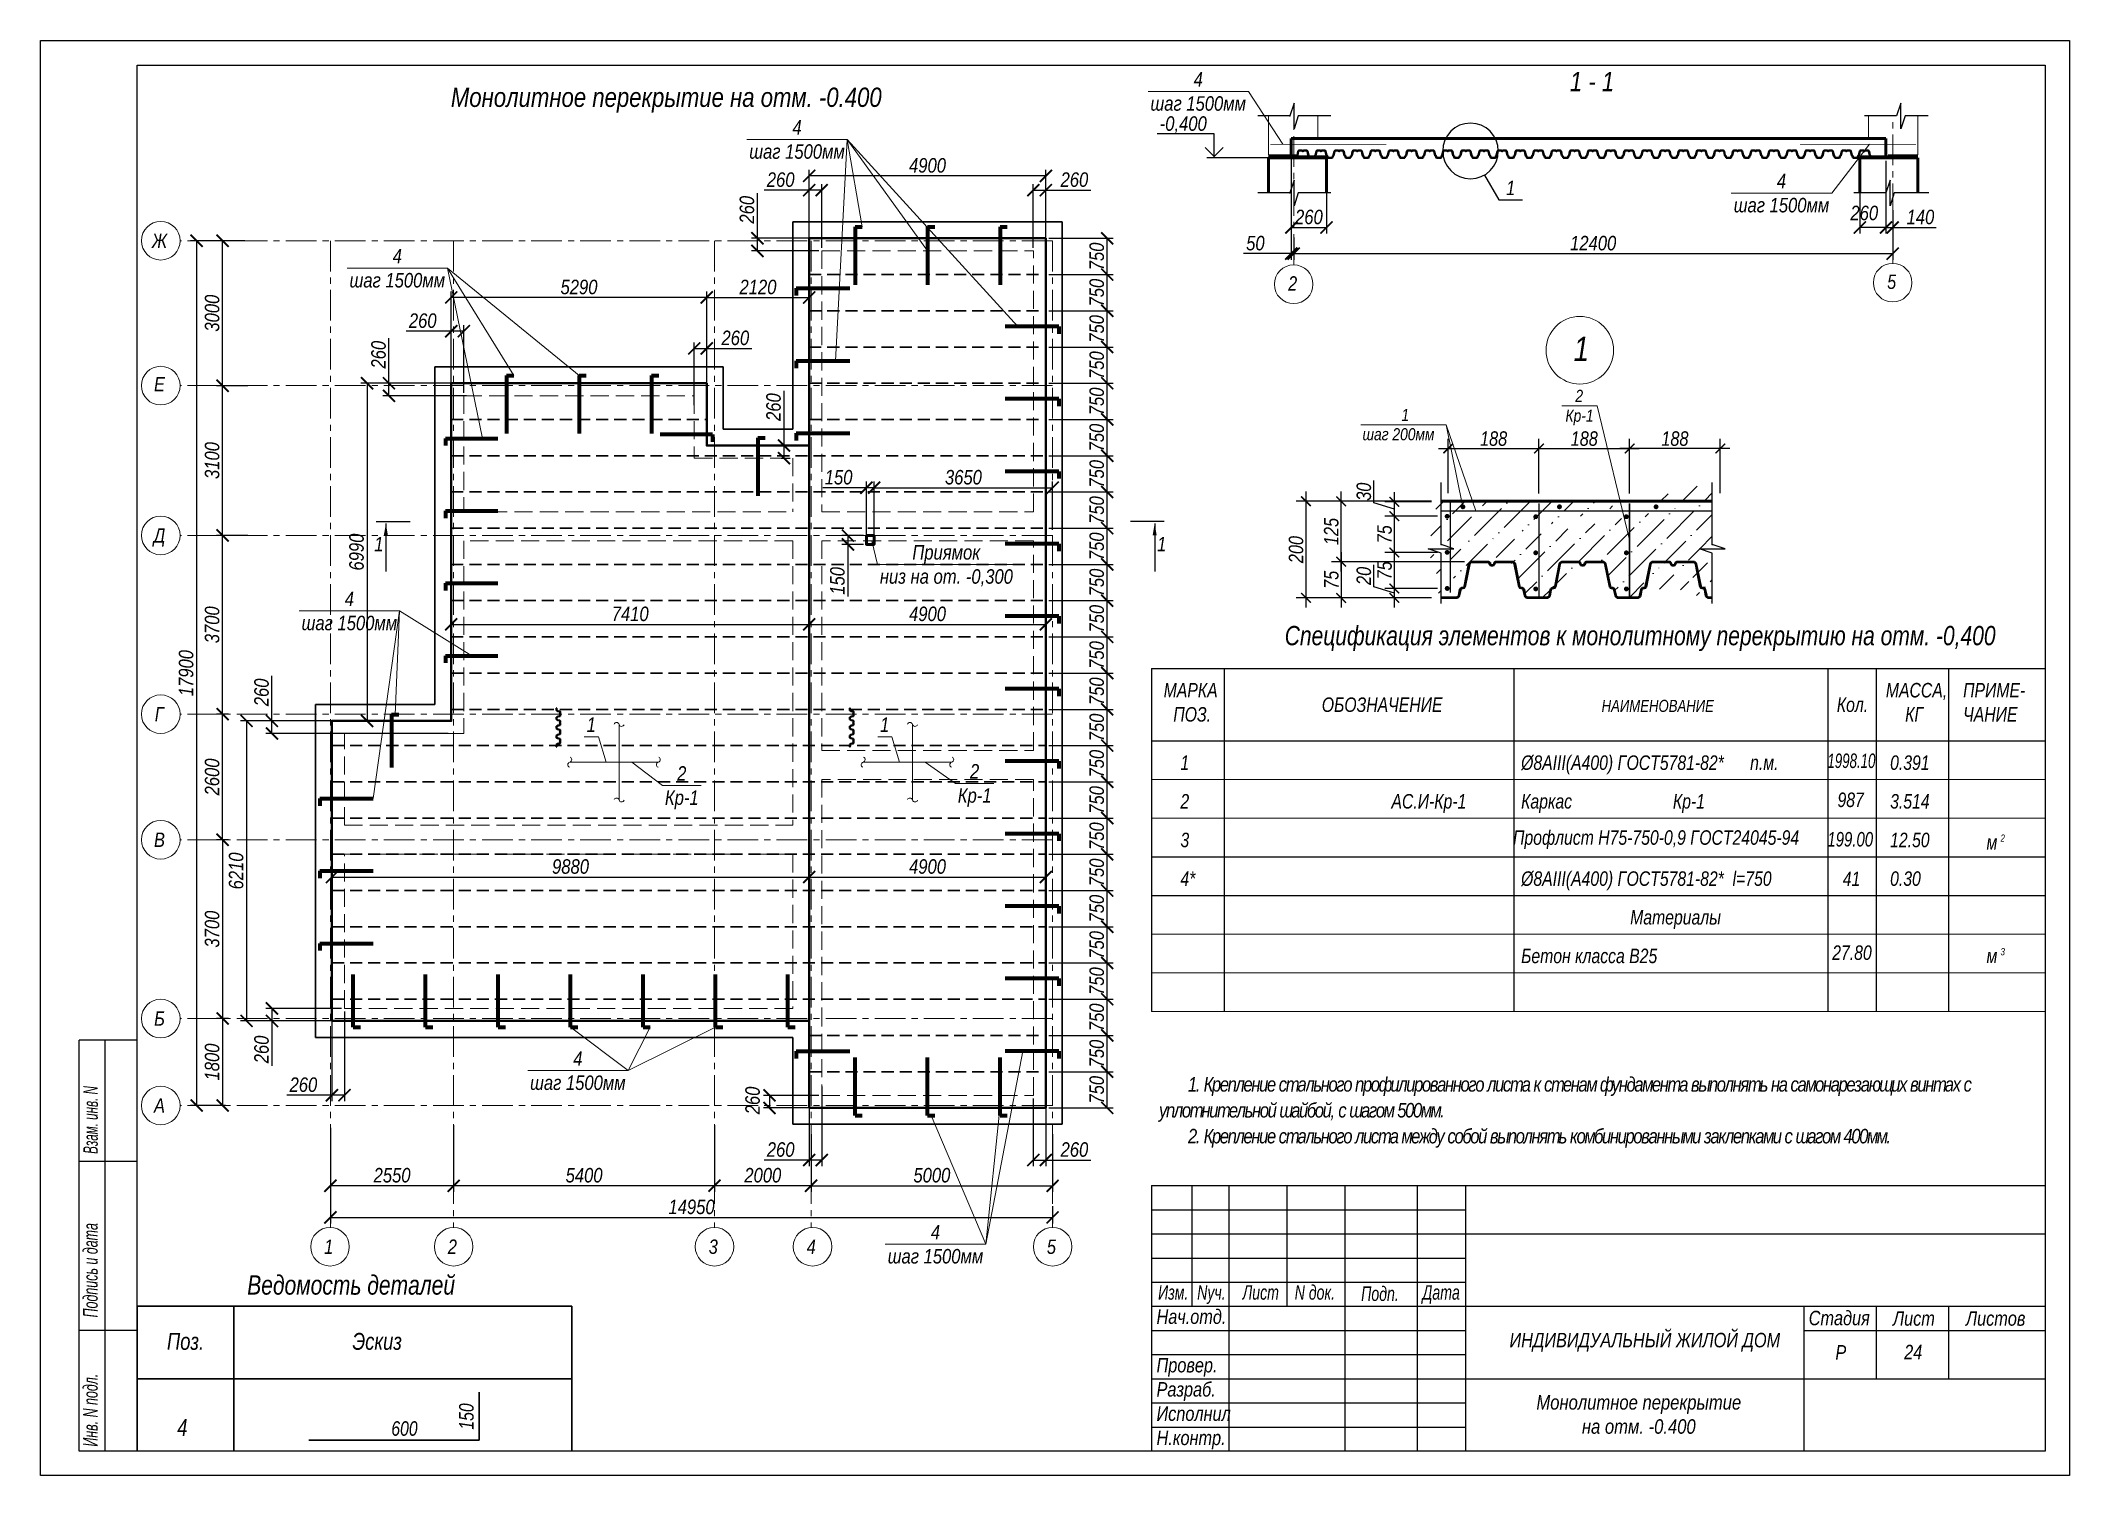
# Model space of a CAD drawing. Header units: millimetres. Extents: x 1582001 to 3303937, y 226471 to 491235.
# Drawn here: x 1582001 to 1624001, y 291255 to 320955 of the extents above; entities that cross this region are included whole.
import ezdxf
from ezdxf.enums import TextEntityAlignment as Align

# ---------------------------------------------------------------- set-up
doc = ezdxf.new("R2010")
doc.units = ezdxf.units.MM
for name, pattern in [('CENTER', [50.8, 31.75, -6.35, 6.35, -6.35]), ('DASHED2', [0.375, 0.25, -0.125]), ('GOST2.303 4', [7, 5, -2, 0])]:
    doc.linetypes.add(name, pattern=pattern)
doc.layers.get('Defpoints').update_dxf_attribs({"color": 255, "lineweight": 30})
for name, color, linetype in [('00', 15, 'Continuous'), ('6', 7, 'Continuous'), ('Spezifikazia', 250, 'Continuous'), ('Формуляр', 138, 'Continuous')]:
    doc.layers.add(name, color=color, linetype=linetype)
for name, color, linetype, lineweight in [('A-Wall-G', 22, 'Continuous', 50), ('армирование', 20, 'Continuous', 30), ('Окна', 4, 'Continuous', 18), ('Оси', 251, 'CENTER', 9), ('перекрытия', 7, 'Continuous', 40), ('Размеры', 7, 'Continuous', 18), ('средние', 92, 'Continuous', 30), ('Стены несущие', 7, 'Continuous', 40), ('таблица', 7, 'Continuous', 30), ('Текст', 202, 'Continuous', 15), ('Текст-пояснений', 135, 'Continuous', 15), ('тонкие', 163, 'Continuous', 20), ('Штриховки', 251, 'Continuous', 20)]:
    doc.layers.add(name, color=color, linetype=linetype, lineweight=lineweight)
doc.styles.add('GOST 2.304', font='ARIALNI.TTF', dxfattribs={"width": 0.98, "height": 300})
doc.styles.get("Standard").update_dxf_attribs({"font": 'ARIALNI.TTF', "height": 300})
doc.styles.add('STYLE1', font='ARIALNI.TTF', dxfattribs={"height": 300})
doc.styles.add('стиль1', font='ARIALNI.TTF', dxfattribs={"width": 0.98, "height": 300})
doc.styles.add('Текст', font='ARIALNI.TTF')
doc.dimstyles.new('ISO-25', dxfattribs={"dimscale": 100, "dimtxt": 2.5, "dimasz": 2.5, "dimexe": 1.25, "dimexo": 0.625, "dimtad": 1, "dimdec": 0, "dimtxsty": 'Standard', "dimblk": 'ARCHTICK', "dimcen": 2.5, "dimadec": 0, "dimazin": 0, "dimtfac": 1, "dimtdec": 0, "dimtmove": 0, "dimatfit": 3, "dimfxl": 0, "dimarcsym": 0})
doc.dimstyles.new('М_10', dxfattribs={"dimtxt": 270, "dimasz": 200, "dimexe": 200, "dimexo": 200, "dimgap": 50, "dimtad": 1, "dimdec": 0, "dimlfac": 0.1, "dimzin": 0, "dimdsep": 46, "dimtxsty": 'стиль1', "dimblk": 'ARCHTICK', "dimcen": 200, "dimdle": 200, "dimadec": 0, "dimazin": 0, "dimtfac": 1, "dimtdec": 0, "dimtofl": 0, "dimtmove": 1, "dimatfit": 3, "dimldrblk": 'NONE', "dimfxl": 0, "dimtolj": 1, "dimtzin": 0, "dimarcsym": 0})

msp = doc.modelspace()

# ---------------------------------------------------------------- texts
at = {"ltscale": 2, "char_height": 400, "width": 12867.82, "attachment_point": 1, "style": 'STYLE1'}
for s, insert in [('1 - 1', (1613660.1, 320307.3)), ('Монолитное перекрытие на отм. -0.400', (1590494.6, 319981.9))]:
    msp.add_mtext(s, dxfattribs=dict(at, insert=insert))
at = {"layer": 'Spezifikazia', "style": 'STYLE1'}
for s, height, width, p in [('Спецификация элементов к монолитному перекрытию на отм. -0,400', 400, 0.95, (1607756.6, 308438.7)), ('МАРКА', 300, 0.95, (1605250.7, 307358.7)), ('МАССА,', 300, 0.95, (1620200.8, 307358.7)), ('ПРИМЕ-', 300, 0.95, (1621800.8, 307358.7)), ('ПОЗ.', 300, 0.95, (1605450.7, 306858.7)), ('ОБОЗНАЧЕНИЕ', 300, 0.95, (1608523.8, 307058.7)), ('НАИМЕНОВАНИЕ', 250, 0.95, (1614317, 307058.7)), ('Кол.', 300, 0.95, (1619185.7, 307058.7)), ('КГ', 300, 0.95, (1620600.8, 306858.7)), ('ЧАНИЕ', 300, 0.95, (1621800.8, 306858.7)), ('1998.10', 300, 0.8, (1618991, 305897.9)), ('1', 300, 0.95, (1605597.4, 305858.7)), ('%%C8AIII(А400) ГОСТ5781-82*      п.м.', 300, 0.95, (1612650.2, 305858.7)), ('0.391', 300, 0.95, (1620288.9, 305858.7)), ('2', 300, 0.95, (1605597.4, 305058.7)), ('АС.И-Кр-1', 300, 0.95, (1609965.9, 305058.7)), ('Каркас                       Кр-1', 300, 0.95, (1612650.2, 305058.7)), ('987', 300, 0.95, (1619199.7, 305089.9)), ('3.514', 300, 0.95, (1620288.9, 305058.7)), ('3', 300, 0.95, (1605597.4, 304258.7)), ('Профлист Н75-750-0,9 ГОСT24045-94', 300, 0.95, (1612483.4, 304308.7)), ('199.00', 300, 0.9, (1618990.6, 304272.8)), ('12.50', 300, 0.95, (1620288.9, 304258.7)), ('2', 150, 0.95, (1622574.9, 304371.4)), ('м', 300, 0.95, (1622284.6, 304208.7)), ('4*', 300, 0.95, (1605597.4, 303458.7)), ('%%C8AIII(А400) ГОСТ5781-82*  l=750', 300, 0.95, (1612650.2, 303458.7)), ('41', 300, 0.95, (1619308.5, 303454.4)), ('0.30', 300, 0.95, (1620288.9, 303458.7)), ('Материалы', 300, 0.95, (1614907.6, 302658.7)), ('Бетон класса В25', 300, 0.95, (1612650.2, 301858.7)), ('27.80', 300, 0.95, (1619091, 301926.2)), ('м', 300, 0.95, (1622284.6, 301858.7)), ('3', 150, 0.95, (1622574.9, 302021.4))]:
    msp.add_text(s, height=height, dxfattribs=dict(at, width=width)).set_placement(p)
at = {"layer": 'Оси', "linetype": 'Continuous', "ltscale": 100, "style": 'GOST 2.304'}
for s, p in [('Ж', (1584462.5, 316812.3)), ('Е', (1584462.5, 313843)), ('Д', (1584462.5, 310712.3)), ('Г', (1584462.5, 307012.3)), ('В', (1584462.5, 304412.3)), ('Б', (1584462.5, 300712.3)), ('А', (1584462.5, 298912.3)), ('1', (1587966.1, 295989.3)), ('2', (1590526.1, 295989.3)), ('3', (1595926.1, 295989.3)), ('4', (1597956.1, 295989.3)), ('5', (1602926.1, 295989.3))]:
    msp.add_text(s, height=297.2, dxfattribs=at).set_placement(p, align=Align.MIDDLE_CENTER)
at = {"layer": 'Оси', "linetype": 'Continuous', "ltscale": 100, "char_height": 297.23, "attachment_point": 4, "style": 'GOST 2.304'}
for s, insert in [('{2}', (1607828, 315928.3)), ('{5}', (1620228, 315961.2))]:
    msp.add_mtext(s, dxfattribs=dict(at, insert=insert))
at = {"layer": 'Размеры', "lineweight": 9, "ltscale": 100, "style": 'Текст'}
for s, p in [('4', (1605870.6, 320003.2)), ('шаг 1500мм', (1604977.4, 319503.2)), ('4', (1597565.6, 319008.5)), ('шаг 1500мм', (1596672.4, 318508.5)), ('4', (1617945, 317899.2)), ('шаг 1500мм', (1617051.8, 317399.2)), ('4', (1589290.5, 316344.2)), ('шаг 1500мм', (1588397.4, 315844.2)), ('4', (1588298, 309249.9)), ('шаг 1500мм', (1587404.9, 308749.9)), ('1', (1593306.1, 306646)), ('1', (1599379.9, 306646)), ('2', (1595178.7, 305635.5)), ('2', (1601241.6, 305679.9)), ('Кр-1', (1594925.8, 305135.5)), ('Кр-1', (1600988.6, 305179.9)), ('4', (1593027.9, 299733.4)), ('шаг 1500мм', (1592134.8, 299233.4)), ('4', (1600431.6, 296141.6)), ('шаг 1500мм', (1599538.5, 295641.6))]:
    msp.add_text(s, height=300, dxfattribs=at).set_placement(p)
at = {"layer": 'Размеры', "linetype": 'Continuous', "lineweight": 25, "ltscale": 100}
for s, p in [('-0,400', (1605168.3, 319087.2)), ('1', (1588907.8, 310382.2)), ('1', (1605114.2, 310382.2))]:
    msp.add_text(s, height=300, dxfattribs=at).set_placement(p)
at = {"layer": 'Размеры', "lineweight": 25, "ltscale": 100}
msp.add_text('1', height=300, dxfattribs=at).set_placement((1612338, 317755.3))
at = {"layer": 'Размеры', "ltscale": 100, "style": 'Текст'}
for s, p in [('Приямок', (1600047.9, 310212.3)), ('низ на от. -0,300', (1599375.8, 309712.3))]:
    msp.add_text(s, height=300, dxfattribs=at).set_placement(p)
at = {"layer": 'Текст', "style": 'STYLE1', "width": 0.95}
for s, height, p in [('Ведомость деталей', 400, (1586278.6, 294997.4)), ('Поз.', 350, (1584616.8, 293855.1)), ('Эскиз', 350, (1588456.7, 293855.1)), ('4', 350, (1584829.7, 292072.2)), ('600', 300, (1589261.6, 292076.3))]:
    msp.add_text(s, height=height, dxfattribs=at).set_placement(p)
at = {"layer": 'Текст', "ltscale": 100, "style": 'STYLE1', "width": 0.95}
msp.add_text('150', height=300, rotation=90, dxfattribs=at).set_placement((1590965.1, 292202.2))
at = {"layer": 'Текст', "insert": (1605153.2, 299499.9), "char_height": 300, "width": 18438.339, "attachment_point": 1, "line_spacing_factor": 1.071429, "style": 'STYLE1'}
msp.add_mtext('\\pi600;{\\T0.85;1. Крепление стального профилированного листа к стенам фундамента выполнять на самонарезающих винтах с уплотнительной шайбой, с шагом 500мм.\\P\\pt1.2e+004;2. Крепление стального листа между собой выполнять комбинированными заклепками с шагом 400мм.}', dxfattribs=at)
at = {"layer": 'Текст-пояснений', "ltscale": 2, "style": 'STYLE1'}
msp.add_text('1', height=500, dxfattribs=at).set_placement((1613737.6, 314325.3))
at = {"layer": 'Текст-пояснений', "ltscale": 2, "char_height": 250, "width": 12867.82, "attachment_point": 1, "style": 'STYLE1'}
for s, insert in [('1', (1610173.1, 313332.4)), ('2', (1613773.8, 313727.2)), ('шаг 200мм', (1609367.6, 312931.8)), ('Кр-1', (1613567.8, 313315.6))]:
    msp.add_mtext(s, dxfattribs=dict(at, insert=insert))
at = {"layer": 'Формуляр', "color": 0, "style": 'STYLE1'}
for s, width, p in [('Взам. инв. N', 0.7, (1583184.9, 297910.5)), ('Подпись и дата', 0.75, (1583182.1, 294524.9)), ('Инв. N подл.', 0.75, (1583182.1, 291851.5))]:
    msp.add_text(s, height=300, rotation=90, dxfattribs=dict(at, width=width)).set_placement(p)
for s, width, p in [('Изм.', 0.85, (1605135, 294893.1)), ('Nуч.', 0.85, (1605944.5, 294893.1)), ('Лист', 0.85, (1606884, 294893.1)), ('N док.', 0.85, (1607963.2, 294893.1)), ('Подп.', 0.85, (1609339.3, 294866.2)), ('Дата', 0.85, (1610607.5, 294893.1)), ('Нач.отд.', 0.98, (1605103.1, 294391.4)), ('Стадия', 0.98, (1618604.4, 294363.2)), ('Лист', 0.98, (1620348.1, 294354.3)), ('Листов', 0.98, (1621859.1, 294354.3)), ('ИНДИВИДУАЛЬНЫЙ ЖИЛОЙ ДОМ', 0.98, (1612410.7, 293906.3)), ('Провер.', 0.98, (1605103.1, 293388.1)), ('Р', 0.98, (1619156.8, 293652.3)), ('24', 0.98, (1620580.1, 293658.4)), ('Разраб.', 0.98, (1605103.1, 292886.5)), ('Исполнил', 0.98, (1605103.1, 292384.8)), ('Н.контр.', 0.98, (1605103.1, 291883.2))]:
    msp.add_text(s, height=300, dxfattribs=dict(at, width=width)).set_placement(p)
at = {"layer": 'Формуляр', "color": 0, "insert": (1615086.3, 292917.5), "char_height": 300, "width": 12867.82, "attachment_point": 2, "style": 'STYLE1'}
msp.add_mtext('Монолитное перекрытие \\Pна отм. -0.400', dxfattribs=at)

# ---------------------------------------------------------------- blocks, each defined once
blk = doc.blocks.new('_ArchTick')
at = {"color": 0, "linetype": 'ByBlock', "const_width": 0.15}
blk.add_lwpolyline([(-0.5, -0.5), (0.5, 0.5)], dxfattribs=at)
blk = doc.blocks.new('*D1566')
at = {"layer": 'Defpoints', "color": 0, "lineweight": -3, "ltscale": 100, "transparency": 16777216}
for p in [(1610026, 309614), (1611119, 309614), (1610993, 309419)]:
    blk.add_point(p, dxfattribs=at)
at = {"layer": 'Штриховки', "color": 0, "lineweight": -2, "ltscale": 100, "transparency": 16777216}
for p, q in [((1609598, 309645), (1609598, 310103)), ((1610026, 309516), (1609598, 309645)), ((1610919, 309614), (1609826, 309614)), ((1610026, 309219), (1610026, 309814)), ((1610793, 309419), (1609826, 309419))]:
    blk.add_line(p, q, dxfattribs=at)
at = {"layer": 'Штриховки', "color": 0, "lineweight": -2, "ltscale": 100, "transparency": 16777216, "xscale": 200, "yscale": 200, "zscale": 200}
for p, rotation in [((1610026, 309614), 90), ((1610026, 309419), 270)]:
    blk.add_blockref('_ArchTick', p, dxfattribs=dict(at, rotation=rotation))
at = {"layer": 'Штриховки', "color": 0, "ltscale": 100, "transparency": 16777216, "insert": (1609395, 309874), "char_height": 300, "attachment_point": 5, "rotation": 90, "style": 'стиль1'}
blk.add_mtext('\\A1;20', dxfattribs=at)
blk = doc.blocks.new('_None')
blk = doc.blocks.new('*D1567')
at = {"layer": 'Defpoints', "color": 0, "lineweight": -3, "ltscale": 100, "transparency": 16777216}
for p in [(1610026, 311108), (1611119, 311108), (1611119, 310361)]:
    blk.add_point(p, dxfattribs=at)
at = {"layer": 'Штриховки', "color": 0, "lineweight": -2, "ltscale": 100, "transparency": 16777216}
for p, q in [((1610026, 310161), (1610026, 311308)), ((1610919, 311108), (1609826, 311108)), ((1610919, 310361), (1609826, 310361))]:
    blk.add_line(p, q, dxfattribs=at)
at = {"layer": 'Штриховки', "color": 0, "lineweight": -2, "ltscale": 100, "transparency": 16777216, "xscale": 200, "yscale": 200, "zscale": 200}
for p, rotation in [((1610026, 311108), 90), ((1610026, 310361), 270)]:
    blk.add_blockref('_ArchTick', p, dxfattribs=dict(at, rotation=rotation))
at = {"layer": 'Штриховки', "color": 0, "ltscale": 100, "transparency": 16777216, "insert": (1609824, 310735), "char_height": 300, "attachment_point": 5, "rotation": 90, "style": 'стиль1'}
blk.add_mtext('\\A1;75', dxfattribs=at)
blk = doc.blocks.new('*D1568')
at = {"layer": 'Defpoints', "color": 0, "lineweight": -3, "ltscale": 100, "transparency": 16777216}
for p in [(1610026, 310361), (1611119, 310361), (1611119, 309614)]:
    blk.add_point(p, dxfattribs=at)
at = {"layer": 'Штриховки', "color": 0, "lineweight": -2, "ltscale": 100, "transparency": 16777216}
for p, q in [((1610026, 309414), (1610026, 310561)), ((1610919, 310361), (1609826, 310361)), ((1610919, 309614), (1609826, 309614))]:
    blk.add_line(p, q, dxfattribs=at)
at = {"layer": 'Штриховки', "color": 0, "lineweight": -2, "ltscale": 100, "transparency": 16777216, "xscale": 200, "yscale": 200, "zscale": 200}
for p, rotation in [((1610026, 310361), 90), ((1610026, 309614), 270)]:
    blk.add_blockref('_ArchTick', p, dxfattribs=dict(at, rotation=rotation))
at = {"layer": 'Штриховки', "color": 0, "ltscale": 100, "transparency": 16777216, "insert": (1609824, 309987), "char_height": 300, "attachment_point": 5, "rotation": 90, "style": 'стиль1'}
blk.add_mtext('\\A1;75', dxfattribs=at)
blk = doc.blocks.new('*D1569')
at = {"layer": 'Defpoints', "color": 0, "lineweight": -3, "ltscale": 100, "transparency": 16777216}
for p in [(1610026, 311409), (1610993, 311409), (1611119, 311108)]:
    blk.add_point(p, dxfattribs=at)
at = {"layer": 'Штриховки', "color": 0, "lineweight": -2, "ltscale": 100, "transparency": 16777216}
for p, q in [((1609598, 311387), (1609598, 311846)), ((1610026, 311258), (1609598, 311387)), ((1610793, 311409), (1609826, 311409)), ((1610026, 310908), (1610026, 311609)), ((1610919, 311108), (1609826, 311108))]:
    blk.add_line(p, q, dxfattribs=at)
at = {"layer": 'Штриховки', "color": 0, "lineweight": -2, "ltscale": 100, "transparency": 16777216, "xscale": 200, "yscale": 200, "zscale": 200}
for p, rotation in [((1610026, 311409), 90), ((1610026, 311108), 270)]:
    blk.add_blockref('_ArchTick', p, dxfattribs=dict(at, rotation=rotation))
at = {"layer": 'Штриховки', "color": 0, "ltscale": 100, "transparency": 16777216, "insert": (1609395, 311617), "char_height": 300, "attachment_point": 5, "rotation": 90, "style": 'стиль1'}
blk.add_mtext('\\A1;30', dxfattribs=at)
blk = doc.blocks.new('*D1570')
at = {"layer": 'Defpoints', "color": 0, "lineweight": -3, "ltscale": 100, "transparency": 16777216}
for p in [(1611677, 310168), (1608924, 309419), (1610993, 309419)]:
    blk.add_point(p, dxfattribs=at)
at = {"layer": 'Штриховки', "color": 0, "lineweight": -2, "ltscale": 100, "transparency": 16777216}
for p, q in [((1611477, 310168), (1608724, 310168)), ((1608924, 310368), (1608924, 309219)), ((1610793, 309419), (1608724, 309419))]:
    blk.add_line(p, q, dxfattribs=at)
at = {"layer": 'Штриховки', "color": 0, "lineweight": -2, "ltscale": 100, "transparency": 16777216, "xscale": 200, "yscale": 200, "zscale": 200}
for p, rotation in [((1608924, 310168), 90), ((1608924, 309419), 270)]:
    blk.add_blockref('_ArchTick', p, dxfattribs=dict(at, rotation=rotation))
at = {"layer": 'Штриховки', "color": 0, "ltscale": 100, "transparency": 16777216, "insert": (1608722, 309793), "char_height": 300, "attachment_point": 5, "rotation": 90, "style": 'стиль1'}
blk.add_mtext('\\A1;75', dxfattribs=at)
blk = doc.blocks.new('*D1571')
at = {"layer": 'Defpoints', "color": 0, "lineweight": -3, "ltscale": 100, "transparency": 16777216}
for p in [(1610993, 311419), (1608196, 309419), (1610793, 309419)]:
    blk.add_point(p, dxfattribs=at)
at = {"layer": 'Штриховки', "color": 0, "lineweight": -2, "ltscale": 100, "transparency": 16777216}
for p, q in [((1610793, 311419), (1607996, 311419)), ((1608196, 311619), (1608196, 309219)), ((1610593, 309419), (1607996, 309419))]:
    blk.add_line(p, q, dxfattribs=at)
at = {"layer": 'Штриховки', "color": 0, "lineweight": -2, "ltscale": 100, "transparency": 16777216, "xscale": 200, "yscale": 200, "zscale": 200}
for p, rotation in [((1608196, 311419), 90), ((1608196, 309419), 270)]:
    blk.add_blockref('_ArchTick', p, dxfattribs=dict(at, rotation=rotation))
at = {"layer": 'Штриховки', "color": 0, "ltscale": 100, "transparency": 16777216, "insert": (1607992, 310419), "char_height": 300, "attachment_point": 5, "rotation": 90, "style": 'стиль1'}
blk.add_mtext('\\A1;200', dxfattribs=at)
blk = doc.blocks.new('*D1572')
at = {"layer": 'Defpoints', "color": 0, "lineweight": -3, "ltscale": 100, "transparency": 16777216}
for p in [(1608924, 311419), (1609222, 311419), (1609222, 310168)]:
    blk.add_point(p, dxfattribs=at)
at = {"layer": 'Штриховки', "color": 0, "lineweight": -2, "ltscale": 100, "transparency": 16777216}
for p, q in [((1609022, 311419), (1608724, 311419)), ((1608924, 309968), (1608924, 311619)), ((1609022, 310168), (1608724, 310168))]:
    blk.add_line(p, q, dxfattribs=at)
at = {"layer": 'Штриховки', "color": 0, "lineweight": -2, "ltscale": 100, "transparency": 16777216, "xscale": 200, "yscale": 200, "zscale": 200}
for p, rotation in [((1608924, 311419), 90), ((1608924, 310168), 270)]:
    blk.add_blockref('_ArchTick', p, dxfattribs=dict(at, rotation=rotation))
at = {"layer": 'Штриховки', "color": 0, "ltscale": 100, "transparency": 16777216, "insert": (1608721, 310793), "char_height": 300, "attachment_point": 5, "rotation": 90, "style": 'стиль1'}
blk.add_mtext('\\A1;125', dxfattribs=at)
blk = doc.blocks.new('*D1573')
at = {"layer": 'Defpoints', "color": 0, "lineweight": -3, "ltscale": 100, "transparency": 16777216}
for p in [(1614895, 312512), (1613020, 311378), (1614895, 311378)]:
    blk.add_point(p, dxfattribs=at)
at = {"layer": 'Штриховки', "color": 0, "lineweight": -2, "ltscale": 100, "transparency": 16777216}
for p, q in [((1612820, 312512), (1615095, 312512)), ((1613020, 311578), (1613020, 312712)), ((1614895, 311578), (1614895, 312712))]:
    blk.add_line(p, q, dxfattribs=at)
at = {"layer": 'Штриховки', "color": 0, "lineweight": -2, "ltscale": 100, "transparency": 16777216, "xscale": 200, "yscale": 200, "zscale": 200, "rotation": 180}
blk.add_blockref('_ArchTick', (1613020, 312512), dxfattribs=at)
at = {"layer": 'Штриховки', "color": 0, "lineweight": -2, "ltscale": 100, "transparency": 16777216, "xscale": 200, "yscale": 200, "zscale": 200}
blk.add_blockref('_ArchTick', (1614895, 312512), dxfattribs=at)
at = {"layer": 'Штриховки', "color": 0, "ltscale": 100, "transparency": 16777216, "insert": (1613957, 312715), "char_height": 300, "attachment_point": 5, "style": 'стиль1'}
blk.add_mtext('\\A1;188', dxfattribs=at)
blk = doc.blocks.new('*D1574')
at = {"layer": 'Defpoints', "color": 0, "lineweight": -3, "ltscale": 100, "transparency": 16777216}
for p in [(1613020, 312512), (1611141, 311387), (1613020, 311378)]:
    blk.add_point(p, dxfattribs=at)
at = {"layer": 'Штриховки', "color": 0, "lineweight": -2, "ltscale": 100, "transparency": 16777216}
for p, q in [((1610941, 312512), (1613220, 312512)), ((1611141, 311587), (1611141, 312712)), ((1613020, 311578), (1613020, 312712))]:
    blk.add_line(p, q, dxfattribs=at)
at = {"layer": 'Штриховки', "color": 0, "lineweight": -2, "ltscale": 100, "transparency": 16777216, "xscale": 200, "yscale": 200, "zscale": 200, "rotation": 180}
blk.add_blockref('_ArchTick', (1611141, 312512), dxfattribs=at)
at = {"layer": 'Штриховки', "color": 0, "lineweight": -2, "ltscale": 100, "transparency": 16777216, "xscale": 200, "yscale": 200, "zscale": 200}
blk.add_blockref('_ArchTick', (1613020, 312512), dxfattribs=at)
at = {"layer": 'Штриховки', "color": 0, "ltscale": 100, "transparency": 16777216, "insert": (1612081, 312715), "char_height": 300, "attachment_point": 5, "style": 'стиль1'}
blk.add_mtext('\\A1;188', dxfattribs=at)
blk = doc.blocks.new('*D1575')
at = {"layer": 'Defpoints', "color": 0, "lineweight": -3, "ltscale": 100, "transparency": 16777216}
for p in [(1614895, 312512), (1614895, 311378), (1616773, 311387)]:
    blk.add_point(p, dxfattribs=at)
at = {"layer": 'Штриховки', "color": 0, "lineweight": -2, "ltscale": 100, "transparency": 16777216}
for p, q in [((1616973, 312512), (1614695, 312512)), ((1614895, 311578), (1614895, 312712)), ((1616773, 311587), (1616773, 312712))]:
    blk.add_line(p, q, dxfattribs=at)
at = {"layer": 'Штриховки', "color": 0, "lineweight": -2, "ltscale": 100, "transparency": 16777216, "xscale": 200, "yscale": 200, "zscale": 200, "rotation": 180}
blk.add_blockref('_ArchTick', (1614895, 312512), dxfattribs=at)
at = {"layer": 'Штриховки', "color": 0, "lineweight": -2, "ltscale": 100, "transparency": 16777216, "xscale": 200, "yscale": 200, "zscale": 200}
blk.add_blockref('_ArchTick', (1616773, 312512), dxfattribs=at)
at = {"layer": 'Штриховки', "color": 0, "ltscale": 100, "transparency": 16777216, "insert": (1615834, 312715), "char_height": 300, "attachment_point": 5, "style": 'стиль1'}
blk.add_mtext('\\A1;188', dxfattribs=at)
blk = doc.blocks.new('1')
at = {"layer": 'перекрытия', "lineweight": 40, "ltscale": 100}
for p, q in [((0, 2), (80, 2)), ((95, 34), (90, 10)), ((97, 34), (92, 10)), ((107, 42), (105, 42)), ((107, 40), (105, 40)), ((132, 142), (114, 47)), ((134, 142), (115, 46)), ((210, 152), (144, 152)), ((210, 150), (144, 150)), ((230, 138), (226, 138)), ((230, 136), (226, 136)), ((311, 152), (246, 152)), ((311, 150), (246, 150)), ((321, 142), (340, 46)), ((323, 142), (342, 47)), ((348, 42), (351, 42)), ((348, 40), (351, 40)), ((359, 34), (363, 10)), ((360, 34), (365, 10)), ((375, 2), (455, 2)), ((375, 0), (455, 0)), ((470, 34), (465, 10)), ((470, 34), (465, 10)), ((472, 34), (467, 10)), ((472, 34), (467, 10)), ((482, 42), (480, 42)), ((482, 42), (480, 42)), ((482, 40), (480, 40)), ((482, 40), (480, 40)), ((507, 142), (489, 47)), ((509, 142), (490, 46)), ((585, 152), (519, 152)), ((585, 150), (519, 150)), ((605, 138), (601, 138)), ((605, 136), (601, 136)), ((686, 152), (621, 152)), ((686, 150), (621, 150)), ((696, 142), (715, 46)), ((698, 142), (717, 47)), ((723, 42), (726, 42)), ((723, 40), (726, 40)), ((734, 34), (738, 10)), ((735, 34), (740, 10)), ((750, 2), (830, 2)), ((750, 0), (830, 0))]:
    blk.add_line(p, q, dxfattribs=at)
for centre, radius, start, end in [((80, 12), 12, 270, 348.8738), ((80, 12), 10.2, 270, 348.8738), ((105, 32), 9.8, 90, 168.8738), ((105, 32), 8, 90, 168.8738), ((107, 48), 6.2, 270, 348.8738), ((107, 48), 8, 270, 348.8738), ((144, 140), 11.8, 90, 168.8738), ((144, 140), 10, 90, 168.8738), ((210, 142), 9.8, 7.1808, 90), ((210, 142), 8, 7.1808, 90), ((226, 144), 8, 187.1808, 270), ((226, 144), 6.2, 187.1808, 270), ((230, 144), 8, 270, 352.8192), ((230, 144), 6.2, 270, 352.8192), ((246, 142), 9.8, 90, 172.8192), ((246, 142), 8, 90, 172.8192), ((311, 140), 11.8, 11.1262, 90), ((311, 140), 10, 11.1262, 90), ((348, 48), 8, 191.1262, 270), ((348, 48), 6.2, 191.1262, 270), ((351, 32), 9.8, 11.1262, 90), ((351, 32), 8, 11.1262, 90), ((375, 12), 12, 191.1262, 270), ((375, 12), 10.2, 191.1262, 270), ((455, 12), 12, 270, 348.8738), ((455, 12), 10.2, 270, 348.8738), ((455, 12), 12, 270, 348.8738), ((455, 12), 10.2, 270, 348.8738), ((480, 32), 9.8, 90, 168.8738), ((480, 32), 9.8, 90, 168.8738), ((480, 32), 8, 90, 168.8738), ((480, 32), 8, 90, 168.8738), ((482, 48), 6.2, 270, 348.8738), ((482, 48), 6.2, 270, 348.8738), ((482, 48), 8, 270, 348.8738), ((482, 48), 8, 270, 348.8738), ((519, 140), 11.8, 90, 168.8738), ((519, 140), 10, 90, 168.8738), ((585, 142), 9.8, 7.1808, 90), ((585, 142), 8, 7.1808, 90), ((601, 144), 8, 187.1808, 270), ((601, 144), 6.2, 187.1808, 270), ((605, 144), 8, 270, 352.8192), ((605, 144), 6.2, 270, 352.8192), ((621, 142), 9.8, 90, 172.8192), ((621, 142), 8, 90, 172.8192), ((686, 140), 11.8, 11.1262, 90), ((686, 140), 10, 11.1262, 90), ((723, 48), 8, 191.1262, 270), ((723, 48), 6.2, 191.1262, 270), ((726, 32), 9.8, 11.1262, 90), ((726, 32), 8, 11.1262, 90), ((750, 12), 12, 191.1262, 270), ((750, 12), 10.2, 191.1262, 270)]:
    blk.add_arc(centre, radius, start, end, dxfattribs=at)
blk = doc.blocks.new('*D1513')
at = {"layer": 'Defpoints', "color": 0, "lineweight": -3, "ltscale": 100, "transparency": 16777216}
for p in [(1590502, 315638), (1590502, 313379), (1595792, 313379)]:
    blk.add_point(p, dxfattribs=at)
at = {"layer": 'Размеры', "color": 0, "lineweight": -2, "ltscale": 100, "transparency": 16777216}
for p, q in [((1590502, 313442), (1590502, 315763)), ((1595792, 315638), (1590502, 315638)), ((1595792, 313442), (1595792, 315763))]:
    blk.add_line(p, q, dxfattribs=at)
at = {"layer": 'Размеры', "color": 0, "lineweight": -2, "ltscale": 100, "transparency": 16777216, "xscale": 250, "yscale": 250, "zscale": 250, "rotation": 180}
blk.add_blockref('_ArchTick', (1590502, 315638), dxfattribs=at)
at = {"layer": 'Размеры', "color": 0, "lineweight": -2, "ltscale": 100, "transparency": 16777216, "xscale": 250, "yscale": 250, "zscale": 250}
blk.add_blockref('_ArchTick', (1595792, 315638), dxfattribs=at)
at = {"layer": 'Размеры', "color": 0, "ltscale": 100, "transparency": 16777216, "insert": (1593147, 315853), "char_height": 300, "attachment_point": 5}
blk.add_mtext('5290', dxfattribs=at)
blk = doc.blocks.new('*D1514')
at = {"layer": 'Defpoints', "color": 0, "lineweight": -3, "ltscale": 100, "transparency": 16777216}
for p in [(1595792, 314583), (1595532, 313349), (1595792, 313379)]:
    blk.add_point(p, dxfattribs=at)
at = {"layer": 'Размеры', "color": 0, "lineweight": -2, "ltscale": 100, "transparency": 16777216}
for p, q in [((1595532, 313411), (1595532, 314708)), ((1595532, 314583), (1595792, 314583)), ((1595792, 313442), (1595792, 314708)), ((1595792, 314583), (1596724, 314583))]:
    blk.add_line(p, q, dxfattribs=at)
at = {"layer": 'Размеры', "color": 0, "lineweight": -2, "ltscale": 100, "transparency": 16777216, "xscale": 250, "yscale": 250, "zscale": 250, "rotation": 180}
blk.add_blockref('_ArchTick', (1595532, 314583), dxfattribs=at)
at = {"layer": 'Размеры', "color": 0, "lineweight": -2, "ltscale": 100, "transparency": 16777216, "xscale": 250, "yscale": 250, "zscale": 250}
blk.add_blockref('_ArchTick', (1595792, 314583), dxfattribs=at)
at = {"layer": 'Размеры', "color": 0, "ltscale": 100, "transparency": 16777216, "insert": (1596383, 314799), "char_height": 300, "attachment_point": 5}
blk.add_mtext('260', dxfattribs=at)
blk = doc.blocks.new('*D1515')
at = {"layer": 'Defpoints', "color": 0, "lineweight": -3, "ltscale": 100, "transparency": 16777216}
for p in [(1590502, 314940), (1590502, 313602), (1590762, 313602)]:
    blk.add_point(p, dxfattribs=at)
at = {"layer": 'Размеры', "color": 0, "lineweight": -2, "ltscale": 100, "transparency": 16777216}
for p, q in [((1590502, 313665), (1590502, 315065)), ((1590762, 313665), (1590762, 315065)), ((1590502, 314940), (1589571, 314940)), ((1590762, 314940), (1590502, 314940))]:
    blk.add_line(p, q, dxfattribs=at)
at = {"layer": 'Размеры', "color": 0, "lineweight": -2, "ltscale": 100, "transparency": 16777216, "xscale": 250, "yscale": 250, "zscale": 250, "rotation": 180}
blk.add_blockref('_ArchTick', (1590502, 314940), dxfattribs=at)
at = {"layer": 'Размеры', "color": 0, "lineweight": -2, "ltscale": 100, "transparency": 16777216, "xscale": 250, "yscale": 250, "zscale": 250}
blk.add_blockref('_ArchTick', (1590762, 314940), dxfattribs=at)
at = {"layer": 'Размеры', "color": 0, "ltscale": 100, "transparency": 16777216, "insert": (1589912, 315156), "char_height": 300, "attachment_point": 5}
blk.add_mtext('260', dxfattribs=at)
blk = doc.blocks.new('*D1516')
at = {"layer": 'Defpoints', "color": 0, "lineweight": -3, "ltscale": 100, "transparency": 16777216}
for p in [(1589213, 313862), (1590880, 313862), (1590880, 313602)]:
    blk.add_point(p, dxfattribs=at)
at = {"layer": 'Размеры', "color": 0, "lineweight": -2, "ltscale": 100, "transparency": 16777216}
for p, q in [((1589213, 313862), (1589213, 314794)), ((1590818, 313862), (1589088, 313862)), ((1589213, 313602), (1589213, 313862)), ((1590818, 313602), (1589088, 313602))]:
    blk.add_line(p, q, dxfattribs=at)
at = {"layer": 'Размеры', "color": 0, "lineweight": -2, "ltscale": 100, "transparency": 16777216, "xscale": 250, "yscale": 250, "zscale": 250}
for p, rotation in [((1589213, 313862), 90), ((1589213, 313602), 270)]:
    blk.add_blockref('_ArchTick', p, dxfattribs=dict(at, rotation=rotation))
at = {"layer": 'Размеры', "color": 0, "ltscale": 100, "transparency": 16777216, "insert": (1588998, 314453), "char_height": 300, "attachment_point": 5, "rotation": 90}
blk.add_mtext('260', dxfattribs=at)
blk = doc.blocks.new('*D1517')
at = {"layer": 'Defpoints', "color": 0, "lineweight": -3, "ltscale": 100, "transparency": 16777216}
for p in [(1586791, 306612), (1590502, 306872), (1590502, 306612)]:
    blk.add_point(p, dxfattribs=at)
at = {"layer": 'Размеры', "color": 0, "lineweight": -2, "ltscale": 100, "transparency": 16777216}
for p, q in [((1586791, 306872), (1586791, 307804)), ((1590440, 306872), (1586666, 306872)), ((1590440, 306612), (1586666, 306612)), ((1586791, 306612), (1586791, 306872))]:
    blk.add_line(p, q, dxfattribs=at)
at = {"layer": 'Размеры', "color": 0, "lineweight": -2, "ltscale": 100, "transparency": 16777216, "xscale": 250, "yscale": 250, "zscale": 250}
for p, rotation in [((1586791, 306872), 90), ((1586791, 306612), 270)]:
    blk.add_blockref('_ArchTick', p, dxfattribs=dict(at, rotation=rotation))
at = {"layer": 'Размеры', "color": 0, "ltscale": 100, "transparency": 16777216, "insert": (1586576, 307463), "char_height": 300, "attachment_point": 5, "rotation": 90}
blk.add_mtext('260', dxfattribs=at)
blk = doc.blocks.new('*D1518')
at = {"layer": 'Defpoints', "color": 0, "lineweight": -3, "ltscale": 100, "transparency": 16777216}
for p in [(1590502, 313862), (1588759, 306872), (1590502, 306872)]:
    blk.add_point(p, dxfattribs=at)
at = {"layer": 'Размеры', "color": 0, "lineweight": -2, "ltscale": 100, "transparency": 16777216}
for p, q in [((1590440, 313862), (1588634, 313862)), ((1588759, 313862), (1588759, 306872)), ((1590440, 306872), (1588634, 306872))]:
    blk.add_line(p, q, dxfattribs=at)
at = {"layer": 'Размеры', "color": 0, "lineweight": -2, "ltscale": 100, "transparency": 16777216, "xscale": 250, "yscale": 250, "zscale": 250}
for p, rotation in [((1588759, 313862), 90), ((1588759, 306872), 270)]:
    blk.add_blockref('_ArchTick', p, dxfattribs=dict(at, rotation=rotation))
at = {"layer": 'Размеры', "color": 0, "ltscale": 100, "transparency": 16777216, "insert": (1588543, 310367), "char_height": 300, "attachment_point": 5, "rotation": 90}
blk.add_mtext('6990', dxfattribs=at)
blk = doc.blocks.new('*D1519')
at = {"layer": 'Defpoints', "color": 0, "lineweight": -3, "ltscale": 100, "transparency": 16777216}
for p in [(1588292, 300922), (1586791, 300662), (1588292, 300662)]:
    blk.add_point(p, dxfattribs=at)
at = {"layer": 'Размеры', "color": 0, "lineweight": -2, "ltscale": 100, "transparency": 16777216}
for p, q in [((1588230, 300922), (1586666, 300922)), ((1586791, 300922), (1586791, 300662)), ((1588230, 300662), (1586666, 300662)), ((1586791, 300662), (1586791, 299731))]:
    blk.add_line(p, q, dxfattribs=at)
at = {"layer": 'Размеры', "color": 0, "lineweight": -2, "ltscale": 100, "transparency": 16777216, "xscale": 250, "yscale": 250, "zscale": 250}
for p, rotation in [((1586791, 300922), 90), ((1586791, 300662), 270)]:
    blk.add_blockref('_ArchTick', p, dxfattribs=dict(at, rotation=rotation))
at = {"layer": 'Размеры', "color": 0, "ltscale": 100, "transparency": 16777216, "insert": (1586576, 300072), "char_height": 300, "attachment_point": 5, "rotation": 90}
blk.add_mtext('260', dxfattribs=at)
blk = doc.blocks.new('*D1520')
at = {"layer": 'Defpoints', "color": 0, "lineweight": -3, "ltscale": 100, "transparency": 16777216}
for p in [(1588032, 306872), (1586266, 300662), (1588032, 300662)]:
    blk.add_point(p, dxfattribs=at)
at = {"layer": 'Размеры', "color": 0, "lineweight": -2, "ltscale": 100, "transparency": 16777216}
for p, q in [((1587970, 306872), (1586141, 306872)), ((1586266, 306872), (1586266, 300662)), ((1587970, 300662), (1586141, 300662))]:
    blk.add_line(p, q, dxfattribs=at)
at = {"layer": 'Размеры', "color": 0, "lineweight": -2, "ltscale": 100, "transparency": 16777216, "xscale": 250, "yscale": 250, "zscale": 250}
for p, rotation in [((1586266, 306872), 90), ((1586266, 300662), 270)]:
    blk.add_blockref('_ArchTick', p, dxfattribs=dict(at, rotation=rotation))
at = {"layer": 'Размеры', "color": 0, "ltscale": 100, "transparency": 16777216, "insert": (1586050, 303767), "char_height": 300, "attachment_point": 5, "rotation": 90}
blk.add_mtext('6210', dxfattribs=at)
blk = doc.blocks.new('*D1521')
at = {"layer": 'Defpoints', "color": 0, "lineweight": -3, "ltscale": 100, "transparency": 16777216}
for p in [(1588032, 300922), (1588292, 300922), (1588032, 299125)]:
    blk.add_point(p, dxfattribs=at)
at = {"layer": 'Размеры', "color": 0, "lineweight": -2, "ltscale": 100, "transparency": 16777216}
for p, q in [((1588032, 300860), (1588032, 299000)), ((1588292, 300860), (1588292, 299000)), ((1588032, 299125), (1587101, 299125)), ((1588292, 299125), (1588032, 299125))]:
    blk.add_line(p, q, dxfattribs=at)
at = {"layer": 'Размеры', "color": 0, "lineweight": -2, "ltscale": 100, "transparency": 16777216, "xscale": 250, "yscale": 250, "zscale": 250, "rotation": 180}
blk.add_blockref('_ArchTick', (1588032, 299125), dxfattribs=at)
at = {"layer": 'Размеры', "color": 0, "lineweight": -2, "ltscale": 100, "transparency": 16777216, "xscale": 250, "yscale": 250, "zscale": 250}
blk.add_blockref('_ArchTick', (1588292, 299125), dxfattribs=at)
at = {"layer": 'Размеры', "color": 0, "ltscale": 100, "transparency": 16777216, "insert": (1587442, 299341), "char_height": 300, "attachment_point": 5}
blk.add_mtext('260', dxfattribs=at)
blk = doc.blocks.new('*D1522')
at = {"layer": 'Defpoints', "color": 0, "lineweight": -3, "ltscale": 100, "transparency": 16777216}
for p in [(1602812, 299612), (1604082, 299612), (1602812, 298862)]:
    blk.add_point(p, dxfattribs=at)
at = {"layer": 'Размеры', "color": 0, "lineweight": -2, "ltscale": 100, "transparency": 16777216}
for p, q in [((1602875, 299612), (1604207, 299612)), ((1604082, 298862), (1604082, 299612)), ((1602875, 298862), (1604207, 298862))]:
    blk.add_line(p, q, dxfattribs=at)
at = {"layer": 'Размеры', "color": 0, "lineweight": -2, "ltscale": 100, "transparency": 16777216, "xscale": 250, "yscale": 250, "zscale": 250}
for p, rotation in [((1604082, 299612), 90), ((1604082, 298862), 270)]:
    blk.add_blockref('_ArchTick', p, dxfattribs=dict(at, rotation=rotation))
at = {"layer": 'Размеры', "color": 0, "ltscale": 100, "transparency": 16777216, "insert": (1603866, 299237), "char_height": 300, "attachment_point": 5, "rotation": 90}
blk.add_mtext('750', dxfattribs=at)
blk = doc.blocks.new('*D1523')
at = {"layer": 'Defpoints', "color": 0, "lineweight": -3, "ltscale": 100, "transparency": 16777216}
for p in [(1602812, 300362), (1604082, 300362), (1602812, 299612)]:
    blk.add_point(p, dxfattribs=at)
at = {"layer": 'Размеры', "color": 0, "lineweight": -2, "ltscale": 100, "transparency": 16777216}
for p, q in [((1602875, 300362), (1604207, 300362)), ((1604082, 299612), (1604082, 300362)), ((1602875, 299612), (1604207, 299612))]:
    blk.add_line(p, q, dxfattribs=at)
at = {"layer": 'Размеры', "color": 0, "lineweight": -2, "ltscale": 100, "transparency": 16777216, "xscale": 250, "yscale": 250, "zscale": 250}
for p, rotation in [((1604082, 300362), 90), ((1604082, 299612), 270)]:
    blk.add_blockref('_ArchTick', p, dxfattribs=dict(at, rotation=rotation))
at = {"layer": 'Размеры', "color": 0, "ltscale": 100, "transparency": 16777216, "insert": (1603866, 299987), "char_height": 300, "attachment_point": 5, "rotation": 90}
blk.add_mtext('750', dxfattribs=at)
blk = doc.blocks.new('*D1524')
at = {"layer": 'Defpoints', "color": 0, "lineweight": -3, "ltscale": 100, "transparency": 16777216}
for p in [(1602812, 301112), (1604082, 301112), (1602812, 300362)]:
    blk.add_point(p, dxfattribs=at)
at = {"layer": 'Размеры', "color": 0, "lineweight": -2, "ltscale": 100, "transparency": 16777216}
for p, q in [((1602875, 301112), (1604207, 301112)), ((1604082, 300362), (1604082, 301112)), ((1602875, 300362), (1604207, 300362))]:
    blk.add_line(p, q, dxfattribs=at)
at = {"layer": 'Размеры', "color": 0, "lineweight": -2, "ltscale": 100, "transparency": 16777216, "xscale": 250, "yscale": 250, "zscale": 250}
for p, rotation in [((1604082, 301112), 90), ((1604082, 300362), 270)]:
    blk.add_blockref('_ArchTick', p, dxfattribs=dict(at, rotation=rotation))
at = {"layer": 'Размеры', "color": 0, "ltscale": 100, "transparency": 16777216, "insert": (1603866, 300737), "char_height": 300, "attachment_point": 5, "rotation": 90}
blk.add_mtext('750', dxfattribs=at)
blk = doc.blocks.new('*D1525')
at = {"layer": 'Defpoints', "color": 0, "lineweight": -3, "ltscale": 100, "transparency": 16777216}
for p in [(1602812, 301862), (1604082, 301862), (1602812, 301112)]:
    blk.add_point(p, dxfattribs=at)
at = {"layer": 'Размеры', "color": 0, "lineweight": -2, "ltscale": 100, "transparency": 16777216}
for p, q in [((1602875, 301862), (1604207, 301862)), ((1604082, 301112), (1604082, 301862)), ((1602875, 301112), (1604207, 301112))]:
    blk.add_line(p, q, dxfattribs=at)
at = {"layer": 'Размеры', "color": 0, "lineweight": -2, "ltscale": 100, "transparency": 16777216, "xscale": 250, "yscale": 250, "zscale": 250}
for p, rotation in [((1604082, 301862), 90), ((1604082, 301112), 270)]:
    blk.add_blockref('_ArchTick', p, dxfattribs=dict(at, rotation=rotation))
at = {"layer": 'Размеры', "color": 0, "ltscale": 100, "transparency": 16777216, "insert": (1603866, 301487), "char_height": 300, "attachment_point": 5, "rotation": 90}
blk.add_mtext('750', dxfattribs=at)
blk = doc.blocks.new('*D1526')
at = {"layer": 'Defpoints', "color": 0, "lineweight": -3, "ltscale": 100, "transparency": 16777216}
for p in [(1602812, 302612), (1604082, 302612), (1602812, 301862)]:
    blk.add_point(p, dxfattribs=at)
at = {"layer": 'Размеры', "color": 0, "lineweight": -2, "ltscale": 100, "transparency": 16777216}
for p, q in [((1602875, 302612), (1604207, 302612)), ((1604082, 301862), (1604082, 302612)), ((1602875, 301862), (1604207, 301862))]:
    blk.add_line(p, q, dxfattribs=at)
at = {"layer": 'Размеры', "color": 0, "lineweight": -2, "ltscale": 100, "transparency": 16777216, "xscale": 250, "yscale": 250, "zscale": 250}
for p, rotation in [((1604082, 302612), 90), ((1604082, 301862), 270)]:
    blk.add_blockref('_ArchTick', p, dxfattribs=dict(at, rotation=rotation))
at = {"layer": 'Размеры', "color": 0, "ltscale": 100, "transparency": 16777216, "insert": (1603866, 302237), "char_height": 300, "attachment_point": 5, "rotation": 90}
blk.add_mtext('750', dxfattribs=at)
blk = doc.blocks.new('*D1527')
at = {"layer": 'Defpoints', "color": 0, "lineweight": -3, "ltscale": 100, "transparency": 16777216}
for p in [(1602812, 303362), (1604082, 303362), (1602812, 302612)]:
    blk.add_point(p, dxfattribs=at)
at = {"layer": 'Размеры', "color": 0, "lineweight": -2, "ltscale": 100, "transparency": 16777216}
for p, q in [((1602875, 303362), (1604207, 303362)), ((1604082, 302612), (1604082, 303362)), ((1602875, 302612), (1604207, 302612))]:
    blk.add_line(p, q, dxfattribs=at)
at = {"layer": 'Размеры', "color": 0, "lineweight": -2, "ltscale": 100, "transparency": 16777216, "xscale": 250, "yscale": 250, "zscale": 250}
for p, rotation in [((1604082, 303362), 90), ((1604082, 302612), 270)]:
    blk.add_blockref('_ArchTick', p, dxfattribs=dict(at, rotation=rotation))
at = {"layer": 'Размеры', "color": 0, "ltscale": 100, "transparency": 16777216, "insert": (1603866, 302987), "char_height": 300, "attachment_point": 5, "rotation": 90}
blk.add_mtext('750', dxfattribs=at)
blk = doc.blocks.new('*D1528')
at = {"layer": 'Defpoints', "color": 0, "lineweight": -3, "ltscale": 100, "transparency": 16777216}
for p in [(1602812, 304112), (1604082, 304112), (1602812, 303362)]:
    blk.add_point(p, dxfattribs=at)
at = {"layer": 'Размеры', "color": 0, "lineweight": -2, "ltscale": 100, "transparency": 16777216}
for p, q in [((1602875, 304112), (1604207, 304112)), ((1604082, 303362), (1604082, 304112)), ((1602875, 303362), (1604207, 303362))]:
    blk.add_line(p, q, dxfattribs=at)
at = {"layer": 'Размеры', "color": 0, "lineweight": -2, "ltscale": 100, "transparency": 16777216, "xscale": 250, "yscale": 250, "zscale": 250}
for p, rotation in [((1604082, 304112), 90), ((1604082, 303362), 270)]:
    blk.add_blockref('_ArchTick', p, dxfattribs=dict(at, rotation=rotation))
at = {"layer": 'Размеры', "color": 0, "ltscale": 100, "transparency": 16777216, "insert": (1603866, 303737), "char_height": 300, "attachment_point": 5, "rotation": 90}
blk.add_mtext('750', dxfattribs=at)
blk = doc.blocks.new('*D1529')
at = {"layer": 'Defpoints', "color": 0, "lineweight": -3, "ltscale": 100, "transparency": 16777216}
for p in [(1602812, 304862), (1604082, 304862), (1602812, 304112)]:
    blk.add_point(p, dxfattribs=at)
at = {"layer": 'Размеры', "color": 0, "lineweight": -2, "ltscale": 100, "transparency": 16777216}
for p, q in [((1602875, 304862), (1604207, 304862)), ((1604082, 304112), (1604082, 304862)), ((1602875, 304112), (1604207, 304112))]:
    blk.add_line(p, q, dxfattribs=at)
at = {"layer": 'Размеры', "color": 0, "lineweight": -2, "ltscale": 100, "transparency": 16777216, "xscale": 250, "yscale": 250, "zscale": 250}
for p, rotation in [((1604082, 304862), 90), ((1604082, 304112), 270)]:
    blk.add_blockref('_ArchTick', p, dxfattribs=dict(at, rotation=rotation))
at = {"layer": 'Размеры', "color": 0, "ltscale": 100, "transparency": 16777216, "insert": (1603866, 304487), "char_height": 300, "attachment_point": 5, "rotation": 90}
blk.add_mtext('750', dxfattribs=at)
blk = doc.blocks.new('*D1530')
at = {"layer": 'Defpoints', "color": 0, "lineweight": -3, "ltscale": 100, "transparency": 16777216}
for p in [(1602812, 305612), (1604082, 305612), (1602812, 304862)]:
    blk.add_point(p, dxfattribs=at)
at = {"layer": 'Размеры', "color": 0, "lineweight": -2, "ltscale": 100, "transparency": 16777216}
for p, q in [((1602875, 305612), (1604207, 305612)), ((1604082, 304862), (1604082, 305612)), ((1602875, 304862), (1604207, 304862))]:
    blk.add_line(p, q, dxfattribs=at)
at = {"layer": 'Размеры', "color": 0, "lineweight": -2, "ltscale": 100, "transparency": 16777216, "xscale": 250, "yscale": 250, "zscale": 250}
for p, rotation in [((1604082, 305612), 90), ((1604082, 304862), 270)]:
    blk.add_blockref('_ArchTick', p, dxfattribs=dict(at, rotation=rotation))
at = {"layer": 'Размеры', "color": 0, "ltscale": 100, "transparency": 16777216, "insert": (1603866, 305237), "char_height": 300, "attachment_point": 5, "rotation": 90}
blk.add_mtext('750', dxfattribs=at)
blk = doc.blocks.new('*D1531')
at = {"layer": 'Defpoints', "color": 0, "lineweight": -3, "ltscale": 100, "transparency": 16777216}
for p in [(1602812, 306362), (1604082, 306362), (1602812, 305612)]:
    blk.add_point(p, dxfattribs=at)
at = {"layer": 'Размеры', "color": 0, "lineweight": -2, "ltscale": 100, "transparency": 16777216}
for p, q in [((1602875, 306362), (1604207, 306362)), ((1604082, 305612), (1604082, 306362)), ((1602875, 305612), (1604207, 305612))]:
    blk.add_line(p, q, dxfattribs=at)
at = {"layer": 'Размеры', "color": 0, "lineweight": -2, "ltscale": 100, "transparency": 16777216, "xscale": 250, "yscale": 250, "zscale": 250}
for p, rotation in [((1604082, 306362), 90), ((1604082, 305612), 270)]:
    blk.add_blockref('_ArchTick', p, dxfattribs=dict(at, rotation=rotation))
at = {"layer": 'Размеры', "color": 0, "ltscale": 100, "transparency": 16777216, "insert": (1603866, 305987), "char_height": 300, "attachment_point": 5, "rotation": 90}
blk.add_mtext('750', dxfattribs=at)
blk = doc.blocks.new('*D1532')
at = {"layer": 'Defpoints', "color": 0, "lineweight": -3, "ltscale": 100, "transparency": 16777216}
for p in [(1602812, 307112), (1604082, 307112), (1602812, 306362)]:
    blk.add_point(p, dxfattribs=at)
at = {"layer": 'Размеры', "color": 0, "lineweight": -2, "ltscale": 100, "transparency": 16777216}
for p, q in [((1602875, 307112), (1604207, 307112)), ((1604082, 306362), (1604082, 307112)), ((1602875, 306362), (1604207, 306362))]:
    blk.add_line(p, q, dxfattribs=at)
at = {"layer": 'Размеры', "color": 0, "lineweight": -2, "ltscale": 100, "transparency": 16777216, "xscale": 250, "yscale": 250, "zscale": 250}
for p, rotation in [((1604082, 307112), 90), ((1604082, 306362), 270)]:
    blk.add_blockref('_ArchTick', p, dxfattribs=dict(at, rotation=rotation))
at = {"layer": 'Размеры', "color": 0, "ltscale": 100, "transparency": 16777216, "insert": (1603866, 306737), "char_height": 300, "attachment_point": 5, "rotation": 90}
blk.add_mtext('750', dxfattribs=at)
blk = doc.blocks.new('*D1533')
at = {"layer": 'Defpoints', "color": 0, "lineweight": -3, "ltscale": 100, "transparency": 16777216}
for p in [(1602812, 307862), (1604082, 307862), (1602812, 307112)]:
    blk.add_point(p, dxfattribs=at)
at = {"layer": 'Размеры', "color": 0, "lineweight": -2, "ltscale": 100, "transparency": 16777216}
for p, q in [((1602875, 307862), (1604207, 307862)), ((1604082, 307112), (1604082, 307862)), ((1602875, 307112), (1604207, 307112))]:
    blk.add_line(p, q, dxfattribs=at)
at = {"layer": 'Размеры', "color": 0, "lineweight": -2, "ltscale": 100, "transparency": 16777216, "xscale": 250, "yscale": 250, "zscale": 250}
for p, rotation in [((1604082, 307862), 90), ((1604082, 307112), 270)]:
    blk.add_blockref('_ArchTick', p, dxfattribs=dict(at, rotation=rotation))
at = {"layer": 'Размеры', "color": 0, "ltscale": 100, "transparency": 16777216, "insert": (1603866, 307487), "char_height": 300, "attachment_point": 5, "rotation": 90}
blk.add_mtext('750', dxfattribs=at)
blk = doc.blocks.new('*D1534')
at = {"layer": 'Defpoints', "color": 0, "lineweight": -3, "ltscale": 100, "transparency": 16777216}
for p in [(1602812, 308612), (1604082, 308612), (1602812, 307862)]:
    blk.add_point(p, dxfattribs=at)
at = {"layer": 'Размеры', "color": 0, "lineweight": -2, "ltscale": 100, "transparency": 16777216}
for p, q in [((1602875, 308612), (1604207, 308612)), ((1604082, 307862), (1604082, 308612)), ((1602875, 307862), (1604207, 307862))]:
    blk.add_line(p, q, dxfattribs=at)
at = {"layer": 'Размеры', "color": 0, "lineweight": -2, "ltscale": 100, "transparency": 16777216, "xscale": 250, "yscale": 250, "zscale": 250}
for p, rotation in [((1604082, 308612), 90), ((1604082, 307862), 270)]:
    blk.add_blockref('_ArchTick', p, dxfattribs=dict(at, rotation=rotation))
at = {"layer": 'Размеры', "color": 0, "ltscale": 100, "transparency": 16777216, "insert": (1603866, 308237), "char_height": 300, "attachment_point": 5, "rotation": 90}
blk.add_mtext('750', dxfattribs=at)
blk = doc.blocks.new('*D1535')
at = {"layer": 'Defpoints', "color": 0, "lineweight": -3, "ltscale": 100, "transparency": 16777216}
for p in [(1602812, 309362), (1604082, 309362), (1602812, 308612)]:
    blk.add_point(p, dxfattribs=at)
at = {"layer": 'Размеры', "color": 0, "lineweight": -2, "ltscale": 100, "transparency": 16777216}
for p, q in [((1602875, 309362), (1604207, 309362)), ((1604082, 308612), (1604082, 309362)), ((1602875, 308612), (1604207, 308612))]:
    blk.add_line(p, q, dxfattribs=at)
at = {"layer": 'Размеры', "color": 0, "lineweight": -2, "ltscale": 100, "transparency": 16777216, "xscale": 250, "yscale": 250, "zscale": 250}
for p, rotation in [((1604082, 309362), 90), ((1604082, 308612), 270)]:
    blk.add_blockref('_ArchTick', p, dxfattribs=dict(at, rotation=rotation))
at = {"layer": 'Размеры', "color": 0, "ltscale": 100, "transparency": 16777216, "insert": (1603866, 308987), "char_height": 300, "attachment_point": 5, "rotation": 90}
blk.add_mtext('750', dxfattribs=at)
blk = doc.blocks.new('*D1536')
at = {"layer": 'Defpoints', "color": 0, "lineweight": -3, "ltscale": 100, "transparency": 16777216}
for p in [(1602812, 310112), (1604082, 310112), (1602812, 309362)]:
    blk.add_point(p, dxfattribs=at)
at = {"layer": 'Размеры', "color": 0, "lineweight": -2, "ltscale": 100, "transparency": 16777216}
for p, q in [((1602875, 310112), (1604207, 310112)), ((1604082, 309362), (1604082, 310112)), ((1602875, 309362), (1604207, 309362))]:
    blk.add_line(p, q, dxfattribs=at)
at = {"layer": 'Размеры', "color": 0, "lineweight": -2, "ltscale": 100, "transparency": 16777216, "xscale": 250, "yscale": 250, "zscale": 250}
for p, rotation in [((1604082, 310112), 90), ((1604082, 309362), 270)]:
    blk.add_blockref('_ArchTick', p, dxfattribs=dict(at, rotation=rotation))
at = {"layer": 'Размеры', "color": 0, "ltscale": 100, "transparency": 16777216, "insert": (1603866, 309737), "char_height": 300, "attachment_point": 5, "rotation": 90}
blk.add_mtext('750', dxfattribs=at)
blk = doc.blocks.new('*D1537')
at = {"layer": 'Defpoints', "color": 0, "lineweight": -3, "ltscale": 100, "transparency": 16777216}
for p in [(1602812, 310862), (1604082, 310862), (1602812, 310112)]:
    blk.add_point(p, dxfattribs=at)
at = {"layer": 'Размеры', "color": 0, "lineweight": -2, "ltscale": 100, "transparency": 16777216}
for p, q in [((1602875, 310862), (1604207, 310862)), ((1604082, 310112), (1604082, 310862)), ((1602875, 310112), (1604207, 310112))]:
    blk.add_line(p, q, dxfattribs=at)
at = {"layer": 'Размеры', "color": 0, "lineweight": -2, "ltscale": 100, "transparency": 16777216, "xscale": 250, "yscale": 250, "zscale": 250}
for p, rotation in [((1604082, 310862), 90), ((1604082, 310112), 270)]:
    blk.add_blockref('_ArchTick', p, dxfattribs=dict(at, rotation=rotation))
at = {"layer": 'Размеры', "color": 0, "ltscale": 100, "transparency": 16777216, "insert": (1603866, 310487), "char_height": 300, "attachment_point": 5, "rotation": 90}
blk.add_mtext('750', dxfattribs=at)
blk = doc.blocks.new('*D1538')
at = {"layer": 'Defpoints', "color": 0, "lineweight": -3, "ltscale": 100, "transparency": 16777216}
for p in [(1602812, 311612), (1604082, 311612), (1602812, 310862)]:
    blk.add_point(p, dxfattribs=at)
at = {"layer": 'Размеры', "color": 0, "lineweight": -2, "ltscale": 100, "transparency": 16777216}
for p, q in [((1602875, 311612), (1604207, 311612)), ((1604082, 310862), (1604082, 311612)), ((1602875, 310862), (1604207, 310862))]:
    blk.add_line(p, q, dxfattribs=at)
at = {"layer": 'Размеры', "color": 0, "lineweight": -2, "ltscale": 100, "transparency": 16777216, "xscale": 250, "yscale": 250, "zscale": 250}
for p, rotation in [((1604082, 311612), 90), ((1604082, 310862), 270)]:
    blk.add_blockref('_ArchTick', p, dxfattribs=dict(at, rotation=rotation))
at = {"layer": 'Размеры', "color": 0, "ltscale": 100, "transparency": 16777216, "insert": (1603866, 311237), "char_height": 300, "attachment_point": 5, "rotation": 90}
blk.add_mtext('750', dxfattribs=at)
blk = doc.blocks.new('*D1539')
at = {"layer": 'Defpoints', "color": 0, "lineweight": -3, "ltscale": 100, "transparency": 16777216}
for p in [(1602812, 312362), (1604082, 312362), (1602812, 311612)]:
    blk.add_point(p, dxfattribs=at)
at = {"layer": 'Размеры', "color": 0, "lineweight": -2, "ltscale": 100, "transparency": 16777216}
for p, q in [((1602875, 312362), (1604207, 312362)), ((1604082, 311612), (1604082, 312362)), ((1602875, 311612), (1604207, 311612))]:
    blk.add_line(p, q, dxfattribs=at)
at = {"layer": 'Размеры', "color": 0, "lineweight": -2, "ltscale": 100, "transparency": 16777216, "xscale": 250, "yscale": 250, "zscale": 250}
for p, rotation in [((1604082, 312362), 90), ((1604082, 311612), 270)]:
    blk.add_blockref('_ArchTick', p, dxfattribs=dict(at, rotation=rotation))
at = {"layer": 'Размеры', "color": 0, "ltscale": 100, "transparency": 16777216, "insert": (1603866, 311987), "char_height": 300, "attachment_point": 5, "rotation": 90}
blk.add_mtext('750', dxfattribs=at)
blk = doc.blocks.new('*D1540')
at = {"layer": 'Defpoints', "color": 0, "lineweight": -3, "ltscale": 100, "transparency": 16777216}
for p in [(1602812, 313112), (1604082, 313112), (1602812, 312362)]:
    blk.add_point(p, dxfattribs=at)
at = {"layer": 'Размеры', "color": 0, "lineweight": -2, "ltscale": 100, "transparency": 16777216}
for p, q in [((1602875, 313112), (1604207, 313112)), ((1604082, 312362), (1604082, 313112)), ((1602875, 312362), (1604207, 312362))]:
    blk.add_line(p, q, dxfattribs=at)
at = {"layer": 'Размеры', "color": 0, "lineweight": -2, "ltscale": 100, "transparency": 16777216, "xscale": 250, "yscale": 250, "zscale": 250}
for p, rotation in [((1604082, 313112), 90), ((1604082, 312362), 270)]:
    blk.add_blockref('_ArchTick', p, dxfattribs=dict(at, rotation=rotation))
at = {"layer": 'Размеры', "color": 0, "ltscale": 100, "transparency": 16777216, "insert": (1603866, 312737), "char_height": 300, "attachment_point": 5, "rotation": 90}
blk.add_mtext('750', dxfattribs=at)
blk = doc.blocks.new('*D1541')
at = {"layer": 'Defpoints', "color": 0, "lineweight": -3, "ltscale": 100, "transparency": 16777216}
for p in [(1602812, 313862), (1604082, 313862), (1602812, 313112)]:
    blk.add_point(p, dxfattribs=at)
at = {"layer": 'Размеры', "color": 0, "lineweight": -2, "ltscale": 100, "transparency": 16777216}
for p, q in [((1602875, 313862), (1604207, 313862)), ((1604082, 313112), (1604082, 313862)), ((1602875, 313112), (1604207, 313112))]:
    blk.add_line(p, q, dxfattribs=at)
at = {"layer": 'Размеры', "color": 0, "lineweight": -2, "ltscale": 100, "transparency": 16777216, "xscale": 250, "yscale": 250, "zscale": 250}
for p, rotation in [((1604082, 313862), 90), ((1604082, 313112), 270)]:
    blk.add_blockref('_ArchTick', p, dxfattribs=dict(at, rotation=rotation))
at = {"layer": 'Размеры', "color": 0, "ltscale": 100, "transparency": 16777216, "insert": (1603866, 313487), "char_height": 300, "attachment_point": 5, "rotation": 90}
blk.add_mtext('750', dxfattribs=at)
blk = doc.blocks.new('*D1542')
at = {"layer": 'Defpoints', "color": 0, "lineweight": -3, "ltscale": 100, "transparency": 16777216}
for p in [(1602812, 314612), (1604082, 314612), (1602812, 313862)]:
    blk.add_point(p, dxfattribs=at)
at = {"layer": 'Размеры', "color": 0, "lineweight": -2, "ltscale": 100, "transparency": 16777216}
for p, q in [((1602875, 314612), (1604207, 314612)), ((1604082, 313862), (1604082, 314612)), ((1602875, 313862), (1604207, 313862))]:
    blk.add_line(p, q, dxfattribs=at)
at = {"layer": 'Размеры', "color": 0, "lineweight": -2, "ltscale": 100, "transparency": 16777216, "xscale": 250, "yscale": 250, "zscale": 250}
for p, rotation in [((1604082, 314612), 90), ((1604082, 313862), 270)]:
    blk.add_blockref('_ArchTick', p, dxfattribs=dict(at, rotation=rotation))
at = {"layer": 'Размеры', "color": 0, "ltscale": 100, "transparency": 16777216, "insert": (1603866, 314237), "char_height": 300, "attachment_point": 5, "rotation": 90}
blk.add_mtext('750', dxfattribs=at)
blk = doc.blocks.new('*D1543')
at = {"layer": 'Defpoints', "color": 0, "lineweight": -3, "ltscale": 100, "transparency": 16777216}
for p in [(1602812, 315362), (1604082, 315362), (1602812, 314612)]:
    blk.add_point(p, dxfattribs=at)
at = {"layer": 'Размеры', "color": 0, "lineweight": -2, "ltscale": 100, "transparency": 16777216}
for p, q in [((1602875, 315362), (1604207, 315362)), ((1604082, 314612), (1604082, 315362)), ((1602875, 314612), (1604207, 314612))]:
    blk.add_line(p, q, dxfattribs=at)
at = {"layer": 'Размеры', "color": 0, "lineweight": -2, "ltscale": 100, "transparency": 16777216, "xscale": 250, "yscale": 250, "zscale": 250}
for p, rotation in [((1604082, 315362), 90), ((1604082, 314612), 270)]:
    blk.add_blockref('_ArchTick', p, dxfattribs=dict(at, rotation=rotation))
at = {"layer": 'Размеры', "color": 0, "ltscale": 100, "transparency": 16777216, "insert": (1603866, 314987), "char_height": 300, "attachment_point": 5, "rotation": 90}
blk.add_mtext('750', dxfattribs=at)
blk = doc.blocks.new('*D1544')
at = {"layer": 'Defpoints', "color": 0, "lineweight": -3, "ltscale": 100, "transparency": 16777216}
for p in [(1602812, 316112), (1604082, 316112), (1602812, 315362)]:
    blk.add_point(p, dxfattribs=at)
at = {"layer": 'Размеры', "color": 0, "lineweight": -2, "ltscale": 100, "transparency": 16777216}
for p, q in [((1602875, 316112), (1604207, 316112)), ((1604082, 315362), (1604082, 316112)), ((1602875, 315362), (1604207, 315362))]:
    blk.add_line(p, q, dxfattribs=at)
at = {"layer": 'Размеры', "color": 0, "lineweight": -2, "ltscale": 100, "transparency": 16777216, "xscale": 250, "yscale": 250, "zscale": 250}
for p, rotation in [((1604082, 316112), 90), ((1604082, 315362), 270)]:
    blk.add_blockref('_ArchTick', p, dxfattribs=dict(at, rotation=rotation))
at = {"layer": 'Размеры', "color": 0, "ltscale": 100, "transparency": 16777216, "insert": (1603866, 315737), "char_height": 300, "attachment_point": 5, "rotation": 90}
blk.add_mtext('750', dxfattribs=at)
blk = doc.blocks.new('*D1545')
at = {"layer": 'Defpoints', "color": 0, "lineweight": -3, "ltscale": 100, "transparency": 16777216}
for p in [(1602812, 316862), (1604082, 316862), (1602812, 316112)]:
    blk.add_point(p, dxfattribs=at)
at = {"layer": 'Размеры', "color": 0, "lineweight": -2, "ltscale": 100, "transparency": 16777216}
for p, q in [((1602875, 316862), (1604207, 316862)), ((1604082, 316112), (1604082, 316862)), ((1602875, 316112), (1604207, 316112))]:
    blk.add_line(p, q, dxfattribs=at)
at = {"layer": 'Размеры', "color": 0, "lineweight": -2, "ltscale": 100, "transparency": 16777216, "xscale": 250, "yscale": 250, "zscale": 250}
for p, rotation in [((1604082, 316862), 90), ((1604082, 316112), 270)]:
    blk.add_blockref('_ArchTick', p, dxfattribs=dict(at, rotation=rotation))
at = {"layer": 'Размеры', "color": 0, "ltscale": 100, "transparency": 16777216, "insert": (1603866, 316487), "char_height": 300, "attachment_point": 5, "rotation": 90}
blk.add_mtext('750', dxfattribs=at)
blk = doc.blocks.new('*D1546')
at = {"layer": 'Defpoints', "color": 0, "lineweight": -3, "ltscale": 100, "transparency": 16777216}
for p in [(1585769, 307012), (1585953, 307012), (1585953, 304412)]:
    blk.add_point(p, dxfattribs=at)
at = {"layer": 'Размеры', "color": 0, "lineweight": -2, "ltscale": 100, "transparency": 16777216}
for p, q in [((1585890, 307012), (1585644, 307012)), ((1585769, 304412), (1585769, 307012)), ((1585890, 304412), (1585644, 304412))]:
    blk.add_line(p, q, dxfattribs=at)
at = {"layer": 'Размеры', "color": 0, "lineweight": -2, "ltscale": 100, "transparency": 16777216, "xscale": 250, "yscale": 250, "zscale": 250}
for p, rotation in [((1585769, 307012), 90), ((1585769, 304412), 270)]:
    blk.add_blockref('_ArchTick', p, dxfattribs=dict(at, rotation=rotation))
at = {"layer": 'Размеры', "color": 0, "ltscale": 100, "transparency": 16777216, "insert": (1585553, 305712), "char_height": 300, "attachment_point": 5, "rotation": 90}
blk.add_mtext('2600', dxfattribs=at)
blk = doc.blocks.new('*D1547')
at = {"layer": 'Defpoints', "color": 0, "lineweight": -3, "ltscale": 100, "transparency": 16777216}
for p in [(1585953, 304412), (1585769, 300712), (1585953, 300712)]:
    blk.add_point(p, dxfattribs=at)
at = {"layer": 'Размеры', "color": 0, "lineweight": -2, "ltscale": 100, "transparency": 16777216}
for p, q in [((1585890, 304412), (1585644, 304412)), ((1585769, 304412), (1585769, 300712)), ((1585890, 300712), (1585644, 300712))]:
    blk.add_line(p, q, dxfattribs=at)
at = {"layer": 'Размеры', "color": 0, "lineweight": -2, "ltscale": 100, "transparency": 16777216, "xscale": 250, "yscale": 250, "zscale": 250}
for p, rotation in [((1585769, 304412), 90), ((1585769, 300712), 270)]:
    blk.add_blockref('_ArchTick', p, dxfattribs=dict(at, rotation=rotation))
at = {"layer": 'Размеры', "color": 0, "ltscale": 100, "transparency": 16777216, "insert": (1585553, 302562), "char_height": 300, "attachment_point": 5, "rotation": 90}
blk.add_mtext('3700', dxfattribs=at)
blk = doc.blocks.new('*D1548')
at = {"layer": 'Defpoints', "color": 0, "lineweight": -3, "ltscale": 100, "transparency": 16777216}
for p in [(1585890, 300712), (1585769, 298912), (1585890, 298912)]:
    blk.add_point(p, dxfattribs=at)
at = {"layer": 'Размеры', "color": 0, "lineweight": -2, "ltscale": 100, "transparency": 16777216}
for p, q in [((1585828, 300712), (1585644, 300712)), ((1585769, 300712), (1585769, 298912)), ((1585828, 298912), (1585644, 298912))]:
    blk.add_line(p, q, dxfattribs=at)
at = {"layer": 'Размеры', "color": 0, "lineweight": -2, "ltscale": 100, "transparency": 16777216, "xscale": 250, "yscale": 250, "zscale": 250}
for p, rotation in [((1585769, 300712), 90), ((1585769, 298912), 270)]:
    blk.add_blockref('_ArchTick', p, dxfattribs=dict(at, rotation=rotation))
at = {"layer": 'Размеры', "color": 0, "ltscale": 100, "transparency": 16777216, "insert": (1585553, 299812), "char_height": 300, "attachment_point": 5, "rotation": 90}
blk.add_mtext('1800', dxfattribs=at)
blk = doc.blocks.new('*D1549')
at = {"layer": 'Defpoints', "color": 0, "lineweight": -3, "ltscale": 100, "transparency": 16777216}
for p in [(1585769, 310712), (1585953, 310712), (1585953, 307012)]:
    blk.add_point(p, dxfattribs=at)
at = {"layer": 'Размеры', "color": 0, "lineweight": -2, "ltscale": 100, "transparency": 16777216}
for p, q in [((1585890, 310712), (1585644, 310712)), ((1585769, 307012), (1585769, 310712)), ((1585890, 307012), (1585644, 307012))]:
    blk.add_line(p, q, dxfattribs=at)
at = {"layer": 'Размеры', "color": 0, "lineweight": -2, "ltscale": 100, "transparency": 16777216, "xscale": 250, "yscale": 250, "zscale": 250}
for p, rotation in [((1585769, 310712), 90), ((1585769, 307012), 270)]:
    blk.add_blockref('_ArchTick', p, dxfattribs=dict(at, rotation=rotation))
at = {"layer": 'Размеры', "color": 0, "ltscale": 100, "transparency": 16777216, "insert": (1585553, 308862), "char_height": 300, "attachment_point": 5, "rotation": 90}
blk.add_mtext('3700', dxfattribs=at)
blk = doc.blocks.new('*D1550')
at = {"layer": 'Defpoints', "color": 0, "lineweight": -3, "ltscale": 100, "transparency": 16777216}
for p in [(1585769, 313812), (1586353, 313812), (1586353, 310712)]:
    blk.add_point(p, dxfattribs=at)
at = {"layer": 'Размеры', "color": 0, "lineweight": -2, "ltscale": 100, "transparency": 16777216}
for p, q in [((1586290, 313812), (1585644, 313812)), ((1585769, 310712), (1585769, 313812)), ((1586290, 310712), (1585644, 310712))]:
    blk.add_line(p, q, dxfattribs=at)
at = {"layer": 'Размеры', "color": 0, "lineweight": -2, "ltscale": 100, "transparency": 16777216, "xscale": 250, "yscale": 250, "zscale": 250}
for p, rotation in [((1585769, 313812), 90), ((1585769, 310712), 270)]:
    blk.add_blockref('_ArchTick', p, dxfattribs=dict(at, rotation=rotation))
at = {"layer": 'Размеры', "color": 0, "ltscale": 100, "transparency": 16777216, "insert": (1585553, 312262), "char_height": 300, "attachment_point": 5, "rotation": 90}
blk.add_mtext('3100', dxfattribs=at)
blk = doc.blocks.new('*D1551')
at = {"layer": 'Defpoints', "color": 0, "lineweight": -3, "ltscale": 100, "transparency": 16777216}
for p in [(1585769, 316812), (1586290, 316812), (1586290, 313812)]:
    blk.add_point(p, dxfattribs=at)
at = {"layer": 'Размеры', "color": 0, "lineweight": -2, "ltscale": 100, "transparency": 16777216}
for p, q in [((1586228, 316812), (1585644, 316812)), ((1585769, 313812), (1585769, 316812)), ((1586228, 313812), (1585644, 313812))]:
    blk.add_line(p, q, dxfattribs=at)
at = {"layer": 'Размеры', "color": 0, "lineweight": -2, "ltscale": 100, "transparency": 16777216, "xscale": 250, "yscale": 250, "zscale": 250}
for p, rotation in [((1585769, 316812), 90), ((1585769, 313812), 270)]:
    blk.add_blockref('_ArchTick', p, dxfattribs=dict(at, rotation=rotation))
at = {"layer": 'Размеры', "color": 0, "ltscale": 100, "transparency": 16777216, "insert": (1585553, 315312), "char_height": 300, "attachment_point": 5, "rotation": 90}
blk.add_mtext('3000', dxfattribs=at)
blk = doc.blocks.new('*D1552')
at = {"layer": 'Defpoints', "color": 0, "lineweight": -3, "ltscale": 100, "transparency": 16777216}
for p in [(1585769, 316812), (1585231, 298912), (1585769, 298912)]:
    blk.add_point(p, dxfattribs=at)
at = {"layer": 'Размеры', "color": 0, "lineweight": -2, "ltscale": 100, "transparency": 16777216}
for p, q in [((1585706, 316812), (1585106, 316812)), ((1585231, 316812), (1585231, 298912)), ((1585706, 298912), (1585106, 298912))]:
    blk.add_line(p, q, dxfattribs=at)
at = {"layer": 'Размеры', "color": 0, "lineweight": -2, "ltscale": 100, "transparency": 16777216, "xscale": 250, "yscale": 250, "zscale": 250}
for p, rotation in [((1585231, 316812), 90), ((1585231, 298912), 270)]:
    blk.add_blockref('_ArchTick', p, dxfattribs=dict(at, rotation=rotation))
at = {"layer": 'Размеры', "color": 0, "ltscale": 100, "transparency": 16777216, "insert": (1585015, 307862), "char_height": 300, "attachment_point": 5, "rotation": 90}
blk.add_mtext('17900', dxfattribs=at)
blk = doc.blocks.new('*D1553')
at = {"layer": 'Defpoints', "color": 0, "lineweight": -3, "ltscale": 100, "transparency": 16777216}
for p in [(1597912, 317859), (1597912, 316602), (1598172, 316602)]:
    blk.add_point(p, dxfattribs=at)
at = {"layer": 'Размеры', "color": 0, "lineweight": -2, "ltscale": 100, "transparency": 16777216}
for p, q in [((1597912, 316665), (1597912, 317984)), ((1598172, 316665), (1598172, 317984)), ((1597912, 317859), (1596981, 317859)), ((1598172, 317859), (1597912, 317859))]:
    blk.add_line(p, q, dxfattribs=at)
at = {"layer": 'Размеры', "color": 0, "lineweight": -2, "ltscale": 100, "transparency": 16777216, "xscale": 250, "yscale": 250, "zscale": 250, "rotation": 180}
blk.add_blockref('_ArchTick', (1597912, 317859), dxfattribs=at)
at = {"layer": 'Размеры', "color": 0, "lineweight": -2, "ltscale": 100, "transparency": 16777216, "xscale": 250, "yscale": 250, "zscale": 250}
blk.add_blockref('_ArchTick', (1598172, 317859), dxfattribs=at)
at = {"layer": 'Размеры', "color": 0, "ltscale": 100, "transparency": 16777216, "insert": (1597322, 318075), "char_height": 300, "attachment_point": 5}
blk.add_mtext('260', dxfattribs=at)
blk = doc.blocks.new('*D1554')
at = {"layer": 'Defpoints', "color": 0, "lineweight": -3, "ltscale": 100, "transparency": 16777216}
for p in [(1602812, 317859), (1602552, 316602), (1602812, 316602)]:
    blk.add_point(p, dxfattribs=at)
at = {"layer": 'Размеры', "color": 0, "lineweight": -2, "ltscale": 100, "transparency": 16777216}
for p, q in [((1602552, 316665), (1602552, 317984)), ((1602812, 316665), (1602812, 317984)), ((1602552, 317859), (1602812, 317859)), ((1602812, 317859), (1603744, 317859))]:
    blk.add_line(p, q, dxfattribs=at)
at = {"layer": 'Размеры', "color": 0, "lineweight": -2, "ltscale": 100, "transparency": 16777216, "xscale": 250, "yscale": 250, "zscale": 250, "rotation": 180}
blk.add_blockref('_ArchTick', (1602552, 317859), dxfattribs=at)
at = {"layer": 'Размеры', "color": 0, "lineweight": -2, "ltscale": 100, "transparency": 16777216, "xscale": 250, "yscale": 250, "zscale": 250}
blk.add_blockref('_ArchTick', (1602812, 317859), dxfattribs=at)
at = {"layer": 'Размеры', "color": 0, "ltscale": 100, "transparency": 16777216, "insert": (1603403, 318075), "char_height": 300, "attachment_point": 5}
blk.add_mtext('260', dxfattribs=at)
blk = doc.blocks.new('*D1555')
at = {"layer": 'Defpoints', "color": 0, "lineweight": -3, "ltscale": 100, "transparency": 16777216}
for p in [(1597912, 318155), (1597912, 316862), (1602812, 316862)]:
    blk.add_point(p, dxfattribs=at)
at = {"layer": 'Размеры', "color": 0, "lineweight": -2, "ltscale": 100, "transparency": 16777216}
for p, q in [((1597912, 316925), (1597912, 318280)), ((1602812, 318155), (1597912, 318155)), ((1602812, 316925), (1602812, 318280))]:
    blk.add_line(p, q, dxfattribs=at)
at = {"layer": 'Размеры', "color": 0, "lineweight": -2, "ltscale": 100, "transparency": 16777216, "xscale": 250, "yscale": 250, "zscale": 250, "rotation": 180}
blk.add_blockref('_ArchTick', (1597912, 318155), dxfattribs=at)
at = {"layer": 'Размеры', "color": 0, "lineweight": -2, "ltscale": 100, "transparency": 16777216, "xscale": 250, "yscale": 250, "zscale": 250}
blk.add_blockref('_ArchTick', (1602812, 318155), dxfattribs=at)
at = {"layer": 'Размеры', "color": 0, "ltscale": 100, "transparency": 16777216, "insert": (1600362, 318370), "char_height": 300, "attachment_point": 5}
blk.add_mtext('4900', dxfattribs=at)
blk = doc.blocks.new('*D1556')
at = {"layer": 'Defpoints', "color": 0, "lineweight": -3, "ltscale": 100, "transparency": 16777216}
for p in [(1596840, 316862), (1598172, 316862), (1598172, 316602)]:
    blk.add_point(p, dxfattribs=at)
at = {"layer": 'Размеры', "color": 0, "lineweight": -2, "ltscale": 100, "transparency": 16777216}
for p, q in [((1596840, 316862), (1596840, 317794)), ((1598110, 316862), (1596715, 316862)), ((1596840, 316602), (1596840, 316862)), ((1598110, 316602), (1596715, 316602))]:
    blk.add_line(p, q, dxfattribs=at)
at = {"layer": 'Размеры', "color": 0, "lineweight": -2, "ltscale": 100, "transparency": 16777216, "xscale": 250, "yscale": 250, "zscale": 250}
for p, rotation in [((1596840, 316862), 90), ((1596840, 316602), 270)]:
    blk.add_blockref('_ArchTick', p, dxfattribs=dict(at, rotation=rotation))
at = {"layer": 'Размеры', "color": 0, "ltscale": 100, "transparency": 16777216, "insert": (1596625, 317453), "char_height": 300, "attachment_point": 5, "rotation": 90}
blk.add_mtext('260', dxfattribs=at)
blk = doc.blocks.new('*D1557')
at = {"layer": 'Defpoints', "color": 0, "lineweight": -3, "ltscale": 100, "transparency": 16777216}
for p in [(1597271, 312572), (1597391, 312572), (1597271, 312312)]:
    blk.add_point(p, dxfattribs=at)
at = {"layer": 'Размеры', "color": 0, "lineweight": -2, "ltscale": 100, "transparency": 16777216}
for p, q in [((1597391, 312572), (1597391, 313708)), ((1597333, 312572), (1597516, 312572)), ((1597391, 312312), (1597391, 312572)), ((1597333, 312312), (1597516, 312312))]:
    blk.add_line(p, q, dxfattribs=at)
at = {"layer": 'Размеры', "color": 0, "lineweight": -2, "ltscale": 100, "transparency": 16777216, "xscale": 250, "yscale": 250, "zscale": 250}
for p, rotation in [((1597391, 312572), 90), ((1597391, 312312), 270)]:
    blk.add_blockref('_ArchTick', p, dxfattribs=dict(at, rotation=rotation))
at = {"layer": 'Размеры', "color": 0, "ltscale": 100, "transparency": 16777216, "insert": (1597175, 313368), "char_height": 300, "attachment_point": 5, "rotation": 90}
blk.add_mtext('260', dxfattribs=at)
blk = doc.blocks.new('*D1558')
at = {"layer": 'Defpoints', "color": 0, "lineweight": -3, "ltscale": 100, "transparency": 16777216}
for p in [(1598172, 299122), (1597091, 298862), (1598172, 298862)]:
    blk.add_point(p, dxfattribs=at)
at = {"layer": 'Размеры', "color": 0, "lineweight": -2, "ltscale": 100, "transparency": 16777216}
for p, q in [((1598110, 299122), (1596966, 299122)), ((1597091, 299122), (1597091, 298862)), ((1598110, 298862), (1596966, 298862))]:
    blk.add_line(p, q, dxfattribs=at)
at = {"layer": 'Размеры', "color": 0, "lineweight": -2, "ltscale": 100, "transparency": 16777216, "xscale": 250, "yscale": 250, "zscale": 250}
for p, rotation in [((1597091, 299122), 90), ((1597091, 298862), 270)]:
    blk.add_blockref('_ArchTick', p, dxfattribs=dict(at, rotation=rotation))
at = {"layer": 'Размеры', "color": 0, "ltscale": 100, "transparency": 16777216, "insert": (1596742, 299016), "char_height": 300, "attachment_point": 5, "rotation": 90}
blk.add_mtext('260', dxfattribs=at)
blk = doc.blocks.new('*D1559')
at = {"layer": 'Defpoints', "color": 0, "lineweight": -3, "ltscale": 100, "transparency": 16777216}
for p in [(1602552, 299122), (1602812, 299089), (1602812, 297783)]:
    blk.add_point(p, dxfattribs=at)
at = {"layer": 'Размеры', "color": 0, "lineweight": -2, "ltscale": 100, "transparency": 16777216}
for p, q in [((1602552, 299060), (1602552, 297658)), ((1602812, 299026), (1602812, 297658)), ((1602552, 297783), (1602812, 297783)), ((1602812, 297783), (1603744, 297783))]:
    blk.add_line(p, q, dxfattribs=at)
at = {"layer": 'Размеры', "color": 0, "lineweight": -2, "ltscale": 100, "transparency": 16777216, "xscale": 250, "yscale": 250, "zscale": 250, "rotation": 180}
blk.add_blockref('_ArchTick', (1602552, 297783), dxfattribs=at)
at = {"layer": 'Размеры', "color": 0, "lineweight": -2, "ltscale": 100, "transparency": 16777216, "xscale": 250, "yscale": 250, "zscale": 250}
blk.add_blockref('_ArchTick', (1602812, 297783), dxfattribs=at)
at = {"layer": 'Размеры', "color": 0, "ltscale": 100, "transparency": 16777216, "insert": (1603403, 297999), "char_height": 300, "attachment_point": 5}
blk.add_mtext('260', dxfattribs=at)
blk = doc.blocks.new('*D1560')
at = {"layer": 'Defpoints', "color": 0, "lineweight": -3, "ltscale": 100, "transparency": 16777216}
for p in [(1597912, 299367), (1598172, 299367), (1597912, 297783)]:
    blk.add_point(p, dxfattribs=at)
at = {"layer": 'Размеры', "color": 0, "lineweight": -2, "ltscale": 100, "transparency": 16777216}
for p, q in [((1597912, 299305), (1597912, 297658)), ((1598172, 299305), (1598172, 297658)), ((1597912, 297783), (1596981, 297783)), ((1598172, 297783), (1597912, 297783))]:
    blk.add_line(p, q, dxfattribs=at)
at = {"layer": 'Размеры', "color": 0, "lineweight": -2, "ltscale": 100, "transparency": 16777216, "xscale": 250, "yscale": 250, "zscale": 250, "rotation": 180}
blk.add_blockref('_ArchTick', (1597912, 297783), dxfattribs=at)
at = {"layer": 'Размеры', "color": 0, "lineweight": -2, "ltscale": 100, "transparency": 16777216, "xscale": 250, "yscale": 250, "zscale": 250}
blk.add_blockref('_ArchTick', (1598172, 297783), dxfattribs=at)
at = {"layer": 'Размеры', "color": 0, "ltscale": 100, "transparency": 16777216, "insert": (1597322, 297999), "char_height": 300, "attachment_point": 5}
blk.add_mtext('260', dxfattribs=at)
blk = doc.blocks.new('*D1561')
at = {"layer": 'Defpoints', "color": 0, "lineweight": -3, "ltscale": 100, "transparency": 16777216}
for p in [(1597952, 298382), (1602952, 298382), (1602952, 297251)]:
    blk.add_point(p, dxfattribs=at)
at = {"layer": 'Размеры', "color": 0, "lineweight": -2, "ltscale": 100, "transparency": 16777216}
for p, q in [((1597952, 298320), (1597952, 297126)), ((1602952, 298320), (1602952, 297126)), ((1597952, 297251), (1602952, 297251))]:
    blk.add_line(p, q, dxfattribs=at)
at = {"layer": 'Размеры', "color": 0, "lineweight": -2, "ltscale": 100, "transparency": 16777216, "xscale": 250, "yscale": 250, "zscale": 250, "rotation": 180}
blk.add_blockref('_ArchTick', (1597952, 297251), dxfattribs=at)
at = {"layer": 'Размеры', "color": 0, "lineweight": -2, "ltscale": 100, "transparency": 16777216, "xscale": 250, "yscale": 250, "zscale": 250}
blk.add_blockref('_ArchTick', (1602952, 297251), dxfattribs=at)
at = {"layer": 'Размеры', "color": 0, "ltscale": 100, "transparency": 16777216, "insert": (1600452, 297467), "char_height": 300, "attachment_point": 5}
blk.add_mtext('5000', dxfattribs=at)
blk = doc.blocks.new('*D1562')
at = {"layer": 'Defpoints', "color": 0, "lineweight": -3, "ltscale": 100, "transparency": 16777216}
for p in [(1595952, 298382), (1597952, 297492), (1595952, 297251)]:
    blk.add_point(p, dxfattribs=at)
at = {"layer": 'Размеры', "color": 0, "lineweight": -2, "ltscale": 100, "transparency": 16777216}
for p, q in [((1595952, 298320), (1595952, 297126)), ((1597952, 297429), (1597952, 297126)), ((1597952, 297251), (1595952, 297251))]:
    blk.add_line(p, q, dxfattribs=at)
at = {"layer": 'Размеры', "color": 0, "lineweight": -2, "ltscale": 100, "transparency": 16777216, "xscale": 250, "yscale": 250, "zscale": 250, "rotation": 180}
blk.add_blockref('_ArchTick', (1595952, 297251), dxfattribs=at)
at = {"layer": 'Размеры', "color": 0, "lineweight": -2, "ltscale": 100, "transparency": 16777216, "xscale": 250, "yscale": 250, "zscale": 250}
blk.add_blockref('_ArchTick', (1597952, 297251), dxfattribs=at)
at = {"layer": 'Размеры', "color": 0, "ltscale": 100, "transparency": 16777216, "insert": (1596952, 297467), "char_height": 300, "attachment_point": 5}
blk.add_mtext('2000', dxfattribs=at)
blk = doc.blocks.new('*D1563')
at = {"layer": 'Defpoints', "color": 0, "lineweight": -3, "ltscale": 100, "transparency": 16777216}
for p in [(1590552, 298569), (1595952, 298569), (1590552, 297251)]:
    blk.add_point(p, dxfattribs=at)
at = {"layer": 'Размеры', "color": 0, "lineweight": -2, "ltscale": 100, "transparency": 16777216}
for p, q in [((1590552, 298507), (1590552, 297126)), ((1595952, 298507), (1595952, 297126)), ((1595952, 297251), (1590552, 297251))]:
    blk.add_line(p, q, dxfattribs=at)
at = {"layer": 'Размеры', "color": 0, "lineweight": -2, "ltscale": 100, "transparency": 16777216, "xscale": 250, "yscale": 250, "zscale": 250, "rotation": 180}
blk.add_blockref('_ArchTick', (1590552, 297251), dxfattribs=at)
at = {"layer": 'Размеры', "color": 0, "lineweight": -2, "ltscale": 100, "transparency": 16777216, "xscale": 250, "yscale": 250, "zscale": 250}
blk.add_blockref('_ArchTick', (1595952, 297251), dxfattribs=at)
at = {"layer": 'Размеры', "color": 0, "ltscale": 100, "transparency": 16777216, "insert": (1593252, 297467), "char_height": 300, "attachment_point": 5}
blk.add_mtext('5400', dxfattribs=at)
blk = doc.blocks.new('*D1564')
at = {"layer": 'Defpoints', "color": 0, "lineweight": -3, "ltscale": 100, "transparency": 16777216}
for p in [(1588002, 298510), (1590552, 297628), (1588002, 297251)]:
    blk.add_point(p, dxfattribs=at)
at = {"layer": 'Размеры', "color": 0, "lineweight": -2, "ltscale": 100, "transparency": 16777216}
for p, q in [((1588002, 298448), (1588002, 297126)), ((1590552, 297566), (1590552, 297126)), ((1590552, 297251), (1588002, 297251))]:
    blk.add_line(p, q, dxfattribs=at)
at = {"layer": 'Размеры', "color": 0, "lineweight": -2, "ltscale": 100, "transparency": 16777216, "xscale": 250, "yscale": 250, "zscale": 250, "rotation": 180}
blk.add_blockref('_ArchTick', (1588002, 297251), dxfattribs=at)
at = {"layer": 'Размеры', "color": 0, "lineweight": -2, "ltscale": 100, "transparency": 16777216, "xscale": 250, "yscale": 250, "zscale": 250}
blk.add_blockref('_ArchTick', (1590552, 297251), dxfattribs=at)
at = {"layer": 'Размеры', "color": 0, "ltscale": 100, "transparency": 16777216, "insert": (1589277, 297467), "char_height": 300, "attachment_point": 5}
blk.add_mtext('2550', dxfattribs=at)
blk = doc.blocks.new('*D1565')
at = {"layer": 'Defpoints', "color": 0, "lineweight": -3, "ltscale": 100, "transparency": 16777216}
for p in [(1588002, 297792), (1602952, 296892), (1602952, 296596)]:
    blk.add_point(p, dxfattribs=at)
at = {"layer": 'Размеры', "color": 0, "lineweight": -2, "ltscale": 100, "transparency": 16777216}
for p, q in [((1588002, 297729), (1588002, 296471)), ((1588002, 296596), (1602952, 296596)), ((1602952, 296830), (1602952, 296471))]:
    blk.add_line(p, q, dxfattribs=at)
at = {"layer": 'Размеры', "color": 0, "lineweight": -2, "ltscale": 100, "transparency": 16777216, "xscale": 250, "yscale": 250, "zscale": 250, "rotation": 180}
blk.add_blockref('_ArchTick', (1588002, 296596), dxfattribs=at)
at = {"layer": 'Размеры', "color": 0, "lineweight": -2, "ltscale": 100, "transparency": 16777216, "xscale": 250, "yscale": 250, "zscale": 250}
blk.add_blockref('_ArchTick', (1602952, 296596), dxfattribs=at)
at = {"layer": 'Размеры', "color": 0, "ltscale": 100, "transparency": 16777216, "insert": (1595477, 296812), "char_height": 300, "attachment_point": 5}
blk.add_mtext('14950', dxfattribs=at)
blk = doc.blocks.new('*D1503')
at = {"layer": 'Defpoints', "color": 0, "lineweight": -3, "ltscale": 100, "transparency": 16777216}
for p in [(1588032, 304039), (1597912, 304039), (1597912, 303641)]:
    blk.add_point(p, dxfattribs=at)
at = {"layer": 'Размеры', "color": 0, "lineweight": -2, "ltscale": 100, "transparency": 16777216}
for p, q in [((1588032, 303976), (1588032, 303516)), ((1597912, 303976), (1597912, 303516)), ((1588032, 303641), (1597912, 303641))]:
    blk.add_line(p, q, dxfattribs=at)
at = {"layer": 'Размеры', "color": 0, "lineweight": -2, "ltscale": 100, "transparency": 16777216, "xscale": 250, "yscale": 250, "zscale": 250, "rotation": 180}
blk.add_blockref('_ArchTick', (1588032, 303641), dxfattribs=at)
at = {"layer": 'Размеры', "color": 0, "lineweight": -2, "ltscale": 100, "transparency": 16777216, "xscale": 250, "yscale": 250, "zscale": 250}
blk.add_blockref('_ArchTick', (1597912, 303641), dxfattribs=at)
at = {"layer": 'Размеры', "color": 0, "ltscale": 100, "transparency": 16777216, "insert": (1592972, 303857), "char_height": 300, "attachment_point": 5}
blk.add_mtext('9880', dxfattribs=at)
blk = doc.blocks.new('*D1504')
at = {"layer": 'Defpoints', "color": 0, "lineweight": -3, "ltscale": 100, "transparency": 16777216}
for p in [(1597912, 303866), (1602812, 303944), (1602812, 303641)]:
    blk.add_point(p, dxfattribs=at)
at = {"layer": 'Размеры', "color": 0, "lineweight": -2, "ltscale": 100, "transparency": 16777216}
for p, q in [((1597912, 303803), (1597912, 303516)), ((1602812, 303882), (1602812, 303516)), ((1597912, 303641), (1602812, 303641))]:
    blk.add_line(p, q, dxfattribs=at)
at = {"layer": 'Размеры', "color": 0, "lineweight": -2, "ltscale": 100, "transparency": 16777216, "xscale": 250, "yscale": 250, "zscale": 250, "rotation": 180}
blk.add_blockref('_ArchTick', (1597912, 303641), dxfattribs=at)
at = {"layer": 'Размеры', "color": 0, "lineweight": -2, "ltscale": 100, "transparency": 16777216, "xscale": 250, "yscale": 250, "zscale": 250}
blk.add_blockref('_ArchTick', (1602812, 303641), dxfattribs=at)
at = {"layer": 'Размеры', "color": 0, "ltscale": 100, "transparency": 16777216, "insert": (1600362, 303857), "char_height": 300, "attachment_point": 5}
blk.add_mtext('4900', dxfattribs=at)
blk = doc.blocks.new('*D1505')
at = {"layer": 'Defpoints', "color": 0, "lineweight": -3, "ltscale": 100, "transparency": 16777216}
for p in [(1590502, 309060), (1597912, 308960), (1597912, 308871)]:
    blk.add_point(p, dxfattribs=at)
at = {"layer": 'Размеры', "color": 0, "lineweight": -2, "ltscale": 100, "transparency": 16777216}
for p, q in [((1590502, 308997), (1590502, 308746)), ((1590502, 308871), (1597912, 308871)), ((1597912, 308897), (1597912, 308746))]:
    blk.add_line(p, q, dxfattribs=at)
at = {"layer": 'Размеры', "color": 0, "lineweight": -2, "ltscale": 100, "transparency": 16777216, "xscale": 250, "yscale": 250, "zscale": 250, "rotation": 180}
blk.add_blockref('_ArchTick', (1590502, 308871), dxfattribs=at)
at = {"layer": 'Размеры', "color": 0, "lineweight": -2, "ltscale": 100, "transparency": 16777216, "xscale": 250, "yscale": 250, "zscale": 250}
blk.add_blockref('_ArchTick', (1597912, 308871), dxfattribs=at)
at = {"layer": 'Размеры', "color": 0, "ltscale": 100, "transparency": 16777216, "insert": (1594207, 309087), "char_height": 300, "attachment_point": 5}
blk.add_mtext('7410', dxfattribs=at)
blk = doc.blocks.new('*D1506')
at = {"layer": 'Defpoints', "color": 0, "lineweight": -3, "ltscale": 100, "transparency": 16777216}
for p in [(1602812, 309165), (1597912, 309119), (1602812, 308871)]:
    blk.add_point(p, dxfattribs=at)
at = {"layer": 'Размеры', "color": 0, "lineweight": -2, "ltscale": 100, "transparency": 16777216}
for p, q in [((1597912, 309056), (1597912, 308746)), ((1597912, 308871), (1602812, 308871)), ((1602812, 309102), (1602812, 308746))]:
    blk.add_line(p, q, dxfattribs=at)
at = {"layer": 'Размеры', "color": 0, "lineweight": -2, "ltscale": 100, "transparency": 16777216, "xscale": 250, "yscale": 250, "zscale": 250, "rotation": 180}
blk.add_blockref('_ArchTick', (1597912, 308871), dxfattribs=at)
at = {"layer": 'Размеры', "color": 0, "lineweight": -2, "ltscale": 100, "transparency": 16777216, "xscale": 250, "yscale": 250, "zscale": 250}
blk.add_blockref('_ArchTick', (1602812, 308871), dxfattribs=at)
at = {"layer": 'Размеры', "color": 0, "ltscale": 100, "transparency": 16777216, "insert": (1600362, 309087), "char_height": 300, "attachment_point": 5}
blk.add_mtext('4900', dxfattribs=at)
blk = doc.blocks.new('*D1507')
at = {"layer": 'Defpoints', "color": 0, "lineweight": -3, "ltscale": 100, "transparency": 16777216}
for p in [(1597912, 315638), (1595792, 313862), (1597912, 313931)]:
    blk.add_point(p, dxfattribs=at)
at = {"layer": 'Размеры', "color": 0, "lineweight": -2, "ltscale": 100, "transparency": 16777216}
for p, q in [((1595792, 313925), (1595792, 315763)), ((1595792, 315638), (1597912, 315638)), ((1597912, 313994), (1597912, 315763))]:
    blk.add_line(p, q, dxfattribs=at)
at = {"layer": 'Размеры', "color": 0, "lineweight": -2, "ltscale": 100, "transparency": 16777216, "xscale": 250, "yscale": 250, "zscale": 250, "rotation": 180}
blk.add_blockref('_ArchTick', (1595792, 315638), dxfattribs=at)
at = {"layer": 'Размеры', "color": 0, "lineweight": -2, "ltscale": 100, "transparency": 16777216, "xscale": 250, "yscale": 250, "zscale": 250}
blk.add_blockref('_ArchTick', (1597912, 315638), dxfattribs=at)
at = {"layer": 'Размеры', "color": 0, "ltscale": 100, "transparency": 16777216, "insert": (1596852, 315853), "char_height": 300, "attachment_point": 5}
blk.add_mtext('2120', dxfattribs=at)
blk = doc.blocks.new('*D1508')
at = {"layer": 'Defpoints', "color": 0, "lineweight": -3, "ltscale": 100, "transparency": 16777216}
for p in [(1620342, 317422), (1607942, 316835), (1620342, 316545)]:
    blk.add_point(p, dxfattribs=at)
at = {"layer": 'Размеры', "color": 0, "lineweight": -2, "ltscale": 100, "transparency": 16777216}
for p, q in [((1620342, 317360), (1620342, 316420)), ((1607942, 316773), (1607942, 316420)), ((1607942, 316545), (1620342, 316545))]:
    blk.add_line(p, q, dxfattribs=at)
at = {"layer": 'Размеры', "color": 0, "lineweight": -2, "ltscale": 100, "transparency": 16777216, "xscale": 250, "yscale": 250, "zscale": 250, "rotation": 180}
blk.add_blockref('_ArchTick', (1607942, 316545), dxfattribs=at)
at = {"layer": 'Размеры', "color": 0, "lineweight": -2, "ltscale": 100, "transparency": 16777216, "xscale": 250, "yscale": 250, "zscale": 250}
blk.add_blockref('_ArchTick', (1620342, 316545), dxfattribs=at)
at = {"layer": 'Размеры', "color": 0, "ltscale": 100, "transparency": 16777216, "insert": (1614142, 316761), "char_height": 300, "attachment_point": 5}
blk.add_mtext('12400', dxfattribs=at)
blk = doc.blocks.new('*D1509')
at = {"layer": 'Defpoints', "color": 0, "lineweight": -3, "ltscale": 100, "transparency": 16777216}
for p in [(1607892, 318927), (1608622, 318164), (1608622, 317086)]:
    blk.add_point(p, dxfattribs=at)
at = {"layer": 'Размеры', "color": 0, "lineweight": -2, "ltscale": 100, "transparency": 16777216}
for p, q in [((1607892, 318865), (1607892, 316961)), ((1608622, 318101), (1608622, 316961)), ((1607892, 317086), (1608622, 317086))]:
    blk.add_line(p, q, dxfattribs=at)
at = {"layer": 'Размеры', "color": 0, "lineweight": -2, "ltscale": 100, "transparency": 16777216, "xscale": 250, "yscale": 250, "zscale": 250, "rotation": 180}
blk.add_blockref('_ArchTick', (1607892, 317086), dxfattribs=at)
at = {"layer": 'Размеры', "color": 0, "lineweight": -2, "ltscale": 100, "transparency": 16777216, "xscale": 250, "yscale": 250, "zscale": 250}
blk.add_blockref('_ArchTick', (1608622, 317086), dxfattribs=at)
at = {"layer": 'Размеры', "color": 0, "ltscale": 100, "transparency": 16777216, "insert": (1608257, 317302), "char_height": 300, "attachment_point": 5}
blk.add_mtext('260', dxfattribs=at)
blk = doc.blocks.new('*D1510')
at = {"layer": 'Defpoints', "color": 0, "lineweight": -3, "ltscale": 100, "transparency": 16777216}
for p in [(1607892, 317086), (1607942, 316939), (1607892, 316545)]:
    blk.add_point(p, dxfattribs=at)
at = {"layer": 'Размеры', "color": 0, "lineweight": -2, "ltscale": 100, "transparency": 16777216}
for p, q in [((1607892, 317024), (1607892, 316420)), ((1607942, 316876), (1607942, 316420)), ((1607892, 316545), (1606905, 316545)), ((1607942, 316545), (1607892, 316545)), ((1607942, 316545), (1608192, 316545))]:
    blk.add_line(p, q, dxfattribs=at)
at = {"layer": 'Размеры', "color": 0, "lineweight": -2, "ltscale": 100, "transparency": 16777216, "xscale": 250, "yscale": 250, "zscale": 250}
blk.add_blockref('_ArchTick', (1607892, 316545), dxfattribs=at)
at = {"layer": 'Размеры', "color": 0, "lineweight": -2, "ltscale": 100, "transparency": 16777216, "xscale": 250, "yscale": 250, "zscale": 250, "rotation": 180}
blk.add_blockref('_ArchTick', (1607942, 316545), dxfattribs=at)
at = {"layer": 'Размеры', "color": 0, "ltscale": 100, "transparency": 16777216, "insert": (1607149, 316761), "char_height": 300, "attachment_point": 5}
blk.add_mtext('50', dxfattribs=at)
blk = doc.blocks.new('*D1511')
at = {"layer": 'Defpoints', "color": 0, "lineweight": -3, "ltscale": 100, "transparency": 16777216}
for p in [(1619662, 318432), (1620202, 318527), (1619662, 317086)]:
    blk.add_point(p, dxfattribs=at)
at = {"layer": 'Размеры', "color": 0, "lineweight": -2, "ltscale": 100, "transparency": 16777216}
for p, q in [((1619662, 318370), (1619662, 316961)), ((1620202, 318465), (1620202, 316961)), ((1620202, 317086), (1619662, 317086))]:
    blk.add_line(p, q, dxfattribs=at)
at = {"layer": 'Размеры', "color": 0, "lineweight": -2, "ltscale": 100, "transparency": 16777216, "xscale": 250, "yscale": 250, "zscale": 250, "rotation": 180}
blk.add_blockref('_ArchTick', (1619662, 317086), dxfattribs=at)
at = {"layer": 'Размеры', "color": 0, "lineweight": -2, "ltscale": 100, "transparency": 16777216, "xscale": 250, "yscale": 250, "zscale": 250}
blk.add_blockref('_ArchTick', (1620202, 317086), dxfattribs=at)
at = {"layer": 'Размеры', "color": 0, "ltscale": 100, "transparency": 16777216, "insert": (1619754, 317385), "char_height": 300, "attachment_point": 5}
blk.add_mtext('260', dxfattribs=at)
blk = doc.blocks.new('*D1512')
at = {"layer": 'Defpoints', "color": 0, "lineweight": -3, "ltscale": 100, "transparency": 16777216}
for p in [(1620202, 317511), (1620342, 317511), (1620342, 317086)]:
    blk.add_point(p, dxfattribs=at)
at = {"layer": 'Размеры', "color": 0, "lineweight": -2, "ltscale": 100, "transparency": 16777216}
for p, q in [((1620202, 317448), (1620202, 316961)), ((1620342, 317448), (1620342, 316961)), ((1620202, 317086), (1620342, 317086)), ((1620342, 317086), (1621243, 317086))]:
    blk.add_line(p, q, dxfattribs=at)
at = {"layer": 'Размеры', "color": 0, "lineweight": -2, "ltscale": 100, "transparency": 16777216, "xscale": 250, "yscale": 250, "zscale": 250, "rotation": 180}
blk.add_blockref('_ArchTick', (1620202, 317086), dxfattribs=at)
at = {"layer": 'Размеры', "color": 0, "lineweight": -2, "ltscale": 100, "transparency": 16777216, "xscale": 250, "yscale": 250, "zscale": 250}
blk.add_blockref('_ArchTick', (1620342, 317086), dxfattribs=at)
at = {"layer": 'Размеры', "color": 0, "ltscale": 100, "transparency": 16777216, "insert": (1620917, 317302), "char_height": 300, "attachment_point": 5}
blk.add_mtext('140', dxfattribs=at)
blk = doc.blocks.new('*D2059')
at = {"layer": 'Defpoints', "color": 0, "lineweight": -3, "ltscale": 100, "transparency": 16777216}
for p in [(1599096, 311700), (1599096, 310525), (1599257, 310525)]:
    blk.add_point(p, dxfattribs=at)
at = {"layer": 'Размеры', "color": 0, "lineweight": -2, "ltscale": 100, "transparency": 16777216}
for p, q in [((1599096, 311700), (1598196, 311700)), ((1599096, 310587), (1599096, 311825)), ((1599257, 311700), (1599096, 311700)), ((1599257, 310587), (1599257, 311825))]:
    blk.add_line(p, q, dxfattribs=at)
at = {"layer": 'Размеры', "color": 0, "lineweight": -2, "ltscale": 100, "transparency": 16777216, "xscale": 250, "yscale": 250, "zscale": 250, "rotation": 180}
blk.add_blockref('_ArchTick', (1599096, 311700), dxfattribs=at)
at = {"layer": 'Размеры', "color": 0, "lineweight": -2, "ltscale": 100, "transparency": 16777216, "xscale": 250, "yscale": 250, "zscale": 250}
blk.add_blockref('_ArchTick', (1599257, 311700), dxfattribs=at)
at = {"layer": 'Размеры', "color": 0, "ltscale": 100, "transparency": 16777216, "insert": (1598521, 311915), "char_height": 300, "attachment_point": 5}
blk.add_mtext('150', dxfattribs=at)
blk = doc.blocks.new('*D2060')
at = {"layer": 'Defpoints', "color": 0, "lineweight": -3, "ltscale": 100, "transparency": 16777216}
for p in [(1602952, 311700), (1599257, 310764), (1602952, 310764)]:
    blk.add_point(p, dxfattribs=at)
at = {"layer": 'Размеры', "color": 0, "lineweight": -2, "ltscale": 100, "transparency": 16777216}
for p, q in [((1599257, 310826), (1599257, 311825)), ((1599257, 311700), (1602952, 311700)), ((1602952, 310826), (1602952, 311825))]:
    blk.add_line(p, q, dxfattribs=at)
at = {"layer": 'Размеры', "color": 0, "lineweight": -2, "ltscale": 100, "transparency": 16777216, "xscale": 250, "yscale": 250, "zscale": 250, "rotation": 180}
blk.add_blockref('_ArchTick', (1599257, 311700), dxfattribs=at)
at = {"layer": 'Размеры', "color": 0, "lineweight": -2, "ltscale": 100, "transparency": 16777216, "xscale": 250, "yscale": 250, "zscale": 250}
blk.add_blockref('_ArchTick', (1602952, 311700), dxfattribs=at)
at = {"layer": 'Размеры', "color": 0, "ltscale": 100, "transparency": 16777216, "insert": (1601105, 311915), "char_height": 300, "attachment_point": 5}
blk.add_mtext('3650', dxfattribs=at)
blk = doc.blocks.new('*D2061')
at = {"layer": 'Defpoints', "color": 0, "lineweight": -3, "ltscale": 100, "transparency": 16777216}
for p in [(1598714, 310525), (1599096, 310708), (1599096, 310525)]:
    blk.add_point(p, dxfattribs=at)
at = {"layer": 'Размеры', "color": 0, "lineweight": -2, "ltscale": 100, "transparency": 16777216}
for p, q in [((1599034, 310708), (1598589, 310708)), ((1599034, 310525), (1598589, 310525)), ((1598714, 310708), (1598714, 310525)), ((1598714, 310525), (1598714, 309446))]:
    blk.add_line(p, q, dxfattribs=at)
at = {"layer": 'Размеры', "color": 0, "lineweight": -2, "ltscale": 100, "transparency": 16777216, "xscale": 250, "yscale": 250, "zscale": 250}
for p, rotation in [((1598714, 310708), 90), ((1598714, 310525), 270)]:
    blk.add_blockref('_ArchTick', p, dxfattribs=dict(at, rotation=rotation))
at = {"layer": 'Размеры', "color": 0, "ltscale": 100, "transparency": 16777216, "insert": (1598498, 309771), "char_height": 300, "attachment_point": 5, "rotation": 90}
blk.add_mtext('150', dxfattribs=at)

# ---------------------------------------------------------------- dimensions: what is measured, and where the dimension line sits
at = {"layer": 'Размеры', "ltscale": 100}
for base, p1, p2, text, override, picture, middle in [((1608621.7, 317086.4), (1607891.8, 318927.2), (1608621.7, 318164), '260', {"dimscale": 100, "dimlfac": 1, "dimtxsty": 'Standard', "dimblk1": 'ArchTick', "dimblk2": 'ArchTick', "dimsah": 1, "dimtmove": 0, "dimfxl": 100, "dimfxlon": 1, "dimtolj": 0, "dimarcsym": 1}, '*D1509', (1608256.7, 317302)), ((1599096.4, 311699.6), (1599257.1, 310524.9), (1599096.4, 310524.9), '150', {"dimscale": 100, "dimlfac": 1, "dimtxsty": 'Standard', "dimblk1": 'ArchTick', "dimblk2": 'ArchTick', "dimsah": 1, "dimtmove": 0, "dimtolj": 0}, '*D2059', (1598521, 311915.3)), ((1602952.4, 311699.6), (1599257.1, 310763.6), (1602952.4, 310763.6), '3650', {"dimscale": 100, "dimlfac": 1, "dimtxsty": 'Standard', "dimblk1": 'ArchTick', "dimblk2": 'ArchTick', "dimsah": 1, "dimtmove": 0, "dimtolj": 0}, '*D2060', (1601104.7, 311915.3))]:
    dim = msp.add_linear_dim(base=base, p1=p1, p2=p2, text=text, dimstyle='ISO-25', override=override, dxfattribs=at)
    dim.commit()
    dim.dimension.update_dxf_attribs({"geometry": picture, "text_midpoint": middle})
for base, p1, p2, override, picture, middle in [((1597912.4, 318154.8), (1602812.4, 316862.3), (1597912.4, 316862.3), {"dimscale": 100, "dimfxl": 100, "dimfxlon": 1, "dimarcsym": 1}, '*D1555', (1600362.4, 318370.5)), ((1597912.4, 317859.4), (1598172.4, 316602.3), (1597912.4, 316602.3), {"dimscale": 100, "dimfxl": 100, "dimfxlon": 1, "dimarcsym": 1}, '*D1553', (1597321.7, 318075.1)), ((1602812.4, 317859.4), (1602552.4, 316602.3), (1602812.4, 316602.3), {"dimscale": 100, "dimfxl": 100, "dimfxlon": 1, "dimarcsym": 1}, '*D1554', (1603403.1, 318075.1)), ((1620341.8, 316545.1), (1607941.8, 316835.5), (1620341.8, 317422.4), {"dimscale": 100, "dimfxl": 100, "dimfxlon": 1, "dimarcsym": 1}, '*D1508', (1614141.8, 316760.8)), ((1620341.8, 317086.4), (1620201.8, 317510.7), (1620341.8, 317510.7), {"dimscale": 100, "dimfxl": 100, "dimfxlon": 1, "dimarcsym": 1}, '*D1512', (1620917.2, 317302)), ((1607891.8, 316545.1), (1607941.8, 316938.7), (1607891.8, 317086.4), {"dimscale": 100, "dimfxl": 100, "dimfxlon": 1, "dimarcsym": 1}, '*D1510', (1607148.5, 316760.8)), ((1590502.4, 315637.6), (1595792.4, 313379.4), (1590502.4, 313379.4), {"dimscale": 100, "dimfxl": 100, "dimfxlon": 1, "dimarcsym": 1}, '*D1513', (1593147.4, 315853.3)), ((1597912.4, 315637.6), (1595792.4, 313862.3), (1597912.4, 313931.4), {"dimscale": 100, "dimfxl": 100, "dimfxlon": 1, "dimarcsym": 1}, '*D1507', (1596852.4, 315853.3)), ((1590502.4, 314940.2), (1590762.4, 313602.3), (1590502.4, 313602.3), {"dimscale": 100, "dimfxl": 100, "dimfxlon": 1, "dimarcsym": 1}, '*D1515', (1589911.7, 315155.8)), ((1595792.4, 314583.2), (1595532.4, 313348.7), (1595792.4, 313379.4), {"dimscale": 100, "dimfxl": 100, "dimfxlon": 1, "dimarcsym": 1}, '*D1514', (1596383.1, 314798.8)), ((1597912.4, 308871.2), (1590502.4, 309059.8), (1597912.4, 308959.6), {"dimscale": 100, "dimlfac": 1, "dimtxsty": 'Standard', "dimblk1": 'ArchTick', "dimblk2": 'ArchTick', "dimsah": 1, "dimtmove": 0, "dimfxl": 100, "dimfxlon": 1, "dimtolj": 0, "dimarcsym": 1}, '*D1505', (1594207.4, 309086.9)), ((1602812.4, 308871.2), (1597912.4, 309118.8), (1602812.4, 309164.6), {"dimscale": 100, "dimfxl": 100, "dimfxlon": 1, "dimarcsym": 1}, '*D1506', (1600362.4, 309086.9)), ((1597912.4, 303641), (1588032.4, 304038.7), (1597912.4, 304038.7), {"dimscale": 100, "dimlfac": 1, "dimtxsty": 'Standard', "dimblk1": 'ArchTick', "dimblk2": 'ArchTick', "dimsah": 1, "dimtmove": 0, "dimfxl": 100, "dimfxlon": 1, "dimtolj": 0, "dimarcsym": 1}, '*D1503', (1592972.4, 303856.7)), ((1602812.4, 303641), (1597912.4, 303865.9), (1602812.4, 303944.2), {"dimscale": 100, "dimlfac": 1, "dimtxsty": 'Standard', "dimblk1": 'ArchTick', "dimblk2": 'ArchTick', "dimsah": 1, "dimtmove": 0, "dimfxl": 100, "dimfxlon": 1, "dimtolj": 0, "dimarcsym": 1}, '*D1504', (1600362.4, 303856.7)), ((1588032.4, 299125.4), (1588292.4, 300922.3), (1588032.4, 300922.3), {"dimscale": 100, "dimfxl": 100, "dimfxlon": 1, "dimarcsym": 1}, '*D1521', (1587441.7, 299341.1)), ((1597912.4, 297783.5), (1598172.4, 299367), (1597912.4, 299367), {"dimscale": 100, "dimfxl": 100, "dimfxlon": 1, "dimarcsym": 1}, '*D1560', (1597321.7, 297999.2)), ((1602812.4, 297783.5), (1602552.4, 299122.3), (1602812.4, 299088.6), {"dimscale": 100, "dimfxl": 100, "dimfxlon": 1, "dimarcsym": 1}, '*D1559', (1603403.1, 297999.2)), ((1588002.4, 297251.4), (1590552.4, 297628), (1588002.4, 298510.4), {"dimscale": 100, "dimfxl": 100, "dimfxlon": 1, "dimarcsym": 1}, '*D1564', (1589277.4, 297467.1)), ((1590552.4, 297251.4), (1595952.4, 298569.1), (1590552.4, 298569.1), {"dimscale": 100, "dimfxl": 100, "dimfxlon": 1, "dimarcsym": 1}, '*D1563', (1593252.4, 297467.1)), ((1595952.4, 297251.4), (1597952.4, 297491.7), (1595952.4, 298382.2), {"dimscale": 100, "dimfxl": 100, "dimfxlon": 1, "dimarcsym": 1}, '*D1562', (1596952.4, 297467.1)), ((1602952.4, 297251.4), (1597952.4, 298382.2), (1602952.4, 298382.2), {"dimscale": 100, "dimfxl": 100, "dimfxlon": 1, "dimarcsym": 1}, '*D1561', (1600452.4, 297467.1)), ((1602952.4, 296596.4), (1588002.4, 297791.8), (1602952.4, 296892.5), {"dimscale": 100, "dimlfac": 1, "dimtxsty": 'Standard', "dimblk1": 'ArchTick', "dimblk2": 'ArchTick', "dimsah": 1, "dimtmove": 0, "dimfxl": 100, "dimfxlon": 1, "dimtolj": 0, "dimarcsym": 1}, '*D1565', (1595477.4, 296812.1))]:
    dim = msp.add_linear_dim(base=base, p1=p1, p2=p2, dimstyle='ISO-25', override=override, dxfattribs=at)
    dim.commit()
    dim.dimension.update_dxf_attribs({"geometry": picture, "text_midpoint": middle})
dim = msp.add_linear_dim(base=(1619661.8, 317086.4), p1=(1620201.8, 318527.2), p2=(1619661.8, 318432.2), text='260', dimstyle='ISO-25', override={"dimscale": 100, "dimblk1": 'ArchTick', "dimblk2": 'ArchTick', "dimsah": 1, "dimtmove": 2, "dimfxl": 100, "dimfxlon": 1, "dimarcsym": 1}, dxfattribs=at)
dim.commit()
dim.dimension.update_dxf_attribs({"geometry": '*D1511', "text_midpoint": (1619753.9, 317384.7), "dimtype": 160})
for base, p1, p2, override, picture, middle in [((1596840.4, 316862.3), (1598172.4, 316602.3), (1598172.4, 316862.3), {"dimscale": 100, "dimfxl": 100, "dimfxlon": 1, "dimarcsym": 1}, '*D1556', (1596624.8, 317453)), ((1585230.6, 298912.3), (1585768.8, 316812.3), (1585768.8, 298912.3), {"dimscale": 100, "dimlfac": 1, "dimtxsty": 'Standard', "dimblk1": 'ArchTick', "dimblk2": 'ArchTick', "dimsah": 1, "dimtmove": 0, "dimfxl": 100, "dimfxlon": 1, "dimtolj": 0, "dimarcsym": 1}, '*D1552', (1585014.9, 307862.3)), ((1585768.8, 316812.3), (1586290, 313812.3), (1586290, 316812.3), {"dimscale": 100, "dimfxl": 100, "dimfxlon": 1, "dimarcsym": 1}, '*D1551', (1585553.2, 315312.3)), ((1604081.7, 316862.3), (1602812.4, 316112.3), (1602812.4, 316862.3), {"dimscale": 100, "dimfxl": 100, "dimfxlon": 1, "dimarcsym": 1}, '*D1545', (1603866, 316487.3)), ((1604081.7, 316112.3), (1602812.4, 315362.3), (1602812.4, 316112.3), {"dimscale": 100, "dimfxl": 100, "dimfxlon": 1, "dimarcsym": 1}, '*D1544', (1603866, 315737.3)), ((1604081.7, 315362.3), (1602812.4, 314612.3), (1602812.4, 315362.3), {"dimscale": 100, "dimfxl": 100, "dimfxlon": 1, "dimarcsym": 1}, '*D1543', (1603866, 314987.3)), ((1589213.2, 313862.3), (1590880.1, 313602.3), (1590880.1, 313862.3), {"dimscale": 100, "dimfxl": 100, "dimfxlon": 1, "dimarcsym": 1}, '*D1516', (1588997.5, 314453)), ((1604081.7, 314612.3), (1602812.4, 313862.3), (1602812.4, 314612.3), {"dimscale": 100, "dimfxl": 100, "dimfxlon": 1, "dimarcsym": 1}, '*D1542', (1603866, 314237.3)), ((1585768.8, 313812.3), (1586352.5, 310712.3), (1586352.5, 313812.3), {"dimscale": 100, "dimfxl": 100, "dimfxlon": 1, "dimarcsym": 1}, '*D1550', (1585553.2, 312262.3)), ((1588758.6, 306872.3), (1590502.4, 313862.3), (1590502.4, 306872.3), {"dimscale": 100, "dimlfac": 1, "dimtxsty": 'Standard', "dimblk1": 'ArchTick', "dimblk2": 'ArchTick', "dimsah": 1, "dimtmove": 0, "dimfxl": 100, "dimfxlon": 1, "dimtolj": 0, "dimarcsym": 1}, '*D1518', (1588543, 310367.3)), ((1604081.7, 313862.3), (1602812.4, 313112.3), (1602812.4, 313862.3), {"dimscale": 100, "dimfxl": 100, "dimfxlon": 1, "dimarcsym": 1}, '*D1541', (1603866, 313487.3)), ((1604081.7, 313112.3), (1602812.4, 312362.3), (1602812.4, 313112.3), {"dimscale": 100, "dimfxl": 100, "dimfxlon": 1, "dimarcsym": 1}, '*D1540', (1603866, 312737.3)), ((1604081.7, 312362.3), (1602812.4, 311612.3), (1602812.4, 312362.3), {"dimscale": 100, "dimfxl": 100, "dimfxlon": 1, "dimarcsym": 1}, '*D1539', (1603866, 311987.3)), ((1604081.7, 311612.3), (1602812.4, 310862.3), (1602812.4, 311612.3), {"dimscale": 100, "dimfxl": 100, "dimfxlon": 1, "dimarcsym": 1}, '*D1538', (1603866, 311237.3)), ((1585768.8, 310712.3), (1585952.7, 307012.3), (1585952.7, 310712.3), {"dimscale": 100, "dimfxl": 100, "dimfxlon": 1, "dimarcsym": 1}, '*D1549', (1585553.2, 308862.3)), ((1604081.7, 310862.3), (1602812.4, 310112.3), (1602812.4, 310862.3), {"dimscale": 100, "dimfxl": 100, "dimfxlon": 1, "dimarcsym": 1}, '*D1537', (1603866, 310487.3)), ((1604081.7, 310112.3), (1602812.4, 309362.3), (1602812.4, 310112.3), {"dimscale": 100, "dimfxl": 100, "dimfxlon": 1, "dimarcsym": 1}, '*D1536', (1603866, 309737.3)), ((1604081.7, 309362.3), (1602812.4, 308612.3), (1602812.4, 309362.3), {"dimscale": 100, "dimfxl": 100, "dimfxlon": 1, "dimarcsym": 1}, '*D1535', (1603866, 308987.3)), ((1604081.7, 308612.3), (1602812.4, 307862.3), (1602812.4, 308612.3), {"dimscale": 100, "dimfxl": 100, "dimfxlon": 1, "dimarcsym": 1}, '*D1534', (1603866, 308237.3)), ((1604081.7, 307862.3), (1602812.4, 307112.3), (1602812.4, 307862.3), {"dimscale": 100, "dimfxl": 100, "dimfxlon": 1, "dimarcsym": 1}, '*D1533', (1603866, 307487.3)), ((1585768.8, 307012.3), (1585952.7, 304412.3), (1585952.7, 307012.3), {"dimscale": 100, "dimfxl": 100, "dimfxlon": 1, "dimarcsym": 1}, '*D1546', (1585553.2, 305712.3)), ((1604081.7, 307112.3), (1602812.4, 306362.3), (1602812.4, 307112.3), {"dimscale": 100, "dimfxl": 100, "dimfxlon": 1, "dimarcsym": 1}, '*D1532', (1603866, 306737.3)), ((1586265.8, 300662.3), (1588032.4, 306872.3), (1588032.4, 300662.3), {"dimscale": 100, "dimlfac": 1, "dimtxsty": 'Standard', "dimblk1": 'ArchTick', "dimblk2": 'ArchTick', "dimsah": 1, "dimtmove": 0, "dimfxl": 100, "dimfxlon": 1, "dimtolj": 0, "dimarcsym": 1}, '*D1520', (1586050.1, 303767.3)), ((1604081.7, 306362.3), (1602812.4, 305612.3), (1602812.4, 306362.3), {"dimscale": 100, "dimfxl": 100, "dimfxlon": 1, "dimarcsym": 1}, '*D1531', (1603866, 305987.3)), ((1604081.7, 305612.3), (1602812.4, 304862.3), (1602812.4, 305612.3), {"dimscale": 100, "dimfxl": 100, "dimfxlon": 1, "dimarcsym": 1}, '*D1530', (1603866, 305237.3)), ((1604081.7, 304862.3), (1602812.4, 304112.3), (1602812.4, 304862.3), {"dimscale": 100, "dimfxl": 100, "dimfxlon": 1, "dimarcsym": 1}, '*D1529', (1603866, 304487.3)), ((1585768.8, 300712.3), (1585952.7, 304412.3), (1585952.7, 300712.3), {"dimscale": 100, "dimlfac": 1, "dimtxsty": 'Standard', "dimblk1": 'ArchTick', "dimblk2": 'ArchTick', "dimsah": 1, "dimtmove": 0, "dimfxl": 100, "dimfxlon": 1, "dimtolj": 0, "dimarcsym": 1}, '*D1547', (1585553.2, 302562.3)), ((1604081.7, 304112.3), (1602812.4, 303362.3), (1602812.4, 304112.3), {"dimscale": 100, "dimfxl": 100, "dimfxlon": 1, "dimarcsym": 1}, '*D1528', (1603866, 303737.3)), ((1604081.7, 303362.3), (1602812.4, 302612.3), (1602812.4, 303362.3), {"dimscale": 100, "dimfxl": 100, "dimfxlon": 1, "dimarcsym": 1}, '*D1527', (1603866, 302987.3)), ((1604081.7, 302612.3), (1602812.4, 301862.3), (1602812.4, 302612.3), {"dimscale": 100, "dimfxl": 100, "dimfxlon": 1, "dimarcsym": 1}, '*D1526', (1603866, 302237.3)), ((1604081.7, 301862.3), (1602812.4, 301112.3), (1602812.4, 301862.3), {"dimscale": 100, "dimfxl": 100, "dimfxlon": 1, "dimarcsym": 1}, '*D1525', (1603866, 301487.3)), ((1604081.7, 301112.3), (1602812.4, 300362.3), (1602812.4, 301112.3), {"dimscale": 100, "dimfxl": 100, "dimfxlon": 1, "dimarcsym": 1}, '*D1524', (1603866, 300737.3)), ((1585768.8, 298912.3), (1585890.2, 300712.3), (1585890.2, 298912.3), {"dimscale": 100, "dimfxl": 100, "dimfxlon": 1, "dimarcsym": 1}, '*D1548', (1585553.2, 299812.3)), ((1586791.2, 300662.3), (1588292.4, 300922.3), (1588292.4, 300662.3), {"dimscale": 100, "dimfxl": 100, "dimfxlon": 1, "dimarcsym": 1}, '*D1519', (1586575.5, 300071.6)), ((1604081.7, 300362.3), (1602812.4, 299612.3), (1602812.4, 300362.3), {"dimscale": 100, "dimfxl": 100, "dimfxlon": 1, "dimarcsym": 1}, '*D1523', (1603866, 299987.3)), ((1604081.7, 299612.3), (1602812.4, 298862.3), (1602812.4, 299612.3), {"dimscale": 100, "dimfxl": 100, "dimfxlon": 1, "dimarcsym": 1}, '*D1522', (1603866, 299237.3))]:
    dim = msp.add_linear_dim(base=base, p1=p1, p2=p2, angle=90, dimstyle='ISO-25', override=override, dxfattribs=at)
    dim.commit()
    dim.dimension.update_dxf_attribs({"geometry": picture, "text_midpoint": middle})
for base, p1, p2, override, picture, middle in [((1597390.7, 312572.3), (1597270.6, 312312.3), (1597270.6, 312572.3), {"dimscale": 100, "dimfxl": 100, "dimfxlon": 1, "dimarcsym": 1}, '*D1557', (1597390.7, 313367.5)), ((1586791.2, 306612.3), (1590502.4, 306872.3), (1590502.4, 306612.3), {"dimscale": 100, "dimfxl": 100, "dimfxlon": 1, "dimarcsym": 1}, '*D1517', (1586791.2, 307463)), ((1597090.9, 298862.3), (1598172.4, 299122.3), (1598172.4, 298862.3), {"dimscale": 100, "dimtmove": 2, "dimfxl": 100, "dimfxlon": 1, "dimarcsym": 1}, '*D1558', (1596742.4, 299016.4))]:
    dim = msp.add_linear_dim(base=base, p1=p1, p2=p2, angle=90, dimstyle='ISO-25', override=override, dxfattribs=at)
    dim.commit()
    dim.dimension.update_dxf_attribs({"geometry": picture, "text_midpoint": middle, "dimtype": 160})
dim = msp.add_linear_dim(base=(1598714.1, 310524.9), p1=(1599096.4, 310708.1), p2=(1599096.4, 310524.9), angle=90, text='150', dimstyle='ISO-25', override={"dimscale": 100, "dimlfac": 1, "dimtxsty": 'Standard', "dimblk1": 'ArchTick', "dimblk2": 'ArchTick', "dimsah": 1, "dimtmove": 0, "dimtolj": 0}, dxfattribs=at)
dim.commit()
dim.dimension.update_dxf_attribs({"geometry": '*D2061', "text_midpoint": (1598714.1, 309771.3), "dimtype": 160})
at = {"layer": 'Штриховки', "ltscale": 100}
for base, p1, p2, picture, middle in [((1613019.9, 312512.2), (1611141.2, 311386.9), (1613019.9, 311377.9), '*D1574', (1612080.5, 312715.3)), ((1614894.8565692, 312512.1537374), (1613019.8565692, 311377.9421072), (1614894.8565692, 311377.9421072), '*D1573', (1613957.3565692, 312715.3256337))]:
    dim = msp.add_linear_dim(base=base, p1=p1, p2=p2, dimstyle='М_10', dxfattribs=at)
    dim.commit()
    dim.dimension.update_dxf_attribs({"geometry": picture, "text_midpoint": middle})
for base, p1, p2, angle, picture, middle in [((1614894.9, 312512.2), (1616773.5, 311386.9), (1614894.9, 311377.9), 180, '*D1575', (1615834.2, 312715.3)), ((1610026.5, 311408.8), (1611119.5, 311108.2), (1610992.5, 311408.8), 90, '*D1569', (1609395.1, 311436.9)), ((1608195.6, 309418.8), (1610992.5, 311418.8), (1610792.5, 309418.8), 90, '*D1571', (1607992.4, 310418.8)), ((1608924.3, 311418.8), (1609221.8, 310167.8), (1609221.8, 311418.8), 90, '*D1572', (1608721.2, 310793.3)), ((1610026.5, 311108.2), (1611119.5, 310361.1), (1611119.5, 311108.2), 90, '*D1567', (1609823.9, 310734.6)), ((1610026.5, 310361.1), (1611119.5, 309613.9), (1611119.5, 310361.1), 90, '*D1568', (1609823.9, 309987.5)), ((1608924.3, 309418.8), (1611676.9, 310167.8), (1610992.5, 309418.8), 90, '*D1570', (1608721.8, 309793.3)), ((1610026.5, 309613.9), (1610992.5, 309418.8), (1611119.5, 309613.9), 90, '*D1566', (1609395.1, 309694.8))]:
    dim = msp.add_linear_dim(base=base, p1=p1, p2=p2, angle=angle, dimstyle='М_10', dxfattribs=at)
    dim.commit()
    dim.dimension.update_dxf_attribs({"geometry": picture, "text_midpoint": middle})

# ---------------------------------------------------------------- hatches: boundary and pattern name
at = {"layer": 'Штриховки', "ltscale": 100}
h = msp.add_hatch(dxfattribs=at)
h.set_pattern_fill('ANSI36', color=256, scale=100, style=0)
h.set_pattern_definition([(45, (1610727.16, 309303.8), (168.38, 617.393), [793.75, -158.75, 0, -158.75])])
edge = h.paths.add_edge_path(flags=16)
edge.add_arc((1615182.6, 309578.8), 49, 90, 168.87383)
edge.add_arc((1615182.6, 309578.8), 49, 90, 168.87383, ccw=False)
h.paths.add_polyline_path([(1615134.6, 309588.2), (1615111.1, 309468.9)], flags=16)
edge = h.paths.add_edge_path(flags=17)
edge.add_arc((1615061.1, 309478.8), 51, 270, 348.87383)
edge.add_arc((1615061.1, 309478.8), 51, 270, 348.87383, ccw=False)
edge = h.paths.add_edge_path(flags=16)
edge.add_arc((1615182.6, 309578.8), 40, 90, 168.87383)
edge.add_arc((1615182.6, 309578.8), 40, 90, 168.87383, ccw=False)
h.paths.add_polyline_path([(1615143.4, 309586.5), (1615119.9, 309467.2)], flags=16)
edge = h.paths.add_edge_path(flags=16)
edge.add_arc((1615061.1, 309478.8), 60, 270, 348.87383)
edge.add_arc((1615061.1, 309478.8), 60, 270, 348.87383, ccw=False)
h.paths.add_polyline_path([(1615196.8, 309627.8), (1615182.6, 309627.8)], flags=16)
edge = h.paths.add_edge_path(flags=16)
edge.add_arc((1615196.8, 309658.8), 31, 270, 348.87383)
edge.add_arc((1615196.8, 309658.8), 31, 270, 348.87383, ccw=False)
h.paths.add_polyline_path([(1615196.8, 309618.8), (1615182.6, 309618.8)], flags=16)
edge = h.paths.add_edge_path(flags=16)
edge.add_arc((1615196.8, 309658.8), 40, 270, 348.87383)
edge.add_arc((1615196.8, 309658.8), 40, 270, 348.87383, ccw=False)
edge = h.paths.add_edge_path()
edge.add_line((1616608.2, 311418.8), (1610992.5, 311418.8))
edge.add_line((1611311.1, 309427.8), (1610992.5, 309427.8))
edge.add_arc((1611311.1, 309478.8), 51, 270, 348.87383)
edge.add_line((1611384.6, 309588.2), (1611361.1, 309468.9))
edge.add_arc((1611432.6, 309578.8), 49, 90, 168.87383)
edge.add_arc((1611446.8, 309658.8), 31, 270, 348.87383)
edge.add_line((1611571.1, 310120.2), (1611477.3, 309652.8))
edge.add_line((1611957.9, 310167.8), (1611629, 310167.8))
edge.add_arc((1611629, 310108.8), 59, 90, 168.87383)
edge.add_arc((1611629, 310108.8), 50, 90, 168.87383)
edge.add_arc((1612037.3, 310128.8), 31, 187.18076, 270)
edge.add_arc((1612037.3, 310128.8), 40, 187.18076, 270)
edge.add_arc((1611957.9, 310118.8), 49, 7.18076, 90)
edge.add_arc((1611957.9, 310118.8), 40, 7.18076, 90)
edge.add_line((1612058.5, 310097.8), (1612037.3, 310097.8))
edge.add_line((1612058.5, 310088.8), (1612037.3, 310088.8))
edge.add_line((1611957.9, 310158.8), (1611629, 310158.8))
edge.add_arc((1612058.5, 310128.8), 31, 270, 352.81924)
edge.add_arc((1612058.5, 310128.8), 40, 270, 352.81924)
edge.add_arc((1612137.9, 310118.8), 49, 90, 172.81924)
edge.add_arc((1612137.9, 310118.8), 40, 90, 172.81924)
edge.add_line((1612466.8, 310167.8), (1612137.9, 310167.8))
edge.add_line((1612466.8, 310158.8), (1612137.9, 310158.8))
edge.add_arc((1612466.8, 310108.8), 59, 11.12617, 90)
edge.add_arc((1612466.8, 310108.8), 50, 11.12617, 90)
edge.add_arc((1612784.7, 309478.8), 51, 191.12617, 270)
edge.add_arc((1612784.7, 309478.8), 60, 191.12617, 270)
edge.add_line((1612711.2, 309588.2), (1612734.7, 309468.9))
edge.add_line((1612702.4, 309586.5), (1612725.9, 309467.2))
edge.add_arc((1612663.2, 309578.8), 49, 11.12617, 90)
edge.add_arc((1612663.2, 309578.8), 40, 11.12617, 90)
edge.add_line((1612649, 309627.8), (1612663.2, 309627.8))
edge.add_line((1612649, 309618.8), (1612663.2, 309618.8))
edge.add_arc((1612649, 309658.8), 31, 191.12617, 270)
edge.add_arc((1612649, 309658.8), 40, 191.12617, 270)
edge.add_line((1612524.7, 310120.2), (1612618.5, 309652.8))
edge.add_line((1612515.8, 310118.4), (1612609.7, 309651.1))
edge.add_line((1612784.7, 309427.8), (1613186.1, 309427.8))
edge.add_line((1612784.7, 309418.8), (1613186.1, 309418.8))
edge.add_arc((1613504, 310108.8), 59, 90, 168.87383)
edge.add_arc((1613504, 310108.8), 50, 90, 168.87383)
edge.add_arc((1613186.1, 309478.8), 51, 270, 348.87383)
edge.add_arc((1613186.1, 309478.8), 60, 270, 348.87383)
edge.add_line((1613259.6, 309588.2), (1613236.1, 309468.9))
edge.add_line((1613268.4, 309586.5), (1613244.9, 309467.2))
edge.add_arc((1613307.6, 309578.8), 49, 90, 168.87383)
edge.add_arc((1613307.6, 309578.8), 40, 90, 168.87383)
edge.add_line((1613321.8, 309627.8), (1613307.6, 309627.8))
edge.add_line((1613321.8, 309618.8), (1613307.6, 309618.8))
edge.add_arc((1613321.8, 309658.8), 31, 270, 348.87383)
edge.add_arc((1613321.8, 309658.8), 40, 270, 348.87383)
edge.add_line((1613446.1, 310120.2), (1613352.3, 309652.8))
edge.add_line((1613455, 310118.4), (1613361.1, 309651.1))
edge.add_line((1613832.9, 310167.8), (1613504, 310167.8))
edge.add_line((1613832.9, 310158.8), (1613504, 310158.8))
edge.add_arc((1613912.3, 310128.8), 31, 187.18076, 270)
edge.add_arc((1613912.3, 310128.8), 40, 187.18076, 270)
edge.add_arc((1613832.9, 310118.8), 49, 7.18076, 90)
edge.add_arc((1613832.9, 310118.8), 40, 7.18076, 90)
edge.add_line((1613933.5, 310097.8), (1613912.3, 310097.8))
edge.add_line((1613933.5, 310088.8), (1613912.3, 310088.8))
edge.add_arc((1613933.5, 310128.8), 31, 270, 352.81924)
edge.add_arc((1613933.5, 310128.8), 40, 270, 352.81924)
edge.add_arc((1614012.9, 310118.8), 49, 90, 172.81924)
edge.add_arc((1614012.9, 310118.8), 40, 90, 172.81924)
edge.add_line((1614341.8, 310167.8), (1614012.9, 310167.8))
edge.add_line((1614341.8, 310158.8), (1614012.9, 310158.8))
edge.add_arc((1614341.8, 310108.8), 59, 11.12617, 90)
edge.add_arc((1614341.8, 310108.8), 50, 11.12617, 90)
edge.add_arc((1614659.7, 309478.8), 51, 191.12617, 270)
edge.add_arc((1614659.7, 309478.8), 60, 191.12617, 270)
edge.add_line((1614586.2, 309588.2), (1614609.7, 309468.9))
edge.add_line((1614577.4, 309586.5), (1614600.9, 309467.2))
edge.add_arc((1614538.2, 309578.8), 49, 11.12617, 90)
edge.add_arc((1614538.2, 309578.8), 40, 11.12617, 90)
edge.add_line((1614524, 309627.8), (1614538.2, 309627.8))
edge.add_line((1614524, 309618.8), (1614538.2, 309618.8))
edge.add_arc((1614524, 309658.8), 31, 191.12617, 270)
edge.add_arc((1614524, 309658.8), 40, 191.12617, 270)
edge.add_line((1614399.7, 310120.2), (1614493.5, 309652.8))
edge.add_line((1614390.8, 310118.4), (1614484.7, 309651.1))
edge.add_line((1614659.7, 309427.8), (1615061.1, 309427.8))
edge.add_line((1614659.7, 309418.8), (1615061.1, 309418.8))
edge.add_arc((1615379, 310108.8), 59, 90, 168.87383)
edge.add_arc((1615379, 310108.8), 50, 90, 168.87383)
edge.add_line((1615707.9, 310167.8), (1615379, 310167.8))
edge.add_line((1615707.9, 310158.8), (1615379, 310158.8))
edge.add_arc((1615787.3, 310128.8), 31, 187.18076, 270)
edge.add_arc((1615787.3, 310128.8), 40, 187.18076, 270)
edge.add_arc((1615707.9, 310118.8), 49, 7.18076, 90)
edge.add_arc((1615707.9, 310118.8), 40, 7.18076, 90)
edge.add_line((1615808.5, 310097.8), (1615787.3, 310097.8))
edge.add_line((1615808.5, 310088.8), (1615787.3, 310088.8))
edge.add_arc((1615808.5, 310128.8), 31, 270, 352.81924)
edge.add_arc((1615808.5, 310128.8), 40, 270, 352.81924)
edge.add_arc((1615887.9, 310118.8), 49, 90, 172.81924)
edge.add_arc((1615887.9, 310118.8), 40, 90, 172.81924)
edge.add_line((1616216.8, 310167.8), (1615887.9, 310167.8))
edge.add_line((1616216.8, 310158.8), (1615887.9, 310158.8))
edge.add_arc((1616413.2, 309578.8), 49, 11.12617, 90)
edge.add_arc((1616413.2, 309578.8), 40, 11.12617, 90)
edge.add_line((1616399, 309627.8), (1616413.2, 309627.8))
edge.add_line((1616399, 309618.8), (1616413.2, 309618.8))
edge.add_arc((1616399, 309658.8), 31, 191.12617, 270)
edge.add_arc((1616399, 309658.8), 40, 191.12617, 270)
edge.add_arc((1616216.8, 310108.8), 59, 11.12617, 90)
edge.add_arc((1616216.8, 310108.8), 50, 11.12617, 90)
edge.add_line((1616274.7, 310120.2), (1616368.5, 309652.8))
edge.add_line((1616265.8, 310118.4), (1616359.7, 309651.1))
edge.add_line((1615321.1, 310120.2), (1615227.3, 309652.8))
edge.add_line((1615330, 310118.4), (1615236.1, 309651.1))
edge.add_line((1616534.7, 309427.8), (1616608.2, 309427.8))
edge.add_line((1616534.7, 309418.8), (1616608.2, 309418.8))
edge.add_arc((1616534.7, 309478.8), 51, 191.12617, 270)
edge.add_arc((1616534.7, 309478.8), 60, 191.12617, 270)
edge.add_line((1616461.2, 309588.2), (1616484.7, 309468.9))
edge.add_line((1616452.4, 309586.5), (1616475.9, 309467.2))
edge.add_line((1616608.2, 309303.8), (1616608.2, 310348.2))
edge.add_line((1616608.2, 310348.2), (1616342.8, 310436.6))
edge.add_line((1616342.8, 310436.6), (1616873.5, 310436.6))
edge.add_line((1616873.5, 310436.6), (1616608.2, 310525.1))
edge.add_line((1616608.2, 310525.1), (1616608.2, 311809.5))
edge.add_line((1611257.9, 310436.6), (1610992.5, 310525.1))
edge.add_line((1610992.5, 310525.1), (1610992.5, 311809.5))
edge.add_line((1610727.2, 310436.6), (1611257.9, 310436.6))
edge.add_line((1610992.5, 310348.2), (1610727.2, 310436.6))
edge.add_line((1610992.5, 309303.8), (1610992.5, 310348.2))

# ---------------------------------------------------------------- linework, layer by layer
at = {"layer": '00', "color": 15, "linetype": 'Continuous'}
for p, q in [((1607949.5, 319662.1), (1607861.1, 319396.7)), ((1607949.5, 319131.4), (1607949.5, 319662.1)), ((1620509.7, 319662.1), (1620421.2, 319396.7)), ((1620509.7, 319131.4), (1620509.7, 319662.1)), ((1607861.1, 319396.7), (1607196.9, 319396.7)), ((1608038, 319396.7), (1607949.5, 319131.4)), ((1608710.5, 319396.7), (1608038, 319396.7)), ((1620421.2, 319396.7), (1619757, 319396.7)), ((1620598.1, 319396.7), (1620509.7, 319131.4)), ((1621077, 319396.7), (1620598.1, 319396.7)), ((1607949.5, 318066.1), (1607861.1, 317800.8)), ((1607949.5, 317535.4), (1607949.5, 318066.1)), ((1620287.2, 318066.1), (1620198.7, 317800.8)), ((1620287.2, 317535.4), (1620287.2, 318066.1)), ((1607861.1, 317800.8), (1607196.9, 317800.8)), ((1608038, 317800.8), (1607949.5, 317535.4)), ((1608710.5, 317800.8), (1608038, 317800.8)), ((1620198.7, 317800.8), (1619534.5, 317800.8)), ((1620375.6, 317800.8), (1620287.2, 317535.4)), ((1621092.1, 317800.8), (1620375.6, 317800.8)), ((1610992.5, 310525.1), (1610992.5, 311809.5)), ((1616608.2, 310525.1), (1616608.2, 311809.5)), ((1610727.2, 310436.6), (1611257.9, 310436.6)), ((1610992.5, 310348.2), (1610727.2, 310436.6)), ((1611257.9, 310436.6), (1610992.5, 310525.1)), ((1616342.8, 310436.6), (1616873.5, 310436.6)), ((1616608.2, 310348.2), (1616342.8, 310436.6)), ((1616873.5, 310436.6), (1616608.2, 310525.1)), ((1610992.5, 309303.8), (1610992.5, 310348.2)), ((1616608.2, 309303.8), (1616608.2, 310348.2))]:
    msp.add_line(p, q, dxfattribs=at)
at = {"layer": '00', "color": 15, "linetype": 'Continuous', "const_width": 30}
for points in [[(1610992.5, 311218.8), (1616608.2, 311218.8)], [(1611186.2, 311386.9), (1611186.2, 309525.6)], [(1613019.9, 311377.9), (1613019.9, 309446.6)], [(1614894.9, 311377.9), (1614894.9, 309446.6)]]:
    msp.add_lwpolyline(points, dxfattribs=at)
at = {"layer": '00', "color": 15, "linetype": 'Continuous', "const_width": 49.8}
for points in [[(1611469.5, 311304.4, -1), (1611419.2, 311304.4, -1)], [(1613469.5, 311304.4, -1), (1613419.2, 311304.4, -1)], [(1615469.5, 311304.4, -1), (1615419.2, 311304.4, -1)], [(1611144.6, 311108.2, -1), (1611094.3, 311108.2, -1)], [(1612978.2, 311099.2, -1), (1612928, 311099.2, -1)], [(1614853.2, 311099.2, -1), (1614803, 311099.2, -1)], [(1611144.6, 310361.1, -1), (1611094.3, 310361.1, -1)], [(1612978.2, 310352.1, -1), (1612928, 310352.1, -1)], [(1614853.2, 310352.1, -1), (1614803, 310352.1, -1)], [(1611144.6, 309613.9, -1), (1611094.3, 309613.9, -1)], [(1612978.2, 309604.9, -1), (1612928, 309604.9, -1)], [(1614853.2, 309604.9, -1), (1614803, 309604.9, -1)]]:
    msp.add_lwpolyline(points, format="xyb", close=True, dxfattribs=at)
at = {"layer": '6', "color": 12}
for p in [(1607861.1, 319396.7), (1607861.1, 317800.8), (1620198.7, 317800.8), (1610992.5, 310525.1), (1616608.2, 310525.1)]:
    msp.add_point(p, dxfattribs=at)
at = {"layer": 'A-Wall-G', "lineweight": 20}
for p, q in [((1607421.7, 318587.2), (1607421.7, 319396.7)), ((1608441.7, 318927.2), (1608441.7, 319396.7)), ((1619841.8, 318927.2), (1619841.8, 319396.7)), ((1620861.8, 318587.2), (1620861.8, 319396.7)), ((1608031.7, 318587.2), (1607421.7, 318587.2)), ((1620251.8, 318587.2), (1620861.8, 318587.2)), ((1620361.8, 318587.2), (1620861.8, 318587.2))]:
    msp.add_line(p, q, dxfattribs=at)
at = {"layer": 'A-Wall-G', "color": 0, "ltscale": 100}
for p, q in [((1607891.8, 318927.2), (1607891.8, 318527.2)), ((1620201.8, 318927.2), (1607891.8, 318927.2)), ((1620201.8, 318527.2), (1620201.8, 318927.2)), ((1608621.7, 318527.2), (1608621.7, 317800.8)), ((1620861.8, 318527.2), (1619661.8, 318527.2)), ((1619661.8, 318527.2), (1620861.8, 318527.2)), ((1620861.8, 318527.2), (1620861.8, 317800.8)), ((1616608.2, 311418.8), (1610992.5, 311418.8))]:
    msp.add_line(p, q, dxfattribs=at)
for points in [[(1607421.7, 317800.8), (1607421.7, 318527.2), (1608621.7, 318527.2)], [(1619661.8, 317800.8), (1619661.8, 318527.2)]]:
    msp.add_lwpolyline(points, dxfattribs=at)
at = {"layer": 'Spezifikazia', "ltscale": 500}
for p, q in [((1605000.8, 307958.7), (1605000.8, 300858.7)), ((1605000.8, 307958.7), (1623500.8, 307958.7)), ((1606500.8, 307958.7), (1606500.8, 300858.7)), ((1612500.8, 307958.7), (1612500.8, 300858.7)), ((1619000.8, 307958.7), (1619000.8, 300858.7)), ((1620000.8, 307958.7), (1620000.8, 300858.7)), ((1621500.8, 307958.7), (1621500.8, 300858.7)), ((1623500.8, 307958.7), (1623500.8, 300858.7)), ((1605000.8, 306458.7), (1623500.8, 306458.7))]:
    msp.add_line(p, q, dxfattribs=at)
at = {"layer": 'Spezifikazia', "lineweight": 18, "ltscale": 500}
for p, q in [((1605000.8, 305658.7), (1623500.8, 305658.7)), ((1605000.8, 304858.7), (1623500.8, 304858.7)), ((1605000.8, 302458.7), (1623500.8, 302458.7)), ((1605000.8, 301658.7), (1623500.8, 301658.7)), ((1605000.8, 300858.7), (1623500.8, 300858.7))]:
    msp.add_line(p, q, dxfattribs=at)
at = {"layer": 'Spezifikazia'}
for p, q in [((1605000.8, 304058.7), (1623500.8, 304058.7)), ((1605000.8, 303258.7), (1623500.8, 303258.7))]:
    msp.add_line(p, q, dxfattribs=at)
at = {"layer": 'армирование'}
for p, q in [((1591083, 291982.2), (1591083, 292975.5)), ((1587554, 291982.2), (1591083, 291982.2))]:
    msp.add_line(p, q, dxfattribs=at)
at = {"layer": 'Окна', "color": 1, "lineweight": 50}
msp.add_lwpolyline([(1599096.4, 310708.1), (1599257.1, 310708.1), (1599257.1, 310524.9), (1599096.4, 310524.9)], close=True, dxfattribs=at)
at = {"layer": 'Оси', "ltscale": 20}
for p, q in [((1607941.8, 316311.1), (1607941.8, 319639.1)), ((1620341.8, 316344), (1620341.8, 319396.7)), ((1602952.4, 316812.3), (1584888.8, 316812.3)), ((1588002.4, 316812.3), (1588002.4, 296389.2)), ((1590552.4, 316812.3), (1590552.4, 296389.3)), ((1595952.4, 316812.3), (1595952.4, 296389.3)), ((1597952.4, 316812.3), (1597952.4, 296388.2)), ((1602952.4, 316812.3), (1602952.4, 296389.3)), ((1602952.4, 313812.3), (1584888.8, 313812.3)), ((1602952.4, 310712.3), (1584888.8, 310712.3)), ((1602952.4, 307012.3), (1584888.8, 307012.3)), ((1602952.4, 304412.3), (1584888.8, 304412.3)), ((1602952.4, 300712.3), (1584888.8, 300712.3)), ((1602952.4, 298912.3), (1584888.8, 298912.3))]:
    msp.add_line(p, q, dxfattribs=at)
at = {"layer": 'Оси', "linetype": 'Continuous', "ltscale": 100}
for centre in [(1584488.8, 316812.3), (1584488.8, 316812.3), (1584488.8, 313812.3), (1584488.8, 313812.3), (1584488.8, 310712.3), (1584488.8, 310712.3), (1584488.8, 307012.3), (1584488.8, 307012.3), (1584488.8, 304412.3), (1584488.8, 304412.3), (1584488.8, 300712.3), (1584488.8, 300712.3), (1584488.8, 298912.3), (1584488.8, 298912.3), (1587992.4, 295989.3), (1587992.4, 295989.3), (1590552.4, 295989.3), (1590552.4, 295989.3), (1595952.4, 295989.3), (1595952.4, 295989.3), (1597982.4, 295989.3), (1597982.4, 295989.3), (1602952.4, 295989.3), (1602952.4, 295989.3)]:
    msp.add_circle(centre, 400, dxfattribs=at)
at = {"layer": 'Оси', "linetype": 'Continuous'}
for centre in [(1607941.8, 315911.1), (1620341.8, 315944)]:
    msp.add_circle(centre, 400, dxfattribs=at)
at = {"layer": 'перекрытия', "lineweight": 40, "ltscale": 100}
for p, q in [((1607891.8, 318539.2), (1607892.3, 318536.8)), ((1607893.6, 318539.5), (1607894, 318537.2)), ((1607984.3, 318529), (1607904.1, 318529)), ((1607984.3, 318527.2), (1607904.1, 318527.2)), ((1607999, 318561.1), (1607994.3, 318537.2)), ((1608000.8, 318560.7), (1607996.1, 318536.8)), ((1608011.5, 318569), (1608008.6, 318569)), ((1608011.5, 318567.2), (1608008.6, 318567.2)), ((1608036.3, 318669.4), (1608017.6, 318574)), ((1608038.1, 318669.1), (1608019.3, 318573.6)), ((1608113.7, 318679), (1608047.9, 318679)), ((1608113.7, 318677.2), (1608047.9, 318677.2)), ((1608133.8, 318665), (1608129.6, 318665)), ((1608133.8, 318663.2), (1608129.6, 318663.2)), ((1608215.5, 318679), (1608149.7, 318679)), ((1608215.5, 318677.2), (1608149.7, 318677.2)), ((1608225.3, 318669.1), (1608244.1, 318573.6)), ((1608227, 318669.4), (1608245.8, 318574)), ((1608251.9, 318569), (1608254.7, 318569)), ((1608251.9, 318567.2), (1608254.7, 318567.2)), ((1608262.6, 318560.7), (1608267.3, 318536.8)), ((1608264.4, 318561.1), (1608269, 318537.2)), ((1608279.1, 318529), (1608359.3, 318529)), ((1608279.1, 318527.2), (1608359.3, 318527.2)), ((1608374, 318561.1), (1608369.3, 318537.2)), ((1608375.8, 318560.7), (1608371.1, 318536.8)), ((1608386.5, 318569), (1608383.6, 318569)), ((1608386.5, 318567.2), (1608383.6, 318567.2)), ((1608411.3, 318669.4), (1608392.6, 318574)), ((1608413.1, 318669.1), (1608394.3, 318573.6)), ((1608488.7, 318679), (1608422.9, 318679)), ((1608488.7, 318677.2), (1608422.9, 318677.2)), ((1608508.8, 318665), (1608504.6, 318665)), ((1608508.8, 318663.2), (1608504.6, 318663.2)), ((1608590.5, 318679), (1608524.7, 318679)), ((1608590.5, 318677.2), (1608524.7, 318677.2)), ((1608600.3, 318669.1), (1608619.1, 318573.6)), ((1608602, 318669.4), (1608620.8, 318574)), ((1608626.9, 318569), (1608629.7, 318569)), ((1608626.9, 318567.2), (1608629.7, 318567.2)), ((1608637.6, 318560.7), (1608642.3, 318536.8)), ((1608639.4, 318561.1), (1608644, 318537.2)), ((1608654.1, 318529), (1608734.3, 318529)), ((1608654.1, 318527.2), (1608734.3, 318527.2)), ((1608749, 318561.1), (1608744.3, 318537.2)), ((1608749, 318561.1), (1608744.3, 318537.2)), ((1608750.8, 318560.7), (1608746.1, 318536.8)), ((1608750.8, 318560.7), (1608746.1, 318536.8)), ((1608761.5, 318569), (1608758.6, 318569)), ((1608761.5, 318569), (1608758.6, 318569)), ((1608761.5, 318567.2), (1608758.6, 318567.2)), ((1608761.5, 318567.2), (1608758.6, 318567.2)), ((1608786.3, 318669.4), (1608767.6, 318574)), ((1608788.1, 318669.1), (1608769.3, 318573.6)), ((1608863.7, 318679), (1608797.9, 318679)), ((1608863.7, 318677.2), (1608797.9, 318677.2)), ((1608883.8, 318665), (1608879.6, 318665)), ((1608883.8, 318663.2), (1608879.6, 318663.2)), ((1608965.5, 318679), (1608899.7, 318679)), ((1608965.5, 318677.2), (1608899.7, 318677.2)), ((1608975.3, 318669.1), (1608994.1, 318573.6)), ((1608977, 318669.4), (1608995.8, 318574)), ((1609001.9, 318569), (1609004.7, 318569)), ((1609001.9, 318567.2), (1609004.7, 318567.2)), ((1609012.6, 318560.7), (1609017.3, 318536.8)), ((1609014.4, 318561.1), (1609019, 318537.2)), ((1609029.1, 318529), (1609109.3, 318529)), ((1609029.1, 318527.2), (1609109.3, 318527.2)), ((1609124, 318561.1), (1609119.3, 318537.2)), ((1609124, 318561.1), (1609119.3, 318537.2)), ((1609125.8, 318560.7), (1609121.1, 318536.8)), ((1609125.8, 318560.7), (1609121.1, 318536.8)), ((1609136.5, 318569), (1609133.6, 318569)), ((1609136.5, 318569), (1609133.6, 318569)), ((1609136.5, 318567.2), (1609133.6, 318567.2)), ((1609136.5, 318567.2), (1609133.6, 318567.2)), ((1609161.3, 318669.4), (1609142.6, 318574)), ((1609163.1, 318669.1), (1609144.3, 318573.6)), ((1609238.7, 318679), (1609172.9, 318679)), ((1609238.7, 318677.2), (1609172.9, 318677.2)), ((1609258.8, 318665), (1609254.6, 318665)), ((1609258.8, 318663.2), (1609254.6, 318663.2)), ((1609340.5, 318679), (1609274.7, 318679)), ((1609340.5, 318677.2), (1609274.7, 318677.2)), ((1609350.3, 318669.1), (1609369.1, 318573.6)), ((1609352, 318669.4), (1609370.8, 318574)), ((1609376.9, 318569), (1609379.7, 318569)), ((1609376.9, 318567.2), (1609379.7, 318567.2)), ((1609387.6, 318560.7), (1609392.3, 318536.8)), ((1609389.4, 318561.1), (1609394, 318537.2)), ((1609391.8, 318539.2), (1609392.3, 318536.8)), ((1609393.6, 318539.5), (1609394, 318537.2)), ((1609404.1, 318529), (1609484.3, 318529)), ((1609484.3, 318529), (1609404.1, 318529)), ((1609404.1, 318527.2), (1609484.3, 318527.2)), ((1609484.3, 318527.2), (1609404.1, 318527.2)), ((1609499, 318561.1), (1609494.3, 318537.2)), ((1609500.8, 318560.7), (1609496.1, 318536.8)), ((1609511.5, 318569), (1609508.6, 318569)), ((1609511.5, 318567.2), (1609508.6, 318567.2)), ((1609536.3, 318669.4), (1609517.6, 318574)), ((1609538.1, 318669.1), (1609519.3, 318573.6)), ((1609613.7, 318679), (1609547.9, 318679)), ((1609613.7, 318677.2), (1609547.9, 318677.2)), ((1609633.8, 318665), (1609629.6, 318665)), ((1609633.8, 318663.2), (1609629.6, 318663.2)), ((1609715.5, 318679), (1609649.7, 318679)), ((1609715.5, 318677.2), (1609649.7, 318677.2)), ((1609725.3, 318669.1), (1609744.1, 318573.6)), ((1609727, 318669.4), (1609745.8, 318574)), ((1609751.9, 318569), (1609754.7, 318569)), ((1609751.9, 318567.2), (1609754.7, 318567.2)), ((1609762.6, 318560.7), (1609767.3, 318536.8)), ((1609764.4, 318561.1), (1609769, 318537.2)), ((1609779.1, 318527.2), (1609859.3, 318527.2)), ((1610624, 318561.1), (1610619.3, 318537.2)), ((1610624, 318561.1), (1610619.3, 318537.2)), ((1610625.8, 318560.7), (1610621.1, 318536.8)), ((1610625.8, 318560.7), (1610621.1, 318536.8)), ((1610636.5, 318569), (1610633.6, 318569)), ((1610636.5, 318569), (1610633.6, 318569)), ((1610636.5, 318567.2), (1610633.6, 318567.2)), ((1610636.5, 318567.2), (1610633.6, 318567.2)), ((1610661.3, 318669.4), (1610642.6, 318574)), ((1610663.1, 318669.1), (1610644.3, 318573.6)), ((1610738.7, 318679), (1610672.9, 318679)), ((1610738.7, 318677.2), (1610672.9, 318677.2)), ((1610758.8, 318665), (1610754.6, 318665)), ((1610758.8, 318663.2), (1610754.6, 318663.2)), ((1610840.5, 318679), (1610774.7, 318679)), ((1610840.5, 318677.2), (1610774.7, 318677.2)), ((1610850.3, 318669.1), (1610869.1, 318573.6)), ((1610852, 318669.4), (1610870.8, 318574)), ((1610876.9, 318569), (1610879.7, 318569)), ((1610876.9, 318567.2), (1610879.7, 318567.2)), ((1610887.6, 318560.7), (1610892.3, 318536.8)), ((1610889.4, 318561.1), (1610894, 318537.2)), ((1610891.8, 318539.2), (1610892.3, 318536.8)), ((1610893.6, 318539.5), (1610894, 318537.2)), ((1610904.1, 318529), (1610984.3, 318529)), ((1610984.3, 318529), (1610904.1, 318529)), ((1610904.1, 318527.2), (1610984.3, 318527.2)), ((1610984.3, 318527.2), (1610904.1, 318527.2)), ((1610999, 318561.1), (1610994.3, 318537.2)), ((1611000.8, 318560.7), (1610996.1, 318536.8)), ((1611011.5, 318569), (1611008.6, 318569)), ((1611011.5, 318567.2), (1611008.6, 318567.2)), ((1611036.3, 318669.4), (1611017.6, 318574)), ((1611038.1, 318669.1), (1611019.3, 318573.6)), ((1611113.7, 318679), (1611047.9, 318679)), ((1611113.7, 318677.2), (1611047.9, 318677.2)), ((1611133.8, 318665), (1611129.6, 318665)), ((1611133.8, 318663.2), (1611129.6, 318663.2)), ((1611215.5, 318679), (1611149.7, 318679)), ((1611215.5, 318677.2), (1611149.7, 318677.2)), ((1611225.3, 318669.1), (1611244.1, 318573.6)), ((1611227, 318669.4), (1611245.8, 318574)), ((1611251.9, 318569), (1611254.7, 318569)), ((1611251.9, 318567.2), (1611254.7, 318567.2)), ((1611262.6, 318560.7), (1611267.3, 318536.8)), ((1611264.4, 318561.1), (1611269, 318537.2)), ((1611279.1, 318529), (1611359.3, 318529)), ((1611279.1, 318527.2), (1611359.3, 318527.2)), ((1611374, 318561.1), (1611369.3, 318537.2)), ((1611375.8, 318560.7), (1611371.1, 318536.8)), ((1611386.5, 318569), (1611383.6, 318569)), ((1611386.5, 318567.2), (1611383.6, 318567.2)), ((1611411.3, 318669.4), (1611392.6, 318574)), ((1611413.1, 318669.1), (1611394.3, 318573.6)), ((1611488.7, 318679), (1611422.9, 318679)), ((1611488.7, 318677.2), (1611422.9, 318677.2)), ((1611508.8, 318665), (1611504.6, 318665)), ((1611508.8, 318663.2), (1611504.6, 318663.2)), ((1611590.5, 318679), (1611524.7, 318679)), ((1611590.5, 318677.2), (1611524.7, 318677.2)), ((1611600.3, 318669.1), (1611619.1, 318573.6)), ((1611602, 318669.4), (1611620.8, 318574)), ((1611626.9, 318569), (1611629.7, 318569)), ((1611626.9, 318567.2), (1611629.7, 318567.2)), ((1611637.6, 318560.7), (1611642.3, 318536.8)), ((1611639.4, 318561.1), (1611644, 318537.2)), ((1611654.1, 318529), (1611734.3, 318529)), ((1611654.1, 318527.2), (1611734.3, 318527.2)), ((1611749, 318561.1), (1611744.3, 318537.2)), ((1611749, 318561.1), (1611744.3, 318537.2)), ((1611750.8, 318560.7), (1611746.1, 318536.8)), ((1611750.8, 318560.7), (1611746.1, 318536.8)), ((1611761.5, 318569), (1611758.6, 318569)), ((1611761.5, 318569), (1611758.6, 318569)), ((1611761.5, 318567.2), (1611758.6, 318567.2)), ((1611761.5, 318567.2), (1611758.6, 318567.2)), ((1611786.3, 318669.4), (1611767.6, 318574)), ((1611788.1, 318669.1), (1611769.3, 318573.6)), ((1611863.7, 318679), (1611797.9, 318679)), ((1611863.7, 318677.2), (1611797.9, 318677.2)), ((1611883.8, 318665), (1611879.6, 318665)), ((1611883.8, 318663.2), (1611879.6, 318663.2)), ((1611965.5, 318679), (1611899.7, 318679)), ((1611965.5, 318677.2), (1611899.7, 318677.2)), ((1611975.3, 318669.1), (1611994.1, 318573.6)), ((1611977, 318669.4), (1611995.8, 318574)), ((1612001.9, 318569), (1612004.7, 318569)), ((1612001.9, 318567.2), (1612004.7, 318567.2)), ((1612012.6, 318560.7), (1612017.3, 318536.8)), ((1612014.4, 318561.1), (1612019, 318537.2)), ((1612029.1, 318529), (1612109.3, 318529)), ((1612029.1, 318527.2), (1612109.3, 318527.2)), ((1612124, 318561.1), (1612119.3, 318537.2)), ((1612124, 318561.1), (1612119.3, 318537.2)), ((1612125.8, 318560.7), (1612121.1, 318536.8)), ((1612125.8, 318560.7), (1612121.1, 318536.8)), ((1612136.5, 318569), (1612133.6, 318569)), ((1612136.5, 318569), (1612133.6, 318569)), ((1612136.5, 318567.2), (1612133.6, 318567.2)), ((1612136.5, 318567.2), (1612133.6, 318567.2)), ((1612161.3, 318669.4), (1612142.6, 318574)), ((1612163.1, 318669.1), (1612144.3, 318573.6)), ((1612238.7, 318679), (1612172.9, 318679)), ((1612238.7, 318677.2), (1612172.9, 318677.2)), ((1612258.8, 318665), (1612254.6, 318665)), ((1612258.8, 318663.2), (1612254.6, 318663.2)), ((1612340.5, 318679), (1612274.7, 318679)), ((1612340.5, 318677.2), (1612274.7, 318677.2)), ((1612350.3, 318669.1), (1612369.1, 318573.6)), ((1612352, 318669.4), (1612370.8, 318574)), ((1612376.9, 318569), (1612379.7, 318569)), ((1612376.9, 318567.2), (1612379.7, 318567.2)), ((1612387.6, 318560.7), (1612392.3, 318536.8)), ((1612389.4, 318561.1), (1612394, 318537.2)), ((1612391.8, 318539.2), (1612392.3, 318536.8)), ((1612393.6, 318539.5), (1612394, 318537.2)), ((1612404.1, 318529), (1612484.3, 318529)), ((1612484.3, 318529), (1612404.1, 318529)), ((1612404.1, 318527.2), (1612484.3, 318527.2)), ((1612484.3, 318527.2), (1612404.1, 318527.2)), ((1612499, 318561.1), (1612494.3, 318537.2)), ((1612500.8, 318560.7), (1612496.1, 318536.8)), ((1612511.5, 318569), (1612508.6, 318569)), ((1612511.5, 318567.2), (1612508.6, 318567.2)), ((1612536.3, 318669.4), (1612517.6, 318574)), ((1612538.1, 318669.1), (1612519.3, 318573.6)), ((1612613.7, 318679), (1612547.9, 318679)), ((1612613.7, 318677.2), (1612547.9, 318677.2)), ((1612633.8, 318665), (1612629.6, 318665)), ((1612633.8, 318663.2), (1612629.6, 318663.2)), ((1612715.5, 318679), (1612649.7, 318679)), ((1612715.5, 318677.2), (1612649.7, 318677.2)), ((1612725.3, 318669.1), (1612744.1, 318573.6)), ((1612727, 318669.4), (1612745.8, 318574)), ((1612751.9, 318569), (1612754.7, 318569)), ((1612751.9, 318567.2), (1612754.7, 318567.2)), ((1612762.6, 318560.7), (1612767.3, 318536.8)), ((1612764.4, 318561.1), (1612769, 318537.2)), ((1612779.1, 318529), (1612859.3, 318529)), ((1612779.1, 318527.2), (1612859.3, 318527.2)), ((1612874, 318561.1), (1612869.3, 318537.2)), ((1612875.8, 318560.7), (1612871.1, 318536.8)), ((1612886.5, 318569), (1612883.6, 318569)), ((1612886.5, 318567.2), (1612883.6, 318567.2)), ((1612911.3, 318669.4), (1612892.6, 318574)), ((1612913.1, 318669.1), (1612894.3, 318573.6)), ((1612988.7, 318679), (1612922.9, 318679)), ((1612988.7, 318677.2), (1612922.9, 318677.2)), ((1613008.8, 318665), (1613004.6, 318665)), ((1613008.8, 318663.2), (1613004.6, 318663.2)), ((1613090.5, 318679), (1613024.7, 318679)), ((1613090.5, 318677.2), (1613024.7, 318677.2)), ((1613100.3, 318669.1), (1613119.1, 318573.6)), ((1613102, 318669.4), (1613120.8, 318574)), ((1613126.9, 318569), (1613129.7, 318569)), ((1613126.9, 318567.2), (1613129.7, 318567.2)), ((1613137.6, 318560.7), (1613142.3, 318536.8)), ((1613139.4, 318561.1), (1613144, 318537.2)), ((1613154.1, 318529), (1613234.3, 318529)), ((1613154.1, 318527.2), (1613234.3, 318527.2)), ((1613249, 318561.1), (1613244.3, 318537.2)), ((1613249, 318561.1), (1613244.3, 318537.2)), ((1613250.8, 318560.7), (1613246.1, 318536.8)), ((1613250.8, 318560.7), (1613246.1, 318536.8)), ((1613261.5, 318569), (1613258.6, 318569)), ((1613261.5, 318569), (1613258.6, 318569)), ((1613261.5, 318567.2), (1613258.6, 318567.2)), ((1613261.5, 318567.2), (1613258.6, 318567.2)), ((1613286.3, 318669.4), (1613267.6, 318574)), ((1613288.1, 318669.1), (1613269.3, 318573.6)), ((1613363.7, 318679), (1613297.9, 318679)), ((1613363.7, 318677.2), (1613297.9, 318677.2)), ((1613383.8, 318665), (1613379.6, 318665)), ((1613383.8, 318663.2), (1613379.6, 318663.2)), ((1613465.5, 318679), (1613399.7, 318679)), ((1613465.5, 318677.2), (1613399.7, 318677.2)), ((1613475.3, 318669.1), (1613494.1, 318573.6)), ((1613477, 318669.4), (1613495.8, 318574)), ((1613501.9, 318569), (1613504.7, 318569)), ((1613501.9, 318567.2), (1613504.7, 318567.2)), ((1613512.6, 318560.7), (1613517.3, 318536.8)), ((1613514.4, 318561.1), (1613519, 318537.2)), ((1613529.1, 318529), (1613609.3, 318529)), ((1613529.1, 318527.2), (1613609.3, 318527.2)), ((1613624, 318561.1), (1613619.3, 318537.2)), ((1613624, 318561.1), (1613619.3, 318537.2)), ((1613625.8, 318560.7), (1613621.1, 318536.8)), ((1613625.8, 318560.7), (1613621.1, 318536.8)), ((1613636.5, 318569), (1613633.6, 318569)), ((1613636.5, 318569), (1613633.6, 318569)), ((1613636.5, 318567.2), (1613633.6, 318567.2)), ((1613636.5, 318567.2), (1613633.6, 318567.2)), ((1613661.3, 318669.4), (1613642.6, 318574)), ((1613663.1, 318669.1), (1613644.3, 318573.6)), ((1613738.7, 318679), (1613672.9, 318679)), ((1613738.7, 318677.2), (1613672.9, 318677.2)), ((1613758.8, 318665), (1613754.6, 318665)), ((1613758.8, 318663.2), (1613754.6, 318663.2)), ((1613840.5, 318679), (1613774.7, 318679)), ((1613840.5, 318677.2), (1613774.7, 318677.2)), ((1613850.3, 318669.1), (1613869.1, 318573.6)), ((1613852, 318669.4), (1613870.8, 318574)), ((1613876.9, 318569), (1613879.7, 318569)), ((1613876.9, 318567.2), (1613879.7, 318567.2)), ((1613887.6, 318560.7), (1613892.3, 318536.8)), ((1613889.4, 318561.1), (1613894, 318537.2)), ((1613891.8, 318539.2), (1613892.3, 318536.8)), ((1613893.6, 318539.5), (1613894, 318537.2)), ((1613904.1, 318529), (1613984.3, 318529)), ((1613984.3, 318529), (1613904.1, 318529)), ((1613904.1, 318527.2), (1613984.3, 318527.2)), ((1613984.3, 318527.2), (1613904.1, 318527.2)), ((1613999, 318561.1), (1613994.3, 318537.2)), ((1614000.8, 318560.7), (1613996.1, 318536.8)), ((1614011.5, 318569), (1614008.6, 318569)), ((1614011.5, 318567.2), (1614008.6, 318567.2)), ((1614036.3, 318669.4), (1614017.6, 318574)), ((1614038.1, 318669.1), (1614019.3, 318573.6)), ((1614113.7, 318679), (1614047.9, 318679)), ((1614113.7, 318677.2), (1614047.9, 318677.2)), ((1614133.8, 318665), (1614129.6, 318665)), ((1614133.8, 318663.2), (1614129.6, 318663.2)), ((1614215.5, 318679), (1614149.7, 318679)), ((1614215.5, 318677.2), (1614149.7, 318677.2)), ((1614225.3, 318669.1), (1614244.1, 318573.6)), ((1614227, 318669.4), (1614245.8, 318574)), ((1614251.9, 318569), (1614254.7, 318569)), ((1614251.9, 318567.2), (1614254.7, 318567.2)), ((1614262.6, 318560.7), (1614267.3, 318536.8)), ((1614264.4, 318561.1), (1614269, 318537.2)), ((1614279.1, 318529), (1614359.3, 318529)), ((1614279.1, 318527.2), (1614359.3, 318527.2)), ((1614374, 318561.1), (1614369.3, 318537.2)), ((1614375.8, 318560.7), (1614371.1, 318536.8)), ((1614386.5, 318569), (1614383.6, 318569)), ((1614386.5, 318567.2), (1614383.6, 318567.2)), ((1614411.3, 318669.4), (1614392.6, 318574)), ((1614413.1, 318669.1), (1614394.3, 318573.6)), ((1614488.7, 318679), (1614422.9, 318679)), ((1614488.7, 318677.2), (1614422.9, 318677.2)), ((1614508.8, 318665), (1614504.6, 318665)), ((1614508.8, 318663.2), (1614504.6, 318663.2)), ((1614590.5, 318679), (1614524.7, 318679)), ((1614590.5, 318677.2), (1614524.7, 318677.2)), ((1614600.3, 318669.1), (1614619.1, 318573.6)), ((1614602, 318669.4), (1614620.8, 318574)), ((1614626.9, 318569), (1614629.7, 318569)), ((1614626.9, 318567.2), (1614629.7, 318567.2)), ((1614637.6, 318560.7), (1614642.3, 318536.8)), ((1614639.4, 318561.1), (1614644, 318537.2)), ((1614654.1, 318529), (1614734.3, 318529)), ((1614654.1, 318527.2), (1614734.3, 318527.2)), ((1614749, 318561.1), (1614744.3, 318537.2)), ((1614749, 318561.1), (1614744.3, 318537.2)), ((1614750.8, 318560.7), (1614746.1, 318536.8)), ((1614750.8, 318560.7), (1614746.1, 318536.8)), ((1614761.5, 318569), (1614758.6, 318569)), ((1614761.5, 318569), (1614758.6, 318569)), ((1614761.5, 318567.2), (1614758.6, 318567.2)), ((1614761.5, 318567.2), (1614758.6, 318567.2)), ((1614786.3, 318669.4), (1614767.6, 318574)), ((1614788.1, 318669.1), (1614769.3, 318573.6)), ((1614863.7, 318679), (1614797.9, 318679)), ((1614863.7, 318677.2), (1614797.9, 318677.2)), ((1614883.8, 318665), (1614879.6, 318665)), ((1614883.8, 318663.2), (1614879.6, 318663.2)), ((1614965.5, 318679), (1614899.7, 318679)), ((1614965.5, 318677.2), (1614899.7, 318677.2)), ((1614975.3, 318669.1), (1614994.1, 318573.6)), ((1614977, 318669.4), (1614995.8, 318574)), ((1615001.9, 318569), (1615004.7, 318569)), ((1615001.9, 318567.2), (1615004.7, 318567.2)), ((1615012.6, 318560.7), (1615017.3, 318536.8)), ((1615014.4, 318561.1), (1615019, 318537.2)), ((1615029.1, 318529), (1615109.3, 318529)), ((1615029.1, 318527.2), (1615109.3, 318527.2)), ((1615124, 318561.1), (1615119.3, 318537.2)), ((1615124, 318561.1), (1615119.3, 318537.2)), ((1615125.8, 318560.7), (1615121.1, 318536.8)), ((1615125.8, 318560.7), (1615121.1, 318536.8)), ((1615136.5, 318569), (1615133.6, 318569)), ((1615136.5, 318569), (1615133.6, 318569)), ((1615136.5, 318567.2), (1615133.6, 318567.2)), ((1615136.5, 318567.2), (1615133.6, 318567.2)), ((1615161.3, 318669.4), (1615142.6, 318574)), ((1615163.1, 318669.1), (1615144.3, 318573.6)), ((1615238.7, 318679), (1615172.9, 318679)), ((1615238.7, 318677.2), (1615172.9, 318677.2)), ((1615258.8, 318665), (1615254.6, 318665)), ((1615258.8, 318663.2), (1615254.6, 318663.2)), ((1615340.5, 318679), (1615274.7, 318679)), ((1615340.5, 318677.2), (1615274.7, 318677.2)), ((1615350.3, 318669.1), (1615369.1, 318573.6)), ((1615352, 318669.4), (1615370.8, 318574)), ((1615376.9, 318569), (1615379.7, 318569)), ((1615376.9, 318567.2), (1615379.7, 318567.2)), ((1615387.6, 318560.7), (1615392.3, 318536.8)), ((1615389.4, 318561.1), (1615394, 318537.2)), ((1615391.8, 318539.2), (1615392.3, 318536.8)), ((1615393.6, 318539.5), (1615394, 318537.2)), ((1615404.1, 318529), (1615484.3, 318529)), ((1615484.3, 318529), (1615404.1, 318529)), ((1615404.1, 318527.2), (1615484.3, 318527.2)), ((1615484.3, 318527.2), (1615404.1, 318527.2)), ((1615499, 318561.1), (1615494.3, 318537.2)), ((1615500.8, 318560.7), (1615496.1, 318536.8)), ((1615511.5, 318569), (1615508.6, 318569)), ((1615511.5, 318567.2), (1615508.6, 318567.2)), ((1615536.3, 318669.4), (1615517.6, 318574)), ((1615538.1, 318669.1), (1615519.3, 318573.6)), ((1615613.7, 318679), (1615547.9, 318679)), ((1615613.7, 318677.2), (1615547.9, 318677.2)), ((1615633.8, 318665), (1615629.6, 318665)), ((1615633.8, 318663.2), (1615629.6, 318663.2)), ((1615715.5, 318679), (1615649.7, 318679)), ((1615715.5, 318677.2), (1615649.7, 318677.2)), ((1615725.3, 318669.1), (1615744.1, 318573.6)), ((1615727, 318669.4), (1615745.8, 318574)), ((1615751.9, 318569), (1615754.7, 318569)), ((1615751.9, 318567.2), (1615754.7, 318567.2)), ((1615762.6, 318560.7), (1615767.3, 318536.8)), ((1615764.4, 318561.1), (1615769, 318537.2)), ((1615779.1, 318529), (1615859.3, 318529)), ((1615779.1, 318527.2), (1615859.3, 318527.2)), ((1615874, 318561.1), (1615869.3, 318537.2)), ((1615875.8, 318560.7), (1615871.1, 318536.8)), ((1615886.5, 318569), (1615883.6, 318569)), ((1615886.5, 318567.2), (1615883.6, 318567.2)), ((1615911.3, 318669.4), (1615892.6, 318574)), ((1615913.1, 318669.1), (1615894.3, 318573.6)), ((1615988.7, 318679), (1615922.9, 318679)), ((1615988.7, 318677.2), (1615922.9, 318677.2)), ((1616008.8, 318665), (1616004.6, 318665)), ((1616008.8, 318663.2), (1616004.6, 318663.2)), ((1616090.5, 318679), (1616024.7, 318679)), ((1616090.5, 318677.2), (1616024.7, 318677.2)), ((1616100.3, 318669.1), (1616119.1, 318573.6)), ((1616102, 318669.4), (1616120.8, 318574)), ((1616126.9, 318569), (1616129.7, 318569)), ((1616126.9, 318567.2), (1616129.7, 318567.2)), ((1616137.6, 318560.7), (1616142.3, 318536.8)), ((1616139.4, 318561.1), (1616144, 318537.2)), ((1616154.1, 318529), (1616234.3, 318529)), ((1616154.1, 318527.2), (1616234.3, 318527.2)), ((1616249, 318561.1), (1616244.3, 318537.2)), ((1616249, 318561.1), (1616244.3, 318537.2)), ((1616250.8, 318560.7), (1616246.1, 318536.8)), ((1616250.8, 318560.7), (1616246.1, 318536.8)), ((1616261.5, 318569), (1616258.6, 318569)), ((1616261.5, 318569), (1616258.6, 318569)), ((1616261.5, 318567.2), (1616258.6, 318567.2)), ((1616261.5, 318567.2), (1616258.6, 318567.2)), ((1616286.3, 318669.4), (1616267.6, 318574)), ((1616288.1, 318669.1), (1616269.3, 318573.6)), ((1616363.7, 318679), (1616297.9, 318679)), ((1616363.7, 318677.2), (1616297.9, 318677.2)), ((1616383.8, 318665), (1616379.6, 318665)), ((1616383.8, 318663.2), (1616379.6, 318663.2)), ((1616465.5, 318679), (1616399.7, 318679)), ((1616465.5, 318677.2), (1616399.7, 318677.2)), ((1616475.3, 318669.1), (1616494.1, 318573.6)), ((1616477, 318669.4), (1616495.8, 318574)), ((1616501.9, 318569), (1616504.7, 318569)), ((1616501.9, 318567.2), (1616504.7, 318567.2)), ((1616512.6, 318560.7), (1616517.3, 318536.8)), ((1616514.4, 318561.1), (1616519, 318537.2)), ((1616529.1, 318529), (1616609.3, 318529)), ((1616529.1, 318527.2), (1616609.3, 318527.2)), ((1616624, 318561.1), (1616619.3, 318537.2)), ((1616624, 318561.1), (1616619.3, 318537.2)), ((1616625.8, 318560.7), (1616621.1, 318536.8)), ((1616625.8, 318560.7), (1616621.1, 318536.8)), ((1616636.5, 318569), (1616633.6, 318569)), ((1616636.5, 318569), (1616633.6, 318569)), ((1616636.5, 318567.2), (1616633.6, 318567.2)), ((1616636.5, 318567.2), (1616633.6, 318567.2)), ((1616661.3, 318669.4), (1616642.6, 318574)), ((1616663.1, 318669.1), (1616644.3, 318573.6)), ((1616738.7, 318679), (1616672.9, 318679)), ((1616738.7, 318677.2), (1616672.9, 318677.2)), ((1616758.8, 318665), (1616754.6, 318665)), ((1616758.8, 318663.2), (1616754.6, 318663.2)), ((1616840.5, 318679), (1616774.7, 318679)), ((1616840.5, 318677.2), (1616774.7, 318677.2)), ((1616850.3, 318669.1), (1616869.1, 318573.6)), ((1616852, 318669.4), (1616870.8, 318574)), ((1616876.9, 318569), (1616879.7, 318569)), ((1616876.9, 318567.2), (1616879.7, 318567.2)), ((1616887.6, 318560.7), (1616892.3, 318536.8)), ((1616889.4, 318561.1), (1616894, 318537.2)), ((1616891.8, 318539.2), (1616892.3, 318536.8)), ((1616893.6, 318539.5), (1616894, 318537.2)), ((1616904.1, 318529), (1616984.3, 318529)), ((1616984.3, 318529), (1616904.1, 318529)), ((1616904.1, 318527.2), (1616984.3, 318527.2)), ((1616984.3, 318527.2), (1616904.1, 318527.2)), ((1616999, 318561.1), (1616994.3, 318537.2)), ((1617000.8, 318560.7), (1616996.1, 318536.8)), ((1617011.5, 318569), (1617008.6, 318569)), ((1617011.5, 318567.2), (1617008.6, 318567.2)), ((1617036.3, 318669.4), (1617017.6, 318574)), ((1617038.1, 318669.1), (1617019.3, 318573.6)), ((1617113.7, 318679), (1617047.9, 318679)), ((1617113.7, 318677.2), (1617047.9, 318677.2)), ((1617133.8, 318665), (1617129.6, 318665)), ((1617133.8, 318663.2), (1617129.6, 318663.2)), ((1617215.5, 318679), (1617149.7, 318679)), ((1617215.5, 318677.2), (1617149.7, 318677.2)), ((1617225.3, 318669.1), (1617244.1, 318573.6)), ((1617227, 318669.4), (1617245.8, 318574)), ((1617251.9, 318569), (1617254.7, 318569)), ((1617251.9, 318567.2), (1617254.7, 318567.2)), ((1617262.6, 318560.7), (1617267.3, 318536.8)), ((1617264.4, 318561.1), (1617269, 318537.2)), ((1617279.1, 318529), (1617359.3, 318529)), ((1617279.1, 318527.2), (1617359.3, 318527.2)), ((1617374, 318561.1), (1617369.3, 318537.2)), ((1617375.8, 318560.7), (1617371.1, 318536.8)), ((1617386.5, 318569), (1617383.6, 318569)), ((1617386.5, 318567.2), (1617383.6, 318567.2)), ((1617411.3, 318669.4), (1617392.6, 318574)), ((1617413.1, 318669.1), (1617394.3, 318573.6)), ((1617488.7, 318679), (1617422.9, 318679)), ((1617488.7, 318677.2), (1617422.9, 318677.2)), ((1617508.8, 318665), (1617504.6, 318665)), ((1617508.8, 318663.2), (1617504.6, 318663.2)), ((1617590.5, 318679), (1617524.7, 318679)), ((1617590.5, 318677.2), (1617524.7, 318677.2)), ((1617600.3, 318669.1), (1617619.1, 318573.6)), ((1617602, 318669.4), (1617620.8, 318574)), ((1617626.9, 318569), (1617629.7, 318569)), ((1617626.9, 318567.2), (1617629.7, 318567.2)), ((1617637.6, 318560.7), (1617642.3, 318536.8)), ((1617639.4, 318561.1), (1617644, 318537.2)), ((1617654.1, 318529), (1617734.3, 318529)), ((1617654.1, 318527.2), (1617734.3, 318527.2)), ((1617749, 318561.1), (1617744.3, 318537.2)), ((1617749, 318561.1), (1617744.3, 318537.2)), ((1617750.8, 318560.7), (1617746.1, 318536.8)), ((1617750.8, 318560.7), (1617746.1, 318536.8)), ((1617761.5, 318569), (1617758.6, 318569)), ((1617761.5, 318569), (1617758.6, 318569)), ((1617761.5, 318567.2), (1617758.6, 318567.2)), ((1617761.5, 318567.2), (1617758.6, 318567.2)), ((1617786.3, 318669.4), (1617767.6, 318574)), ((1617788.1, 318669.1), (1617769.3, 318573.6)), ((1617863.7, 318679), (1617797.9, 318679)), ((1617863.7, 318677.2), (1617797.9, 318677.2)), ((1617883.8, 318665), (1617879.6, 318665)), ((1617883.8, 318663.2), (1617879.6, 318663.2)), ((1617965.5, 318679), (1617899.7, 318679)), ((1617965.5, 318677.2), (1617899.7, 318677.2)), ((1617975.3, 318669.1), (1617994.1, 318573.6)), ((1617977, 318669.4), (1617995.8, 318574)), ((1618001.9, 318569), (1618004.7, 318569)), ((1618001.9, 318567.2), (1618004.7, 318567.2)), ((1618012.6, 318560.7), (1618017.3, 318536.8)), ((1618014.4, 318561.1), (1618019, 318537.2)), ((1618029.1, 318529), (1618109.3, 318529)), ((1618029.1, 318527.2), (1618109.3, 318527.2)), ((1618124, 318561.1), (1618119.3, 318537.2)), ((1618124, 318561.1), (1618119.3, 318537.2)), ((1618125.8, 318560.7), (1618121.1, 318536.8)), ((1618125.8, 318560.7), (1618121.1, 318536.8)), ((1618136.5, 318569), (1618133.6, 318569)), ((1618136.5, 318569), (1618133.6, 318569)), ((1618136.5, 318567.2), (1618133.6, 318567.2)), ((1618136.5, 318567.2), (1618133.6, 318567.2)), ((1618161.3, 318669.4), (1618142.6, 318574)), ((1618163.1, 318669.1), (1618144.3, 318573.6)), ((1618238.7, 318679), (1618172.9, 318679)), ((1618238.7, 318677.2), (1618172.9, 318677.2)), ((1618258.8, 318665), (1618254.6, 318665)), ((1618258.8, 318663.2), (1618254.6, 318663.2)), ((1618340.5, 318679), (1618274.7, 318679)), ((1618340.5, 318677.2), (1618274.7, 318677.2)), ((1618350.3, 318669.1), (1618369.1, 318573.6)), ((1618352, 318669.4), (1618370.8, 318574)), ((1618376.9, 318569), (1618379.7, 318569)), ((1618376.9, 318567.2), (1618379.7, 318567.2)), ((1618387.6, 318560.7), (1618392.3, 318536.8)), ((1618389.4, 318561.1), (1618394, 318537.2)), ((1618391.8, 318539.2), (1618392.3, 318536.8)), ((1618393.6, 318539.5), (1618394, 318537.2)), ((1618404.1, 318529), (1618484.3, 318529)), ((1618484.3, 318529), (1618404.1, 318529)), ((1618404.1, 318527.2), (1618484.3, 318527.2)), ((1618484.3, 318527.2), (1618404.1, 318527.2)), ((1618499, 318561.1), (1618494.3, 318537.2)), ((1618500.8, 318560.7), (1618496.1, 318536.8)), ((1618511.5, 318569), (1618508.6, 318569)), ((1618511.5, 318567.2), (1618508.6, 318567.2)), ((1618536.3, 318669.4), (1618517.6, 318574)), ((1618538.1, 318669.1), (1618519.3, 318573.6)), ((1618613.7, 318679), (1618547.9, 318679)), ((1618613.7, 318677.2), (1618547.9, 318677.2)), ((1618633.8, 318665), (1618629.6, 318665)), ((1618633.8, 318663.2), (1618629.6, 318663.2)), ((1618715.5, 318679), (1618649.7, 318679)), ((1618715.5, 318677.2), (1618649.7, 318677.2)), ((1618725.3, 318669.1), (1618744.1, 318573.6)), ((1618727, 318669.4), (1618745.8, 318574)), ((1618751.9, 318569), (1618754.7, 318569)), ((1618751.9, 318567.2), (1618754.7, 318567.2)), ((1618762.6, 318560.7), (1618767.3, 318536.8)), ((1618764.4, 318561.1), (1618769, 318537.2)), ((1618779.1, 318529), (1618859.3, 318529)), ((1618779.1, 318527.2), (1618859.3, 318527.2)), ((1618874, 318561.1), (1618869.3, 318537.2)), ((1618875.8, 318560.7), (1618871.1, 318536.8)), ((1618886.5, 318569), (1618883.6, 318569)), ((1618886.5, 318567.2), (1618883.6, 318567.2)), ((1618911.3, 318669.4), (1618892.6, 318574)), ((1618913.1, 318669.1), (1618894.3, 318573.6)), ((1618988.7, 318679), (1618922.9, 318679)), ((1618988.7, 318677.2), (1618922.9, 318677.2)), ((1619008.8, 318665), (1619004.6, 318665)), ((1619008.8, 318663.2), (1619004.6, 318663.2)), ((1619090.5, 318679), (1619024.7, 318679)), ((1619090.5, 318677.2), (1619024.7, 318677.2)), ((1619100.3, 318669.1), (1619119.1, 318573.6)), ((1619102, 318669.4), (1619120.8, 318574)), ((1619126.9, 318569), (1619129.7, 318569)), ((1619126.9, 318567.2), (1619129.7, 318567.2)), ((1619137.6, 318560.7), (1619142.3, 318536.8)), ((1619139.4, 318561.1), (1619144, 318537.2)), ((1619154.1, 318529), (1619234.3, 318529)), ((1619154.1, 318527.2), (1619234.3, 318527.2)), ((1619249, 318561.1), (1619244.3, 318537.2)), ((1619249, 318561.1), (1619244.3, 318537.2)), ((1619250.8, 318560.7), (1619246.1, 318536.8)), ((1619250.8, 318560.7), (1619246.1, 318536.8)), ((1619261.5, 318569), (1619258.6, 318569)), ((1619261.5, 318569), (1619258.6, 318569)), ((1619261.5, 318567.2), (1619258.6, 318567.2)), ((1619261.5, 318567.2), (1619258.6, 318567.2)), ((1619286.3, 318669.4), (1619267.6, 318574)), ((1619288.1, 318669.1), (1619269.3, 318573.6)), ((1619363.7, 318679), (1619297.9, 318679)), ((1619363.7, 318677.2), (1619297.9, 318677.2)), ((1619383.8, 318665), (1619379.6, 318665)), ((1619383.8, 318663.2), (1619379.6, 318663.2)), ((1619465.5, 318679), (1619399.7, 318679)), ((1619465.5, 318677.2), (1619399.7, 318677.2)), ((1619475.3, 318669.1), (1619494.1, 318573.6)), ((1619477, 318669.4), (1619495.8, 318574)), ((1619501.9, 318569), (1619504.7, 318569)), ((1619501.9, 318567.2), (1619504.7, 318567.2)), ((1619512.6, 318560.7), (1619517.3, 318536.8)), ((1619514.4, 318561.1), (1619519, 318537.2)), ((1619529.1, 318529), (1619609.3, 318529)), ((1619529.1, 318527.2), (1619609.3, 318527.2)), ((1619624, 318561.1), (1619619.3, 318537.2)), ((1619624, 318561.1), (1619619.3, 318537.2)), ((1619625.8, 318560.7), (1619621.1, 318536.8)), ((1619625.8, 318560.7), (1619621.1, 318536.8)), ((1619636.5, 318569), (1619633.6, 318569)), ((1619636.5, 318569), (1619633.6, 318569)), ((1619636.5, 318567.2), (1619633.6, 318567.2)), ((1619636.5, 318567.2), (1619633.6, 318567.2)), ((1619661.3, 318669.4), (1619642.6, 318574)), ((1619663.1, 318669.1), (1619644.3, 318573.6)), ((1619738.7, 318679), (1619672.9, 318679)), ((1619738.7, 318677.2), (1619672.9, 318677.2)), ((1619758.8, 318665), (1619754.6, 318665)), ((1619758.8, 318663.2), (1619754.6, 318663.2)), ((1619840.5, 318679), (1619774.7, 318679)), ((1619840.5, 318677.2), (1619774.7, 318677.2)), ((1619850.3, 318669.1), (1619869.1, 318573.6)), ((1619852, 318669.4), (1619870.8, 318574)), ((1619876.9, 318569), (1619879.7, 318569)), ((1619876.9, 318567.2), (1619879.7, 318567.2)), ((1619887.6, 318560.7), (1619892.3, 318536.8)), ((1619889.4, 318561.1), (1619894, 318537.2)), ((1619891.8, 318539.2), (1619892.3, 318536.8)), ((1619893.6, 318539.5), (1619894, 318537.2)), ((1619904.1, 318529), (1619984.3, 318529)), ((1619984.3, 318529), (1619904.1, 318529)), ((1619904.1, 318527.2), (1619984.3, 318527.2)), ((1619984.3, 318527.2), (1619904.1, 318527.2)), ((1620418.9, 318529), (1620499.1, 318529)), ((1620418.9, 318527.2), (1620499.1, 318527.2)), ((1611571.1, 310120.2), (1611477.3, 309652.8)), ((1611580, 310118.4), (1611486.1, 309651.1)), ((1611957.9, 310167.8), (1611629, 310167.8)), ((1611957.9, 310158.8), (1611629, 310158.8)), ((1612058.5, 310097.8), (1612037.3, 310097.8)), ((1612058.5, 310088.8), (1612037.3, 310088.8)), ((1612466.8, 310167.8), (1612137.9, 310167.8)), ((1612466.8, 310158.8), (1612137.9, 310158.8)), ((1612515.8, 310118.4), (1612609.7, 309651.1)), ((1612524.7, 310120.2), (1612618.5, 309652.8)), ((1613446.1, 310120.2), (1613352.3, 309652.8)), ((1613455, 310118.4), (1613361.1, 309651.1)), ((1613832.9, 310167.8), (1613504, 310167.8)), ((1613832.9, 310158.8), (1613504, 310158.8)), ((1613933.5, 310097.8), (1613912.3, 310097.8)), ((1613933.5, 310088.8), (1613912.3, 310088.8)), ((1614341.8, 310167.8), (1614012.9, 310167.8)), ((1614341.8, 310158.8), (1614012.9, 310158.8)), ((1614390.8, 310118.4), (1614484.7, 309651.1)), ((1614399.7, 310120.2), (1614493.5, 309652.8)), ((1615321.1, 310120.2), (1615227.3, 309652.8)), ((1615330, 310118.4), (1615236.1, 309651.1)), ((1615707.9, 310167.8), (1615379, 310167.8)), ((1615707.9, 310158.8), (1615379, 310158.8)), ((1615808.5, 310097.8), (1615787.3, 310097.8)), ((1615808.5, 310088.8), (1615787.3, 310088.8)), ((1616216.8, 310167.8), (1615887.9, 310167.8)), ((1616216.8, 310158.8), (1615887.9, 310158.8)), ((1616265.8, 310118.4), (1616359.7, 309651.1)), ((1616274.7, 310120.2), (1616368.5, 309652.8)), ((1611384.6, 309588.2), (1611361.1, 309468.9)), ((1611393.4, 309586.5), (1611369.9, 309467.2)), ((1611446.8, 309627.8), (1611432.6, 309627.8)), ((1611446.8, 309618.8), (1611432.6, 309618.8)), ((1612649, 309627.8), (1612663.2, 309627.8)), ((1612649, 309618.8), (1612663.2, 309618.8)), ((1612702.4, 309586.5), (1612725.9, 309467.2)), ((1612711.2, 309588.2), (1612734.7, 309468.9)), ((1613259.6, 309588.2), (1613236.1, 309468.9)), ((1613268.4, 309586.5), (1613244.9, 309467.2)), ((1613321.8, 309627.8), (1613307.6, 309627.8)), ((1613321.8, 309618.8), (1613307.6, 309618.8)), ((1614524, 309627.8), (1614538.2, 309627.8)), ((1614524, 309618.8), (1614538.2, 309618.8)), ((1614577.4, 309586.5), (1614600.9, 309467.2)), ((1614586.2, 309588.2), (1614609.7, 309468.9)), ((1615134.6, 309588.2), (1615111.1, 309468.9)), ((1615134.6, 309588.2), (1615111.1, 309468.9)), ((1615143.4, 309586.5), (1615119.9, 309467.2)), ((1615143.4, 309586.5), (1615119.9, 309467.2)), ((1615196.8, 309627.8), (1615182.6, 309627.8)), ((1615196.8, 309627.8), (1615182.6, 309627.8)), ((1615196.8, 309618.8), (1615182.6, 309618.8)), ((1615196.8, 309618.8), (1615182.6, 309618.8)), ((1616399, 309627.8), (1616413.2, 309627.8)), ((1616399, 309618.8), (1616413.2, 309618.8)), ((1616452.4, 309586.5), (1616475.9, 309467.2)), ((1616461.2, 309588.2), (1616484.7, 309468.9)), ((1610992.5, 309427.8), (1611311.1, 309427.8)), ((1611311.1, 309427.8), (1610992.5, 309427.8)), ((1610992.5, 309418.8), (1611311.1, 309418.8)), ((1611311.1, 309418.8), (1610992.5, 309418.8)), ((1612784.7, 309427.8), (1613186.1, 309427.8)), ((1612784.7, 309418.8), (1613186.1, 309418.8)), ((1614659.7, 309427.8), (1615061.1, 309427.8)), ((1614659.7, 309418.8), (1615061.1, 309418.8)), ((1616534.7, 309427.8), (1616608.2, 309427.8)), ((1616534.7, 309418.8), (1616608.2, 309418.8)), ((1592680.2, 307132.3), (1592680.2, 307092.2)), ((1592681.1, 307132.3), (1592681.1, 307092.2)), ((1592697, 307084), (1592685, 307086.3)), ((1592697, 307084), (1592685, 307086.3)), ((1592697.1, 307084.9), (1592685.2, 307087.2)), ((1592697.1, 307084.9), (1592685.2, 307087.2)), ((1592700.2, 307078.6), (1592700.2, 307080.1)), ((1592700.2, 307078.6), (1592700.2, 307080.1)), ((1592701.1, 307078.6), (1592701.1, 307080.1)), ((1592701.1, 307078.6), (1592701.1, 307080.1)), ((1592751.2, 307065.3), (1592703.4, 307074.7)), ((1592751.3, 307066.2), (1592703.6, 307075.6)), ((1592748.2, 307017.5), (1592748.2, 307019.6)), ((1592749.1, 307017.5), (1592749.1, 307019.6)), ((1592755.2, 307027.5), (1592755.2, 307060.4)), ((1592756.1, 307027.5), (1592756.1, 307060.4)), ((1598753.9, 307132.3), (1598753.9, 307092.2)), ((1598754.8, 307132.3), (1598754.8, 307092.2)), ((1598770.7, 307084), (1598758.8, 307086.3)), ((1598770.7, 307084), (1598758.8, 307086.3)), ((1598770.9, 307084.9), (1598759, 307087.2)), ((1598770.9, 307084.9), (1598759, 307087.2)), ((1598773.9, 307078.6), (1598773.9, 307080.1)), ((1598773.9, 307078.6), (1598773.9, 307080.1)), ((1598774.8, 307078.6), (1598774.8, 307080.1)), ((1598774.8, 307078.6), (1598774.8, 307080.1)), ((1598824.9, 307065.3), (1598777.2, 307074.7)), ((1598825.1, 307066.2), (1598777.3, 307075.6)), ((1598821.9, 307017.5), (1598821.9, 307019.6)), ((1598822.8, 307017.5), (1598822.8, 307019.6)), ((1598828.9, 307027.5), (1598828.9, 307060.4)), ((1598829.8, 307027.5), (1598829.8, 307060.4)), ((1592680.2, 306944.8), (1592680.2, 306904.7)), ((1592680.2, 306757.3), (1592680.2, 306717.2)), ((1592681.1, 306944.8), (1592681.1, 306904.7)), ((1592681.1, 306757.3), (1592681.1, 306717.2)), ((1592697, 306953.1), (1592685, 306950.7)), ((1592697, 306896.5), (1592685, 306898.8)), ((1592697, 306896.5), (1592685, 306898.8)), ((1592697, 306765.6), (1592685, 306763.2)), ((1592697, 306709), (1592685, 306711.3)), ((1592697, 306709), (1592685, 306711.3)), ((1592697.1, 306952.2), (1592685.2, 306949.8)), ((1592697.1, 306897.4), (1592685.2, 306899.7)), ((1592697.1, 306897.4), (1592685.2, 306899.7)), ((1592697.1, 306764.7), (1592685.2, 306762.3)), ((1592697.1, 306709.9), (1592685.2, 306712.2)), ((1592697.1, 306709.9), (1592685.2, 306712.2)), ((1592700.2, 306958.4), (1592700.2, 306957)), ((1592700.2, 306891.1), (1592700.2, 306892.6)), ((1592700.2, 306891.1), (1592700.2, 306892.6)), ((1592700.2, 306770.9), (1592700.2, 306769.5)), ((1592700.2, 306703.6), (1592700.2, 306705.1)), ((1592700.2, 306703.6), (1592700.2, 306705.1)), ((1592701.1, 306958.4), (1592701.1, 306957)), ((1592701.1, 306891.1), (1592701.1, 306892.6)), ((1592701.1, 306891.1), (1592701.1, 306892.6)), ((1592701.1, 306770.9), (1592701.1, 306769.5)), ((1592701.1, 306703.6), (1592701.1, 306705.1)), ((1592701.1, 306703.6), (1592701.1, 306705.1)), ((1592751.2, 306971.7), (1592703.4, 306962.3)), ((1592751.2, 306877.8), (1592703.4, 306887.2)), ((1592751.2, 306784.2), (1592703.4, 306774.8)), ((1592751.2, 306690.3), (1592703.4, 306699.7)), ((1592751.3, 306970.9), (1592703.6, 306961.5)), ((1592751.3, 306878.7), (1592703.6, 306888.1)), ((1592751.3, 306783.4), (1592703.6, 306774)), ((1592751.3, 306691.2), (1592703.6, 306700.6)), ((1592748.2, 306830), (1592748.2, 306832.1)), ((1592748.2, 306642.5), (1592748.2, 306644.6)), ((1592749.1, 306830), (1592749.1, 306832.1)), ((1592749.1, 306642.5), (1592749.1, 306644.6)), ((1592755.2, 306976.6), (1592755.2, 307009.5)), ((1592755.2, 306840), (1592755.2, 306872.9)), ((1592755.2, 306789.1), (1592755.2, 306822)), ((1592755.2, 306652.5), (1592755.2, 306685.4)), ((1592755.2, 306601.6), (1592755.2, 306634.5)), ((1592756.1, 306976.6), (1592756.1, 307009.5)), ((1592756.1, 306840), (1592756.1, 306872.9)), ((1592756.1, 306789.1), (1592756.1, 306822)), ((1592756.1, 306652.5), (1592756.1, 306685.4)), ((1592756.1, 306601.6), (1592756.1, 306634.5)), ((1598753.9, 306944.8), (1598753.9, 306904.7)), ((1598753.9, 306757.3), (1598753.9, 306717.2)), ((1598754.8, 306944.8), (1598754.8, 306904.7)), ((1598754.8, 306757.3), (1598754.8, 306717.2)), ((1598770.7, 306953.1), (1598758.8, 306950.7)), ((1598770.7, 306896.5), (1598758.8, 306898.8)), ((1598770.7, 306896.5), (1598758.8, 306898.8)), ((1598770.7, 306765.6), (1598758.8, 306763.2)), ((1598770.7, 306709), (1598758.8, 306711.3)), ((1598770.7, 306709), (1598758.8, 306711.3)), ((1598770.9, 306952.2), (1598759, 306949.8)), ((1598770.9, 306897.4), (1598759, 306899.7)), ((1598770.9, 306897.4), (1598759, 306899.7)), ((1598770.9, 306764.7), (1598759, 306762.3)), ((1598770.9, 306709.9), (1598759, 306712.2)), ((1598770.9, 306709.9), (1598759, 306712.2)), ((1598773.9, 306958.4), (1598773.9, 306957)), ((1598773.9, 306891.1), (1598773.9, 306892.6)), ((1598773.9, 306891.1), (1598773.9, 306892.6)), ((1598773.9, 306770.9), (1598773.9, 306769.5)), ((1598773.9, 306703.6), (1598773.9, 306705.1)), ((1598773.9, 306703.6), (1598773.9, 306705.1)), ((1598774.8, 306958.4), (1598774.8, 306957)), ((1598774.8, 306891.1), (1598774.8, 306892.6)), ((1598774.8, 306891.1), (1598774.8, 306892.6)), ((1598774.8, 306770.9), (1598774.8, 306769.5)), ((1598774.8, 306703.6), (1598774.8, 306705.1)), ((1598774.8, 306703.6), (1598774.8, 306705.1)), ((1598824.9, 306971.7), (1598777.2, 306962.3)), ((1598824.9, 306877.8), (1598777.2, 306887.2)), ((1598824.9, 306784.2), (1598777.2, 306774.8)), ((1598824.9, 306690.3), (1598777.2, 306699.7)), ((1598825.1, 306970.9), (1598777.3, 306961.5)), ((1598825.1, 306878.7), (1598777.3, 306888.1)), ((1598825.1, 306783.4), (1598777.3, 306774)), ((1598825.1, 306691.2), (1598777.3, 306700.6)), ((1598821.9, 306830), (1598821.9, 306832.1)), ((1598821.9, 306642.5), (1598821.9, 306644.6)), ((1598822.8, 306830), (1598822.8, 306832.1)), ((1598822.8, 306642.5), (1598822.8, 306644.6)), ((1598828.9, 306976.6), (1598828.9, 307009.5)), ((1598828.9, 306840), (1598828.9, 306872.9)), ((1598828.9, 306789.1), (1598828.9, 306822)), ((1598828.9, 306652.5), (1598828.9, 306685.4)), ((1598828.9, 306601.6), (1598828.9, 306634.5)), ((1598829.8, 306976.6), (1598829.8, 307009.5)), ((1598829.8, 306840), (1598829.8, 306872.9)), ((1598829.8, 306789.1), (1598829.8, 306822)), ((1598829.8, 306652.5), (1598829.8, 306685.4)), ((1598829.8, 306601.6), (1598829.8, 306634.5)), ((1592680.2, 306569.8), (1592680.2, 306529.7)), ((1592680.2, 306382.3), (1592680.2, 306342.2)), ((1592681.1, 306569.8), (1592681.1, 306529.7)), ((1592681.1, 306382.3), (1592681.1, 306342.2)), ((1592697, 306578.1), (1592685, 306575.7)), ((1592697, 306521.5), (1592685, 306523.8)), ((1592697, 306521.5), (1592685, 306523.8)), ((1592697, 306390.6), (1592685, 306388.2)), ((1592697.1, 306577.2), (1592685.2, 306574.8)), ((1592697.1, 306522.4), (1592685.2, 306524.7)), ((1592697.1, 306522.4), (1592685.2, 306524.7)), ((1592697.1, 306389.7), (1592685.2, 306387.3)), ((1592700.2, 306583.4), (1592700.2, 306582)), ((1592700.2, 306516.1), (1592700.2, 306517.6)), ((1592700.2, 306516.1), (1592700.2, 306517.6)), ((1592700.2, 306395.9), (1592700.2, 306394.5)), ((1592701.1, 306583.4), (1592701.1, 306582)), ((1592701.1, 306516.1), (1592701.1, 306517.6)), ((1592701.1, 306516.1), (1592701.1, 306517.6)), ((1592701.1, 306395.9), (1592701.1, 306394.5)), ((1592751.2, 306596.7), (1592703.4, 306587.3)), ((1592751.2, 306502.8), (1592703.4, 306512.2)), ((1592751.2, 306409.2), (1592703.4, 306399.8)), ((1592751.3, 306595.9), (1592703.6, 306586.5)), ((1592751.3, 306503.7), (1592703.6, 306513.1)), ((1592751.3, 306408.4), (1592703.6, 306399)), ((1592748.2, 306455), (1592748.2, 306457.1)), ((1592749.1, 306455), (1592749.1, 306457.1)), ((1592755.2, 306465), (1592755.2, 306497.9)), ((1592755.2, 306414.1), (1592755.2, 306447)), ((1592756.1, 306465), (1592756.1, 306497.9)), ((1592756.1, 306414.1), (1592756.1, 306447)), ((1598753.9, 306569.8), (1598753.9, 306529.7)), ((1598753.9, 306382.3), (1598753.9, 306342.2)), ((1598754.8, 306569.8), (1598754.8, 306529.7)), ((1598754.8, 306382.3), (1598754.8, 306342.2)), ((1598770.7, 306578.1), (1598758.8, 306575.7)), ((1598770.7, 306521.5), (1598758.8, 306523.8)), ((1598770.7, 306521.5), (1598758.8, 306523.8)), ((1598770.7, 306390.6), (1598758.8, 306388.2)), ((1598770.9, 306577.2), (1598759, 306574.8)), ((1598770.9, 306522.4), (1598759, 306524.7)), ((1598770.9, 306522.4), (1598759, 306524.7)), ((1598770.9, 306389.7), (1598759, 306387.3)), ((1598773.9, 306583.4), (1598773.9, 306582)), ((1598773.9, 306516.1), (1598773.9, 306517.6)), ((1598773.9, 306516.1), (1598773.9, 306517.6)), ((1598773.9, 306395.9), (1598773.9, 306394.5)), ((1598774.8, 306583.4), (1598774.8, 306582)), ((1598774.8, 306516.1), (1598774.8, 306517.6)), ((1598774.8, 306516.1), (1598774.8, 306517.6)), ((1598774.8, 306395.9), (1598774.8, 306394.5)), ((1598824.9, 306596.7), (1598777.2, 306587.3)), ((1598824.9, 306502.8), (1598777.2, 306512.2)), ((1598824.9, 306409.2), (1598777.2, 306399.8)), ((1598825.1, 306595.9), (1598777.3, 306586.5)), ((1598825.1, 306503.7), (1598777.3, 306513.1)), ((1598825.1, 306408.4), (1598777.3, 306399)), ((1598821.9, 306455), (1598821.9, 306457.1)), ((1598822.8, 306455), (1598822.8, 306457.1)), ((1598828.9, 306465), (1598828.9, 306497.9)), ((1598828.9, 306414.1), (1598828.9, 306447)), ((1598829.8, 306465), (1598829.8, 306497.9)), ((1598829.8, 306414.1), (1598829.8, 306447))]:
    msp.add_line(p, q, dxfattribs=at)
for centre, radius, start, end in [((1607904.1, 318539.2), 12, 191.12617, 270), ((1607904.1, 318539.2), 10.2, 191.12617, 270), ((1607984.3, 318539.2), 10.2, 270, 348.87383), ((1607984.3, 318539.2), 12, 270, 348.87383), ((1608008.6, 318559.2), 9.8, 90, 168.87383), ((1608008.6, 318559.2), 8, 90, 168.87383), ((1608011.5, 318575.2), 6.2, 270, 348.87383), ((1608011.5, 318575.2), 8, 270, 348.87383), ((1608047.9, 318667.2), 11.8, 90, 168.87383), ((1608047.9, 318667.2), 10, 90, 168.87383), ((1608113.7, 318669.2), 9.8, 7.18076, 90), ((1608113.7, 318669.2), 8, 7.18076, 90), ((1608129.6, 318671.2), 8, 187.18076, 270), ((1608129.6, 318671.2), 6.2, 187.18076, 270), ((1608133.8, 318671.2), 6.2, 270, 352.81924), ((1608133.8, 318671.2), 8, 270, 352.81924), ((1608149.7, 318669.2), 9.8, 90, 172.81924), ((1608149.7, 318669.2), 8, 90, 172.81924), ((1608215.5, 318667.2), 11.8, 11.12617, 90), ((1608215.5, 318667.2), 10, 11.12617, 90), ((1608251.9, 318575.2), 8, 191.12617, 270), ((1608251.9, 318575.2), 6.2, 191.12617, 270), ((1608254.7, 318559.2), 9.8, 11.12617, 90), ((1608254.7, 318559.2), 8, 11.12617, 90), ((1608279.1, 318539.2), 12, 191.12617, 270), ((1608279.1, 318539.2), 10.2, 191.12617, 270), ((1608359.3, 318539.2), 10.2, 270, 348.87383), ((1608359.3, 318539.2), 12, 270, 348.87383), ((1608383.6, 318559.2), 9.8, 90, 168.87383), ((1608383.6, 318559.2), 8, 90, 168.87383), ((1608386.5, 318575.2), 6.2, 270, 348.87383), ((1608386.5, 318575.2), 8, 270, 348.87383), ((1608422.9, 318667.2), 11.8, 90, 168.87383), ((1608422.9, 318667.2), 10, 90, 168.87383), ((1608488.7, 318669.2), 9.8, 7.18076, 90), ((1608488.7, 318669.2), 8, 7.18076, 90), ((1608504.6, 318671.2), 8, 187.18076, 270), ((1608504.6, 318671.2), 6.2, 187.18076, 270), ((1608508.8, 318671.2), 6.2, 270, 352.81924), ((1608508.8, 318671.2), 8, 270, 352.81924), ((1608524.7, 318669.2), 9.8, 90, 172.81924), ((1608524.7, 318669.2), 8, 90, 172.81924), ((1608590.5, 318667.2), 11.8, 11.12617, 90), ((1608590.5, 318667.2), 10, 11.12617, 90), ((1608626.9, 318575.2), 8, 191.12617, 270), ((1608626.9, 318575.2), 6.2, 191.12617, 270), ((1608629.7, 318559.2), 9.8, 11.12617, 90), ((1608629.7, 318559.2), 8, 11.12617, 90), ((1608654.1, 318539.2), 12, 191.12617, 270), ((1608654.1, 318539.2), 10.2, 191.12617, 270), ((1608734.3, 318539.2), 10.2, 270, 348.87383), ((1608734.3, 318539.2), 10.2, 270, 348.87383), ((1608734.3, 318539.2), 12, 270, 348.87383), ((1608734.3, 318539.2), 12, 270, 348.87383), ((1608758.6, 318559.2), 9.8, 90, 168.87383), ((1608758.6, 318559.2), 9.8, 90, 168.87383), ((1608758.6, 318559.2), 8, 90, 168.87383), ((1608758.6, 318559.2), 8, 90, 168.87383), ((1608761.5, 318575.2), 6.2, 270, 348.87383), ((1608761.5, 318575.2), 6.2, 270, 348.87383), ((1608761.5, 318575.2), 8, 270, 348.87383), ((1608761.5, 318575.2), 8, 270, 348.87383), ((1608797.9, 318667.2), 11.8, 90, 168.87383), ((1608797.9, 318667.2), 10, 90, 168.87383), ((1608863.7, 318669.2), 9.8, 7.18076, 90), ((1608863.7, 318669.2), 8, 7.18076, 90), ((1608879.6, 318671.2), 8, 187.18076, 270), ((1608879.6, 318671.2), 6.2, 187.18076, 270), ((1608883.8, 318671.2), 6.2, 270, 352.81924), ((1608883.8, 318671.2), 8, 270, 352.81924), ((1608899.7, 318669.2), 9.8, 90, 172.81924), ((1608899.7, 318669.2), 8, 90, 172.81924), ((1608965.5, 318667.2), 11.8, 11.12617, 90), ((1608965.5, 318667.2), 10, 11.12617, 90), ((1609001.9, 318575.2), 8, 191.12617, 270), ((1609001.9, 318575.2), 6.2, 191.12617, 270), ((1609004.7, 318559.2), 9.8, 11.12617, 90), ((1609004.7, 318559.2), 8, 11.12617, 90), ((1609029.1, 318539.2), 12, 191.12617, 270), ((1609029.1, 318539.2), 10.2, 191.12617, 270), ((1609109.3, 318539.2), 10.2, 270, 348.87383), ((1609109.3, 318539.2), 10.2, 270, 348.87383), ((1609109.3, 318539.2), 12, 270, 348.87383), ((1609109.3, 318539.2), 12, 270, 348.87383), ((1609133.6, 318559.2), 9.8, 90, 168.87383), ((1609133.6, 318559.2), 9.8, 90, 168.87383), ((1609133.6, 318559.2), 8, 90, 168.87383), ((1609133.6, 318559.2), 8, 90, 168.87383), ((1609136.5, 318575.2), 6.2, 270, 348.87383), ((1609136.5, 318575.2), 6.2, 270, 348.87383), ((1609136.5, 318575.2), 8, 270, 348.87383), ((1609136.5, 318575.2), 8, 270, 348.87383), ((1609172.9, 318667.2), 11.8, 90, 168.87383), ((1609172.9, 318667.2), 10, 90, 168.87383), ((1609238.7, 318669.2), 9.8, 7.18076, 90), ((1609238.7, 318669.2), 8, 7.18076, 90), ((1609254.6, 318671.2), 8, 187.18076, 270), ((1609254.6, 318671.2), 6.2, 187.18076, 270), ((1609258.8, 318671.2), 6.2, 270, 352.81924), ((1609258.8, 318671.2), 8, 270, 352.81924), ((1609274.7, 318669.2), 9.8, 90, 172.81924), ((1609274.7, 318669.2), 8, 90, 172.81924), ((1609340.5, 318667.2), 11.8, 11.12617, 90), ((1609340.5, 318667.2), 10, 11.12617, 90), ((1609376.9, 318575.2), 8, 191.12617, 270), ((1609376.9, 318575.2), 6.2, 191.12617, 270), ((1609379.7, 318559.2), 9.8, 11.12617, 90), ((1609379.7, 318559.2), 8, 11.12617, 90), ((1609404.1, 318539.2), 12, 191.12617, 270), ((1609404.1, 318539.2), 12, 191.12617, 270), ((1609404.1, 318539.2), 10.2, 191.12617, 270), ((1609404.1, 318539.2), 10.2, 191.12617, 270), ((1609484.3, 318539.2), 10.2, 270, 348.87383), ((1609484.3, 318539.2), 10.2, 270, 348.87383), ((1609484.3, 318539.2), 10.2, 270, 348.87383), ((1609484.3, 318539.2), 12, 270, 348.87383), ((1609484.3, 318539.2), 12, 270, 348.87383), ((1609484.3, 318539.2), 12, 270, 348.87383), ((1609508.6, 318559.2), 9.8, 90, 168.87383), ((1609508.6, 318559.2), 8, 90, 168.87383), ((1609511.5, 318575.2), 6.2, 270, 348.87383), ((1609511.5, 318575.2), 8, 270, 348.87383), ((1609547.9, 318667.2), 11.8, 90, 168.87383), ((1609547.9, 318667.2), 10, 90, 168.87383), ((1609613.7, 318669.2), 9.8, 7.18076, 90), ((1609613.7, 318669.2), 8, 7.18076, 90), ((1609629.6, 318671.2), 8, 187.18076, 270), ((1609629.6, 318671.2), 6.2, 187.18076, 270), ((1609633.8, 318671.2), 6.2, 270, 352.81924), ((1609633.8, 318671.2), 8, 270, 352.81924), ((1609649.7, 318669.2), 9.8, 90, 172.81924), ((1609649.7, 318669.2), 8, 90, 172.81924), ((1609715.5, 318667.2), 11.8, 11.12617, 90), ((1609715.5, 318667.2), 10, 11.12617, 90), ((1609751.9, 318575.2), 8, 191.12617, 270), ((1609751.9, 318575.2), 6.2, 191.12617, 270), ((1609754.7, 318559.2), 9.8, 11.12617, 90), ((1609754.7, 318559.2), 8, 11.12617, 90), ((1609779.1, 318539.2), 12, 191.12617, 270), ((1609779.1, 318539.2), 10.2, 191.12617, 270), ((1610609.3, 318539.2), 10.2, 270, 348.87383), ((1610609.3, 318539.2), 10.2, 270, 348.87383), ((1610609.3, 318539.2), 12, 270, 348.87383), ((1610609.3, 318539.2), 12, 270, 348.87383), ((1610633.6, 318559.2), 9.8, 90, 168.87383), ((1610633.6, 318559.2), 9.8, 90, 168.87383), ((1610633.6, 318559.2), 8, 90, 168.87383), ((1610633.6, 318559.2), 8, 90, 168.87383), ((1610636.5, 318575.2), 6.2, 270, 348.87383), ((1610636.5, 318575.2), 6.2, 270, 348.87383), ((1610636.5, 318575.2), 8, 270, 348.87383), ((1610636.5, 318575.2), 8, 270, 348.87383), ((1610672.9, 318667.2), 11.8, 90, 168.87383), ((1610672.9, 318667.2), 10, 90, 168.87383), ((1610738.7, 318669.2), 9.8, 7.18076, 90), ((1610738.7, 318669.2), 8, 7.18076, 90), ((1610754.6, 318671.2), 8, 187.18076, 270), ((1610754.6, 318671.2), 6.2, 187.18076, 270), ((1610758.8, 318671.2), 6.2, 270, 352.81924), ((1610758.8, 318671.2), 8, 270, 352.81924), ((1610774.7, 318669.2), 9.8, 90, 172.81924), ((1610774.7, 318669.2), 8, 90, 172.81924), ((1610840.5, 318667.2), 11.8, 11.12617, 90), ((1610840.5, 318667.2), 10, 11.12617, 90), ((1610876.9, 318575.2), 8, 191.12617, 270), ((1610876.9, 318575.2), 6.2, 191.12617, 270), ((1610879.7, 318559.2), 9.8, 11.12617, 90), ((1610879.7, 318559.2), 8, 11.12617, 90), ((1610904.1, 318539.2), 12, 191.12617, 270), ((1610904.1, 318539.2), 12, 191.12617, 270), ((1610904.1, 318539.2), 10.2, 191.12617, 270), ((1610904.1, 318539.2), 10.2, 191.12617, 270), ((1610984.3, 318539.2), 10.2, 270, 348.87383), ((1610984.3, 318539.2), 10.2, 270, 348.87383), ((1610984.3, 318539.2), 10.2, 270, 348.87383), ((1610984.3, 318539.2), 12, 270, 348.87383), ((1610984.3, 318539.2), 12, 270, 348.87383), ((1610984.3, 318539.2), 12, 270, 348.87383), ((1611008.6, 318559.2), 9.8, 90, 168.87383), ((1611008.6, 318559.2), 8, 90, 168.87383), ((1611011.5, 318575.2), 6.2, 270, 348.87383), ((1611011.5, 318575.2), 8, 270, 348.87383), ((1611047.9, 318667.2), 11.8, 90, 168.87383), ((1611047.9, 318667.2), 10, 90, 168.87383), ((1611113.7, 318669.2), 9.8, 7.18076, 90), ((1611113.7, 318669.2), 8, 7.18076, 90), ((1611129.6, 318671.2), 8, 187.18076, 270), ((1611129.6, 318671.2), 6.2, 187.18076, 270), ((1611133.8, 318671.2), 6.2, 270, 352.81924), ((1611133.8, 318671.2), 8, 270, 352.81924), ((1611149.7, 318669.2), 9.8, 90, 172.81924), ((1611149.7, 318669.2), 8, 90, 172.81924), ((1611215.5, 318667.2), 11.8, 11.12617, 90), ((1611215.5, 318667.2), 10, 11.12617, 90), ((1611251.9, 318575.2), 8, 191.12617, 270), ((1611251.9, 318575.2), 6.2, 191.12617, 270), ((1611254.7, 318559.2), 9.8, 11.12617, 90), ((1611254.7, 318559.2), 8, 11.12617, 90), ((1611279.1, 318539.2), 12, 191.12617, 270), ((1611279.1, 318539.2), 10.2, 191.12617, 270), ((1611359.3, 318539.2), 10.2, 270, 348.87383), ((1611359.3, 318539.2), 12, 270, 348.87383), ((1611383.6, 318559.2), 9.8, 90, 168.87383), ((1611383.6, 318559.2), 8, 90, 168.87383), ((1611386.5, 318575.2), 6.2, 270, 348.87383), ((1611386.5, 318575.2), 8, 270, 348.87383), ((1611422.9, 318667.2), 11.8, 90, 168.87383), ((1611422.9, 318667.2), 10, 90, 168.87383), ((1611488.7, 318669.2), 9.8, 7.18076, 90), ((1611488.7, 318669.2), 8, 7.18076, 90), ((1611504.6, 318671.2), 8, 187.18076, 270), ((1611504.6, 318671.2), 6.2, 187.18076, 270), ((1611508.8, 318671.2), 6.2, 270, 352.81924), ((1611508.8, 318671.2), 8, 270, 352.81924), ((1611524.7, 318669.2), 9.8, 90, 172.81924), ((1611524.7, 318669.2), 8, 90, 172.81924), ((1611590.5, 318667.2), 11.8, 11.12617, 90), ((1611590.5, 318667.2), 10, 11.12617, 90), ((1611626.9, 318575.2), 8, 191.12617, 270), ((1611626.9, 318575.2), 6.2, 191.12617, 270), ((1611629.7, 318559.2), 9.8, 11.12617, 90), ((1611629.7, 318559.2), 8, 11.12617, 90), ((1611654.1, 318539.2), 12, 191.12617, 270), ((1611654.1, 318539.2), 10.2, 191.12617, 270), ((1611734.3, 318539.2), 10.2, 270, 348.87383), ((1611734.3, 318539.2), 10.2, 270, 348.87383), ((1611734.3, 318539.2), 12, 270, 348.87383), ((1611734.3, 318539.2), 12, 270, 348.87383), ((1611758.6, 318559.2), 9.8, 90, 168.87383), ((1611758.6, 318559.2), 9.8, 90, 168.87383), ((1611758.6, 318559.2), 8, 90, 168.87383), ((1611758.6, 318559.2), 8, 90, 168.87383), ((1611761.5, 318575.2), 6.2, 270, 348.87383), ((1611761.5, 318575.2), 6.2, 270, 348.87383), ((1611761.5, 318575.2), 8, 270, 348.87383), ((1611761.5, 318575.2), 8, 270, 348.87383), ((1611797.9, 318667.2), 11.8, 90, 168.87383), ((1611797.9, 318667.2), 10, 90, 168.87383), ((1611863.7, 318669.2), 9.8, 7.18076, 90), ((1611863.7, 318669.2), 8, 7.18076, 90), ((1611879.6, 318671.2), 8, 187.18076, 270), ((1611879.6, 318671.2), 6.2, 187.18076, 270), ((1611883.8, 318671.2), 6.2, 270, 352.81924), ((1611883.8, 318671.2), 8, 270, 352.81924), ((1611899.7, 318669.2), 9.8, 90, 172.81924), ((1611899.7, 318669.2), 8, 90, 172.81924), ((1611965.5, 318667.2), 11.8, 11.12617, 90), ((1611965.5, 318667.2), 10, 11.12617, 90), ((1612001.9, 318575.2), 8, 191.12617, 270), ((1612001.9, 318575.2), 6.2, 191.12617, 270), ((1612004.7, 318559.2), 9.8, 11.12617, 90), ((1612004.7, 318559.2), 8, 11.12617, 90), ((1612029.1, 318539.2), 12, 191.12617, 270), ((1612029.1, 318539.2), 10.2, 191.12617, 270), ((1612109.3, 318539.2), 10.2, 270, 348.87383), ((1612109.3, 318539.2), 10.2, 270, 348.87383), ((1612109.3, 318539.2), 12, 270, 348.87383), ((1612109.3, 318539.2), 12, 270, 348.87383), ((1612133.6, 318559.2), 9.8, 90, 168.87383), ((1612133.6, 318559.2), 9.8, 90, 168.87383), ((1612133.6, 318559.2), 8, 90, 168.87383), ((1612133.6, 318559.2), 8, 90, 168.87383), ((1612136.5, 318575.2), 6.2, 270, 348.87383), ((1612136.5, 318575.2), 6.2, 270, 348.87383), ((1612136.5, 318575.2), 8, 270, 348.87383), ((1612136.5, 318575.2), 8, 270, 348.87383), ((1612172.9, 318667.2), 11.8, 90, 168.87383), ((1612172.9, 318667.2), 10, 90, 168.87383), ((1612238.7, 318669.2), 9.8, 7.18076, 90), ((1612238.7, 318669.2), 8, 7.18076, 90), ((1612254.6, 318671.2), 8, 187.18076, 270), ((1612254.6, 318671.2), 6.2, 187.18076, 270), ((1612258.8, 318671.2), 6.2, 270, 352.81924), ((1612258.8, 318671.2), 8, 270, 352.81924), ((1612274.7, 318669.2), 9.8, 90, 172.81924), ((1612274.7, 318669.2), 8, 90, 172.81924), ((1612340.5, 318667.2), 11.8, 11.12617, 90), ((1612340.5, 318667.2), 10, 11.12617, 90), ((1612376.9, 318575.2), 8, 191.12617, 270), ((1612376.9, 318575.2), 6.2, 191.12617, 270), ((1612379.7, 318559.2), 9.8, 11.12617, 90), ((1612379.7, 318559.2), 8, 11.12617, 90), ((1612404.1, 318539.2), 12, 191.12617, 270), ((1612404.1, 318539.2), 12, 191.12617, 270), ((1612404.1, 318539.2), 10.2, 191.12617, 270), ((1612404.1, 318539.2), 10.2, 191.12617, 270), ((1612484.3, 318539.2), 10.2, 270, 348.87383), ((1612484.3, 318539.2), 10.2, 270, 348.87383), ((1612484.3, 318539.2), 10.2, 270, 348.87383), ((1612484.3, 318539.2), 12, 270, 348.87383), ((1612484.3, 318539.2), 12, 270, 348.87383), ((1612484.3, 318539.2), 12, 270, 348.87383), ((1612508.6, 318559.2), 9.8, 90, 168.87383), ((1612508.6, 318559.2), 8, 90, 168.87383), ((1612511.5, 318575.2), 6.2, 270, 348.87383), ((1612511.5, 318575.2), 8, 270, 348.87383), ((1612547.9, 318667.2), 11.8, 90, 168.87383), ((1612547.9, 318667.2), 10, 90, 168.87383), ((1612613.7, 318669.2), 9.8, 7.18076, 90), ((1612613.7, 318669.2), 8, 7.18076, 90), ((1612629.6, 318671.2), 8, 187.18076, 270), ((1612629.6, 318671.2), 6.2, 187.18076, 270), ((1612633.8, 318671.2), 6.2, 270, 352.81924), ((1612633.8, 318671.2), 8, 270, 352.81924), ((1612649.7, 318669.2), 9.8, 90, 172.81924), ((1612649.7, 318669.2), 8, 90, 172.81924), ((1612715.5, 318667.2), 11.8, 11.12617, 90), ((1612715.5, 318667.2), 10, 11.12617, 90), ((1612751.9, 318575.2), 8, 191.12617, 270), ((1612751.9, 318575.2), 6.2, 191.12617, 270), ((1612754.7, 318559.2), 9.8, 11.12617, 90), ((1612754.7, 318559.2), 8, 11.12617, 90), ((1612779.1, 318539.2), 12, 191.12617, 270), ((1612779.1, 318539.2), 10.2, 191.12617, 270), ((1612859.3, 318539.2), 10.2, 270, 348.87383), ((1612859.3, 318539.2), 12, 270, 348.87383), ((1612883.6, 318559.2), 9.8, 90, 168.87383), ((1612883.6, 318559.2), 8, 90, 168.87383), ((1612886.5, 318575.2), 6.2, 270, 348.87383), ((1612886.5, 318575.2), 8, 270, 348.87383), ((1612922.9, 318667.2), 11.8, 90, 168.87383), ((1612922.9, 318667.2), 10, 90, 168.87383), ((1612988.7, 318669.2), 9.8, 7.18076, 90), ((1612988.7, 318669.2), 8, 7.18076, 90), ((1613004.6, 318671.2), 8, 187.18076, 270), ((1613004.6, 318671.2), 6.2, 187.18076, 270), ((1613008.8, 318671.2), 6.2, 270, 352.81924), ((1613008.8, 318671.2), 8, 270, 352.81924), ((1613024.7, 318669.2), 9.8, 90, 172.81924), ((1613024.7, 318669.2), 8, 90, 172.81924), ((1613090.5, 318667.2), 11.8, 11.12617, 90), ((1613090.5, 318667.2), 10, 11.12617, 90), ((1613126.9, 318575.2), 8, 191.12617, 270), ((1613126.9, 318575.2), 6.2, 191.12617, 270), ((1613129.7, 318559.2), 9.8, 11.12617, 90), ((1613129.7, 318559.2), 8, 11.12617, 90), ((1613154.1, 318539.2), 12, 191.12617, 270), ((1613154.1, 318539.2), 10.2, 191.12617, 270), ((1613234.3, 318539.2), 10.2, 270, 348.87383), ((1613234.3, 318539.2), 10.2, 270, 348.87383), ((1613234.3, 318539.2), 12, 270, 348.87383), ((1613234.3, 318539.2), 12, 270, 348.87383), ((1613258.6, 318559.2), 9.8, 90, 168.87383), ((1613258.6, 318559.2), 9.8, 90, 168.87383), ((1613258.6, 318559.2), 8, 90, 168.87383), ((1613258.6, 318559.2), 8, 90, 168.87383), ((1613261.5, 318575.2), 6.2, 270, 348.87383), ((1613261.5, 318575.2), 6.2, 270, 348.87383), ((1613261.5, 318575.2), 8, 270, 348.87383), ((1613261.5, 318575.2), 8, 270, 348.87383), ((1613297.9, 318667.2), 11.8, 90, 168.87383), ((1613297.9, 318667.2), 10, 90, 168.87383), ((1613363.7, 318669.2), 9.8, 7.18076, 90), ((1613363.7, 318669.2), 8, 7.18076, 90), ((1613379.6, 318671.2), 8, 187.18076, 270), ((1613379.6, 318671.2), 6.2, 187.18076, 270), ((1613383.8, 318671.2), 6.2, 270, 352.81924), ((1613383.8, 318671.2), 8, 270, 352.81924), ((1613399.7, 318669.2), 9.8, 90, 172.81924), ((1613399.7, 318669.2), 8, 90, 172.81924), ((1613465.5, 318667.2), 11.8, 11.12617, 90), ((1613465.5, 318667.2), 10, 11.12617, 90), ((1613501.9, 318575.2), 8, 191.12617, 270), ((1613501.9, 318575.2), 6.2, 191.12617, 270), ((1613504.7, 318559.2), 9.8, 11.12617, 90), ((1613504.7, 318559.2), 8, 11.12617, 90), ((1613529.1, 318539.2), 12, 191.12617, 270), ((1613529.1, 318539.2), 10.2, 191.12617, 270), ((1613609.3, 318539.2), 10.2, 270, 348.87383), ((1613609.3, 318539.2), 10.2, 270, 348.87383), ((1613609.3, 318539.2), 12, 270, 348.87383), ((1613609.3, 318539.2), 12, 270, 348.87383), ((1613633.6, 318559.2), 9.8, 90, 168.87383), ((1613633.6, 318559.2), 9.8, 90, 168.87383), ((1613633.6, 318559.2), 8, 90, 168.87383), ((1613633.6, 318559.2), 8, 90, 168.87383), ((1613636.5, 318575.2), 6.2, 270, 348.87383), ((1613636.5, 318575.2), 6.2, 270, 348.87383), ((1613636.5, 318575.2), 8, 270, 348.87383), ((1613636.5, 318575.2), 8, 270, 348.87383), ((1613672.9, 318667.2), 11.8, 90, 168.87383), ((1613672.9, 318667.2), 10, 90, 168.87383), ((1613738.7, 318669.2), 9.8, 7.18076, 90), ((1613738.7, 318669.2), 8, 7.18076, 90), ((1613754.6, 318671.2), 8, 187.18076, 270), ((1613754.6, 318671.2), 6.2, 187.18076, 270), ((1613758.8, 318671.2), 6.2, 270, 352.81924), ((1613758.8, 318671.2), 8, 270, 352.81924), ((1613774.7, 318669.2), 9.8, 90, 172.81924), ((1613774.7, 318669.2), 8, 90, 172.81924), ((1613840.5, 318667.2), 11.8, 11.12617, 90), ((1613840.5, 318667.2), 10, 11.12617, 90), ((1613876.9, 318575.2), 8, 191.12617, 270), ((1613876.9, 318575.2), 6.2, 191.12617, 270), ((1613879.7, 318559.2), 9.8, 11.12617, 90), ((1613879.7, 318559.2), 8, 11.12617, 90), ((1613904.1, 318539.2), 12, 191.12617, 270), ((1613904.1, 318539.2), 12, 191.12617, 270), ((1613904.1, 318539.2), 10.2, 191.12617, 270), ((1613904.1, 318539.2), 10.2, 191.12617, 270), ((1613984.3, 318539.2), 10.2, 270, 348.87383), ((1613984.3, 318539.2), 10.2, 270, 348.87383), ((1613984.3, 318539.2), 10.2, 270, 348.87383), ((1613984.3, 318539.2), 12, 270, 348.87383), ((1613984.3, 318539.2), 12, 270, 348.87383), ((1613984.3, 318539.2), 12, 270, 348.87383), ((1614008.6, 318559.2), 9.8, 90, 168.87383), ((1614008.6, 318559.2), 8, 90, 168.87383), ((1614011.5, 318575.2), 6.2, 270, 348.87383), ((1614011.5, 318575.2), 8, 270, 348.87383), ((1614047.9, 318667.2), 11.8, 90, 168.87383), ((1614047.9, 318667.2), 10, 90, 168.87383), ((1614113.7, 318669.2), 9.8, 7.18076, 90), ((1614113.7, 318669.2), 8, 7.18076, 90), ((1614129.6, 318671.2), 8, 187.18076, 270), ((1614129.6, 318671.2), 6.2, 187.18076, 270), ((1614133.8, 318671.2), 6.2, 270, 352.81924), ((1614133.8, 318671.2), 8, 270, 352.81924), ((1614149.7, 318669.2), 9.8, 90, 172.81924), ((1614149.7, 318669.2), 8, 90, 172.81924), ((1614215.5, 318667.2), 11.8, 11.12617, 90), ((1614215.5, 318667.2), 10, 11.12617, 90), ((1614251.9, 318575.2), 8, 191.12617, 270), ((1614251.9, 318575.2), 6.2, 191.12617, 270), ((1614254.7, 318559.2), 9.8, 11.12617, 90), ((1614254.7, 318559.2), 8, 11.12617, 90), ((1614279.1, 318539.2), 12, 191.12617, 270), ((1614279.1, 318539.2), 10.2, 191.12617, 270), ((1614359.3, 318539.2), 10.2, 270, 348.87383), ((1614359.3, 318539.2), 12, 270, 348.87383), ((1614383.6, 318559.2), 9.8, 90, 168.87383), ((1614383.6, 318559.2), 8, 90, 168.87383), ((1614386.5, 318575.2), 6.2, 270, 348.87383), ((1614386.5, 318575.2), 8, 270, 348.87383), ((1614422.9, 318667.2), 11.8, 90, 168.87383), ((1614422.9, 318667.2), 10, 90, 168.87383), ((1614488.7, 318669.2), 9.8, 7.18076, 90), ((1614488.7, 318669.2), 8, 7.18076, 90), ((1614504.6, 318671.2), 8, 187.18076, 270), ((1614504.6, 318671.2), 6.2, 187.18076, 270), ((1614508.8, 318671.2), 6.2, 270, 352.81924), ((1614508.8, 318671.2), 8, 270, 352.81924), ((1614524.7, 318669.2), 9.8, 90, 172.81924), ((1614524.7, 318669.2), 8, 90, 172.81924), ((1614590.5, 318667.2), 11.8, 11.12617, 90), ((1614590.5, 318667.2), 10, 11.12617, 90), ((1614626.9, 318575.2), 8, 191.12617, 270), ((1614626.9, 318575.2), 6.2, 191.12617, 270), ((1614629.7, 318559.2), 9.8, 11.12617, 90), ((1614629.7, 318559.2), 8, 11.12617, 90), ((1614654.1, 318539.2), 12, 191.12617, 270), ((1614654.1, 318539.2), 10.2, 191.12617, 270), ((1614734.3, 318539.2), 10.2, 270, 348.87383), ((1614734.3, 318539.2), 10.2, 270, 348.87383), ((1614734.3, 318539.2), 12, 270, 348.87383), ((1614734.3, 318539.2), 12, 270, 348.87383), ((1614758.6, 318559.2), 9.8, 90, 168.87383), ((1614758.6, 318559.2), 9.8, 90, 168.87383), ((1614758.6, 318559.2), 8, 90, 168.87383), ((1614758.6, 318559.2), 8, 90, 168.87383), ((1614761.5, 318575.2), 6.2, 270, 348.87383), ((1614761.5, 318575.2), 6.2, 270, 348.87383), ((1614761.5, 318575.2), 8, 270, 348.87383), ((1614761.5, 318575.2), 8, 270, 348.87383), ((1614797.9, 318667.2), 11.8, 90, 168.87383), ((1614797.9, 318667.2), 10, 90, 168.87383), ((1614863.7, 318669.2), 9.8, 7.18076, 90), ((1614863.7, 318669.2), 8, 7.18076, 90), ((1614879.6, 318671.2), 8, 187.18076, 270), ((1614879.6, 318671.2), 6.2, 187.18076, 270), ((1614883.8, 318671.2), 6.2, 270, 352.81924), ((1614883.8, 318671.2), 8, 270, 352.81924), ((1614899.7, 318669.2), 9.8, 90, 172.81924), ((1614899.7, 318669.2), 8, 90, 172.81924), ((1614965.5, 318667.2), 11.8, 11.12617, 90), ((1614965.5, 318667.2), 10, 11.12617, 90), ((1615001.9, 318575.2), 8, 191.12617, 270), ((1615001.9, 318575.2), 6.2, 191.12617, 270), ((1615004.7, 318559.2), 9.8, 11.12617, 90), ((1615004.7, 318559.2), 8, 11.12617, 90), ((1615029.1, 318539.2), 12, 191.12617, 270), ((1615029.1, 318539.2), 10.2, 191.12617, 270), ((1615109.3, 318539.2), 10.2, 270, 348.87383), ((1615109.3, 318539.2), 10.2, 270, 348.87383), ((1615109.3, 318539.2), 12, 270, 348.87383), ((1615109.3, 318539.2), 12, 270, 348.87383), ((1615133.6, 318559.2), 9.8, 90, 168.87383), ((1615133.6, 318559.2), 9.8, 90, 168.87383), ((1615133.6, 318559.2), 8, 90, 168.87383), ((1615133.6, 318559.2), 8, 90, 168.87383), ((1615136.5, 318575.2), 6.2, 270, 348.87383), ((1615136.5, 318575.2), 6.2, 270, 348.87383), ((1615136.5, 318575.2), 8, 270, 348.87383), ((1615136.5, 318575.2), 8, 270, 348.87383), ((1615172.9, 318667.2), 11.8, 90, 168.87383), ((1615172.9, 318667.2), 10, 90, 168.87383), ((1615238.7, 318669.2), 9.8, 7.18076, 90), ((1615238.7, 318669.2), 8, 7.18076, 90), ((1615254.6, 318671.2), 8, 187.18076, 270), ((1615254.6, 318671.2), 6.2, 187.18076, 270), ((1615258.8, 318671.2), 6.2, 270, 352.81924), ((1615258.8, 318671.2), 8, 270, 352.81924), ((1615274.7, 318669.2), 9.8, 90, 172.81924), ((1615274.7, 318669.2), 8, 90, 172.81924), ((1615340.5, 318667.2), 11.8, 11.12617, 90), ((1615340.5, 318667.2), 10, 11.12617, 90), ((1615376.9, 318575.2), 8, 191.12617, 270), ((1615376.9, 318575.2), 6.2, 191.12617, 270), ((1615379.7, 318559.2), 9.8, 11.12617, 90), ((1615379.7, 318559.2), 8, 11.12617, 90), ((1615404.1, 318539.2), 12, 191.12617, 270), ((1615404.1, 318539.2), 12, 191.12617, 270), ((1615404.1, 318539.2), 10.2, 191.12617, 270), ((1615404.1, 318539.2), 10.2, 191.12617, 270), ((1615484.3, 318539.2), 10.2, 270, 348.87383), ((1615484.3, 318539.2), 10.2, 270, 348.87383), ((1615484.3, 318539.2), 10.2, 270, 348.87383), ((1615484.3, 318539.2), 12, 270, 348.87383), ((1615484.3, 318539.2), 12, 270, 348.87383), ((1615484.3, 318539.2), 12, 270, 348.87383), ((1615508.6, 318559.2), 9.8, 90, 168.87383), ((1615508.6, 318559.2), 8, 90, 168.87383), ((1615511.5, 318575.2), 6.2, 270, 348.87383), ((1615511.5, 318575.2), 8, 270, 348.87383), ((1615547.9, 318667.2), 11.8, 90, 168.87383), ((1615547.9, 318667.2), 10, 90, 168.87383), ((1615613.7, 318669.2), 9.8, 7.18076, 90), ((1615613.7, 318669.2), 8, 7.18076, 90), ((1615629.6, 318671.2), 8, 187.18076, 270), ((1615629.6, 318671.2), 6.2, 187.18076, 270), ((1615633.8, 318671.2), 6.2, 270, 352.81924), ((1615633.8, 318671.2), 8, 270, 352.81924), ((1615649.7, 318669.2), 9.8, 90, 172.81924), ((1615649.7, 318669.2), 8, 90, 172.81924), ((1615715.5, 318667.2), 11.8, 11.12617, 90), ((1615715.5, 318667.2), 10, 11.12617, 90), ((1615751.9, 318575.2), 8, 191.12617, 270), ((1615751.9, 318575.2), 6.2, 191.12617, 270), ((1615754.7, 318559.2), 9.8, 11.12617, 90), ((1615754.7, 318559.2), 8, 11.12617, 90), ((1615779.1, 318539.2), 12, 191.12617, 270), ((1615779.1, 318539.2), 10.2, 191.12617, 270), ((1615859.3, 318539.2), 10.2, 270, 348.87383), ((1615859.3, 318539.2), 12, 270, 348.87383), ((1615883.6, 318559.2), 9.8, 90, 168.87383), ((1615883.6, 318559.2), 8, 90, 168.87383), ((1615886.5, 318575.2), 6.2, 270, 348.87383), ((1615886.5, 318575.2), 8, 270, 348.87383), ((1615922.9, 318667.2), 11.8, 90, 168.87383), ((1615922.9, 318667.2), 10, 90, 168.87383), ((1615988.7, 318669.2), 9.8, 7.18076, 90), ((1615988.7, 318669.2), 8, 7.18076, 90), ((1616004.6, 318671.2), 8, 187.18076, 270), ((1616004.6, 318671.2), 6.2, 187.18076, 270), ((1616008.8, 318671.2), 6.2, 270, 352.81924), ((1616008.8, 318671.2), 8, 270, 352.81924), ((1616024.7, 318669.2), 9.8, 90, 172.81924), ((1616024.7, 318669.2), 8, 90, 172.81924), ((1616090.5, 318667.2), 11.8, 11.12617, 90), ((1616090.5, 318667.2), 10, 11.12617, 90), ((1616126.9, 318575.2), 8, 191.12617, 270), ((1616126.9, 318575.2), 6.2, 191.12617, 270), ((1616129.7, 318559.2), 9.8, 11.12617, 90), ((1616129.7, 318559.2), 8, 11.12617, 90), ((1616154.1, 318539.2), 12, 191.12617, 270), ((1616154.1, 318539.2), 10.2, 191.12617, 270), ((1616234.3, 318539.2), 10.2, 270, 348.87383), ((1616234.3, 318539.2), 10.2, 270, 348.87383), ((1616234.3, 318539.2), 12, 270, 348.87383), ((1616234.3, 318539.2), 12, 270, 348.87383), ((1616258.6, 318559.2), 9.8, 90, 168.87383), ((1616258.6, 318559.2), 9.8, 90, 168.87383), ((1616258.6, 318559.2), 8, 90, 168.87383), ((1616258.6, 318559.2), 8, 90, 168.87383), ((1616261.5, 318575.2), 6.2, 270, 348.87383), ((1616261.5, 318575.2), 6.2, 270, 348.87383), ((1616261.5, 318575.2), 8, 270, 348.87383), ((1616261.5, 318575.2), 8, 270, 348.87383), ((1616297.9, 318667.2), 11.8, 90, 168.87383), ((1616297.9, 318667.2), 10, 90, 168.87383), ((1616363.7, 318669.2), 9.8, 7.18076, 90), ((1616363.7, 318669.2), 8, 7.18076, 90), ((1616379.6, 318671.2), 8, 187.18076, 270), ((1616379.6, 318671.2), 6.2, 187.18076, 270), ((1616383.8, 318671.2), 6.2, 270, 352.81924), ((1616383.8, 318671.2), 8, 270, 352.81924), ((1616399.7, 318669.2), 9.8, 90, 172.81924), ((1616399.7, 318669.2), 8, 90, 172.81924), ((1616465.5, 318667.2), 11.8, 11.12617, 90), ((1616465.5, 318667.2), 10, 11.12617, 90), ((1616501.9, 318575.2), 8, 191.12617, 270), ((1616501.9, 318575.2), 6.2, 191.12617, 270), ((1616504.7, 318559.2), 9.8, 11.12617, 90), ((1616504.7, 318559.2), 8, 11.12617, 90), ((1616529.1, 318539.2), 12, 191.12617, 270), ((1616529.1, 318539.2), 10.2, 191.12617, 270), ((1616609.3, 318539.2), 10.2, 270, 348.87383), ((1616609.3, 318539.2), 10.2, 270, 348.87383), ((1616609.3, 318539.2), 12, 270, 348.87383), ((1616609.3, 318539.2), 12, 270, 348.87383), ((1616633.6, 318559.2), 9.8, 90, 168.87383), ((1616633.6, 318559.2), 9.8, 90, 168.87383), ((1616633.6, 318559.2), 8, 90, 168.87383), ((1616633.6, 318559.2), 8, 90, 168.87383), ((1616636.5, 318575.2), 6.2, 270, 348.87383), ((1616636.5, 318575.2), 6.2, 270, 348.87383), ((1616636.5, 318575.2), 8, 270, 348.87383), ((1616636.5, 318575.2), 8, 270, 348.87383), ((1616672.9, 318667.2), 11.8, 90, 168.87383), ((1616672.9, 318667.2), 10, 90, 168.87383), ((1616738.7, 318669.2), 9.8, 7.18076, 90), ((1616738.7, 318669.2), 8, 7.18076, 90), ((1616754.6, 318671.2), 8, 187.18076, 270), ((1616754.6, 318671.2), 6.2, 187.18076, 270), ((1616758.8, 318671.2), 6.2, 270, 352.81924), ((1616758.8, 318671.2), 8, 270, 352.81924), ((1616774.7, 318669.2), 9.8, 90, 172.81924), ((1616774.7, 318669.2), 8, 90, 172.81924), ((1616840.5, 318667.2), 11.8, 11.12617, 90), ((1616840.5, 318667.2), 10, 11.12617, 90), ((1616876.9, 318575.2), 8, 191.12617, 270), ((1616876.9, 318575.2), 6.2, 191.12617, 270), ((1616879.7, 318559.2), 9.8, 11.12617, 90), ((1616879.7, 318559.2), 8, 11.12617, 90), ((1616904.1, 318539.2), 12, 191.12617, 270), ((1616904.1, 318539.2), 12, 191.12617, 270), ((1616904.1, 318539.2), 10.2, 191.12617, 270), ((1616904.1, 318539.2), 10.2, 191.12617, 270), ((1616984.3, 318539.2), 10.2, 270, 348.87383), ((1616984.3, 318539.2), 10.2, 270, 348.87383), ((1616984.3, 318539.2), 10.2, 270, 348.87383), ((1616984.3, 318539.2), 12, 270, 348.87383), ((1616984.3, 318539.2), 12, 270, 348.87383), ((1616984.3, 318539.2), 12, 270, 348.87383), ((1617008.6, 318559.2), 9.8, 90, 168.87383), ((1617008.6, 318559.2), 8, 90, 168.87383), ((1617011.5, 318575.2), 6.2, 270, 348.87383), ((1617011.5, 318575.2), 8, 270, 348.87383), ((1617047.9, 318667.2), 11.8, 90, 168.87383), ((1617047.9, 318667.2), 10, 90, 168.87383), ((1617113.7, 318669.2), 9.8, 7.18076, 90), ((1617113.7, 318669.2), 8, 7.18076, 90), ((1617129.6, 318671.2), 8, 187.18076, 270), ((1617129.6, 318671.2), 6.2, 187.18076, 270), ((1617133.8, 318671.2), 6.2, 270, 352.81924), ((1617133.8, 318671.2), 8, 270, 352.81924), ((1617149.7, 318669.2), 9.8, 90, 172.81924), ((1617149.7, 318669.2), 8, 90, 172.81924), ((1617215.5, 318667.2), 11.8, 11.12617, 90), ((1617215.5, 318667.2), 10, 11.12617, 90), ((1617251.9, 318575.2), 8, 191.12617, 270), ((1617251.9, 318575.2), 6.2, 191.12617, 270), ((1617254.7, 318559.2), 9.8, 11.12617, 90), ((1617254.7, 318559.2), 8, 11.12617, 90), ((1617279.1, 318539.2), 12, 191.12617, 270), ((1617279.1, 318539.2), 10.2, 191.12617, 270), ((1617359.3, 318539.2), 10.2, 270, 348.87383), ((1617359.3, 318539.2), 12, 270, 348.87383), ((1617383.6, 318559.2), 9.8, 90, 168.87383), ((1617383.6, 318559.2), 8, 90, 168.87383), ((1617386.5, 318575.2), 6.2, 270, 348.87383), ((1617386.5, 318575.2), 8, 270, 348.87383), ((1617422.9, 318667.2), 11.8, 90, 168.87383), ((1617422.9, 318667.2), 10, 90, 168.87383), ((1617488.7, 318669.2), 9.8, 7.18076, 90), ((1617488.7, 318669.2), 8, 7.18076, 90), ((1617504.6, 318671.2), 8, 187.18076, 270), ((1617504.6, 318671.2), 6.2, 187.18076, 270), ((1617508.8, 318671.2), 6.2, 270, 352.81924), ((1617508.8, 318671.2), 8, 270, 352.81924), ((1617524.7, 318669.2), 9.8, 90, 172.81924), ((1617524.7, 318669.2), 8, 90, 172.81924), ((1617590.5, 318667.2), 11.8, 11.12617, 90), ((1617590.5, 318667.2), 10, 11.12617, 90), ((1617626.9, 318575.2), 8, 191.12617, 270), ((1617626.9, 318575.2), 6.2, 191.12617, 270), ((1617629.7, 318559.2), 9.8, 11.12617, 90), ((1617629.7, 318559.2), 8, 11.12617, 90), ((1617654.1, 318539.2), 12, 191.12617, 270), ((1617654.1, 318539.2), 10.2, 191.12617, 270), ((1617734.3, 318539.2), 10.2, 270, 348.87383), ((1617734.3, 318539.2), 10.2, 270, 348.87383), ((1617734.3, 318539.2), 12, 270, 348.87383), ((1617734.3, 318539.2), 12, 270, 348.87383), ((1617758.6, 318559.2), 9.8, 90, 168.87383), ((1617758.6, 318559.2), 9.8, 90, 168.87383), ((1617758.6, 318559.2), 8, 90, 168.87383), ((1617758.6, 318559.2), 8, 90, 168.87383), ((1617761.5, 318575.2), 6.2, 270, 348.87383), ((1617761.5, 318575.2), 6.2, 270, 348.87383), ((1617761.5, 318575.2), 8, 270, 348.87383), ((1617761.5, 318575.2), 8, 270, 348.87383), ((1617797.9, 318667.2), 11.8, 90, 168.87383), ((1617797.9, 318667.2), 10, 90, 168.87383), ((1617863.7, 318669.2), 9.8, 7.18076, 90), ((1617863.7, 318669.2), 8, 7.18076, 90), ((1617879.6, 318671.2), 8, 187.18076, 270), ((1617879.6, 318671.2), 6.2, 187.18076, 270), ((1617883.8, 318671.2), 6.2, 270, 352.81924), ((1617883.8, 318671.2), 8, 270, 352.81924), ((1617899.7, 318669.2), 9.8, 90, 172.81924), ((1617899.7, 318669.2), 8, 90, 172.81924), ((1617965.5, 318667.2), 11.8, 11.12617, 90), ((1617965.5, 318667.2), 10, 11.12617, 90), ((1618001.9, 318575.2), 8, 191.12617, 270), ((1618001.9, 318575.2), 6.2, 191.12617, 270), ((1618004.7, 318559.2), 9.8, 11.12617, 90), ((1618004.7, 318559.2), 8, 11.12617, 90), ((1618029.1, 318539.2), 12, 191.12617, 270), ((1618029.1, 318539.2), 10.2, 191.12617, 270), ((1618109.3, 318539.2), 10.2, 270, 348.87383), ((1618109.3, 318539.2), 10.2, 270, 348.87383), ((1618109.3, 318539.2), 12, 270, 348.87383), ((1618109.3, 318539.2), 12, 270, 348.87383), ((1618133.6, 318559.2), 9.8, 90, 168.87383), ((1618133.6, 318559.2), 9.8, 90, 168.87383), ((1618133.6, 318559.2), 8, 90, 168.87383), ((1618133.6, 318559.2), 8, 90, 168.87383), ((1618136.5, 318575.2), 6.2, 270, 348.87383), ((1618136.5, 318575.2), 6.2, 270, 348.87383), ((1618136.5, 318575.2), 8, 270, 348.87383), ((1618136.5, 318575.2), 8, 270, 348.87383), ((1618172.9, 318667.2), 11.8, 90, 168.87383), ((1618172.9, 318667.2), 10, 90, 168.87383), ((1618238.7, 318669.2), 9.8, 7.18076, 90), ((1618238.7, 318669.2), 8, 7.18076, 90), ((1618254.6, 318671.2), 8, 187.18076, 270), ((1618254.6, 318671.2), 6.2, 187.18076, 270), ((1618258.8, 318671.2), 6.2, 270, 352.81924), ((1618258.8, 318671.2), 8, 270, 352.81924), ((1618274.7, 318669.2), 9.8, 90, 172.81924), ((1618274.7, 318669.2), 8, 90, 172.81924), ((1618340.5, 318667.2), 11.8, 11.12617, 90), ((1618340.5, 318667.2), 10, 11.12617, 90), ((1618376.9, 318575.2), 8, 191.12617, 270), ((1618376.9, 318575.2), 6.2, 191.12617, 270), ((1618379.7, 318559.2), 9.8, 11.12617, 90), ((1618379.7, 318559.2), 8, 11.12617, 90), ((1618404.1, 318539.2), 12, 191.12617, 270), ((1618404.1, 318539.2), 12, 191.12617, 270), ((1618404.1, 318539.2), 10.2, 191.12617, 270), ((1618404.1, 318539.2), 10.2, 191.12617, 270), ((1618484.3, 318539.2), 10.2, 270, 348.87383), ((1618484.3, 318539.2), 10.2, 270, 348.87383), ((1618484.3, 318539.2), 10.2, 270, 348.87383), ((1618484.3, 318539.2), 12, 270, 348.87383), ((1618484.3, 318539.2), 12, 270, 348.87383), ((1618484.3, 318539.2), 12, 270, 348.87383), ((1618508.6, 318559.2), 9.8, 90, 168.87383), ((1618508.6, 318559.2), 8, 90, 168.87383), ((1618511.5, 318575.2), 6.2, 270, 348.87383), ((1618511.5, 318575.2), 8, 270, 348.87383), ((1618547.9, 318667.2), 11.8, 90, 168.87383), ((1618547.9, 318667.2), 10, 90, 168.87383), ((1618613.7, 318669.2), 9.8, 7.18076, 90), ((1618613.7, 318669.2), 8, 7.18076, 90), ((1618629.6, 318671.2), 8, 187.18076, 270), ((1618629.6, 318671.2), 6.2, 187.18076, 270), ((1618633.8, 318671.2), 6.2, 270, 352.81924), ((1618633.8, 318671.2), 8, 270, 352.81924), ((1618649.7, 318669.2), 9.8, 90, 172.81924), ((1618649.7, 318669.2), 8, 90, 172.81924), ((1618715.5, 318667.2), 11.8, 11.12617, 90), ((1618715.5, 318667.2), 10, 11.12617, 90), ((1618751.9, 318575.2), 8, 191.12617, 270), ((1618751.9, 318575.2), 6.2, 191.12617, 270), ((1618754.7, 318559.2), 9.8, 11.12617, 90), ((1618754.7, 318559.2), 8, 11.12617, 90), ((1618779.1, 318539.2), 12, 191.12617, 270), ((1618779.1, 318539.2), 10.2, 191.12617, 270), ((1618859.3, 318539.2), 10.2, 270, 348.87383), ((1618859.3, 318539.2), 12, 270, 348.87383), ((1618883.6, 318559.2), 9.8, 90, 168.87383), ((1618883.6, 318559.2), 8, 90, 168.87383), ((1618886.5, 318575.2), 6.2, 270, 348.87383), ((1618886.5, 318575.2), 8, 270, 348.87383), ((1618922.9, 318667.2), 11.8, 90, 168.87383), ((1618922.9, 318667.2), 10, 90, 168.87383), ((1618988.7, 318669.2), 9.8, 7.18076, 90), ((1618988.7, 318669.2), 8, 7.18076, 90), ((1619004.6, 318671.2), 8, 187.18076, 270), ((1619004.6, 318671.2), 6.2, 187.18076, 270), ((1619008.8, 318671.2), 6.2, 270, 352.81924), ((1619008.8, 318671.2), 8, 270, 352.81924), ((1619024.7, 318669.2), 9.8, 90, 172.81924), ((1619024.7, 318669.2), 8, 90, 172.81924), ((1619090.5, 318667.2), 11.8, 11.12617, 90), ((1619090.5, 318667.2), 10, 11.12617, 90), ((1619126.9, 318575.2), 8, 191.12617, 270), ((1619126.9, 318575.2), 6.2, 191.12617, 270), ((1619129.7, 318559.2), 9.8, 11.12617, 90), ((1619129.7, 318559.2), 8, 11.12617, 90), ((1619154.1, 318539.2), 12, 191.12617, 270), ((1619154.1, 318539.2), 10.2, 191.12617, 270), ((1619234.3, 318539.2), 10.2, 270, 348.87383), ((1619234.3, 318539.2), 10.2, 270, 348.87383), ((1619234.3, 318539.2), 12, 270, 348.87383), ((1619234.3, 318539.2), 12, 270, 348.87383), ((1619258.6, 318559.2), 9.8, 90, 168.87383), ((1619258.6, 318559.2), 9.8, 90, 168.87383), ((1619258.6, 318559.2), 8, 90, 168.87383), ((1619258.6, 318559.2), 8, 90, 168.87383), ((1619261.5, 318575.2), 6.2, 270, 348.87383), ((1619261.5, 318575.2), 6.2, 270, 348.87383), ((1619261.5, 318575.2), 8, 270, 348.87383), ((1619261.5, 318575.2), 8, 270, 348.87383), ((1619297.9, 318667.2), 11.8, 90, 168.87383), ((1619297.9, 318667.2), 10, 90, 168.87383), ((1619363.7, 318669.2), 9.8, 7.18076, 90), ((1619363.7, 318669.2), 8, 7.18076, 90), ((1619379.6, 318671.2), 8, 187.18076, 270), ((1619379.6, 318671.2), 6.2, 187.18076, 270), ((1619383.8, 318671.2), 6.2, 270, 352.81924), ((1619383.8, 318671.2), 8, 270, 352.81924), ((1619399.7, 318669.2), 9.8, 90, 172.81924), ((1619399.7, 318669.2), 8, 90, 172.81924), ((1619465.5, 318667.2), 11.8, 11.12617, 90), ((1619465.5, 318667.2), 10, 11.12617, 90), ((1619501.9, 318575.2), 8, 191.12617, 270), ((1619501.9, 318575.2), 6.2, 191.12617, 270), ((1619504.7, 318559.2), 9.8, 11.12617, 90), ((1619504.7, 318559.2), 8, 11.12617, 90), ((1619529.1, 318539.2), 12, 191.12617, 270), ((1619529.1, 318539.2), 10.2, 191.12617, 270), ((1619609.3, 318539.2), 10.2, 270, 348.87383), ((1619609.3, 318539.2), 10.2, 270, 348.87383), ((1619609.3, 318539.2), 12, 270, 348.87383), ((1619609.3, 318539.2), 12, 270, 348.87383), ((1619633.6, 318559.2), 9.8, 90, 168.87383), ((1619633.6, 318559.2), 9.8, 90, 168.87383), ((1619633.6, 318559.2), 8, 90, 168.87383), ((1619633.6, 318559.2), 8, 90, 168.87383), ((1619636.5, 318575.2), 6.2, 270, 348.87383), ((1619636.5, 318575.2), 6.2, 270, 348.87383), ((1619636.5, 318575.2), 8, 270, 348.87383), ((1619636.5, 318575.2), 8, 270, 348.87383), ((1619672.9, 318667.2), 11.8, 90, 168.87383), ((1619672.9, 318667.2), 10, 90, 168.87383), ((1619738.7, 318669.2), 9.8, 7.18076, 90), ((1619738.7, 318669.2), 8, 7.18076, 90), ((1619754.6, 318671.2), 8, 187.18076, 270), ((1619754.6, 318671.2), 6.2, 187.18076, 270), ((1619758.8, 318671.2), 6.2, 270, 352.81924), ((1619758.8, 318671.2), 8, 270, 352.81924), ((1619774.7, 318669.2), 9.8, 90, 172.81924), ((1619774.7, 318669.2), 8, 90, 172.81924), ((1619840.5, 318667.2), 11.8, 11.12617, 90), ((1619840.5, 318667.2), 10, 11.12617, 90), ((1619876.9, 318575.2), 8, 191.12617, 270), ((1619876.9, 318575.2), 6.2, 191.12617, 270), ((1619879.7, 318559.2), 9.8, 11.12617, 90), ((1619879.7, 318559.2), 8, 11.12617, 90), ((1619904.1, 318539.2), 12, 191.12617, 270), ((1619904.1, 318539.2), 12, 191.12617, 270), ((1619904.1, 318539.2), 10.2, 191.12617, 270), ((1619904.1, 318539.2), 10.2, 191.12617, 270), ((1611629, 310108.8), 59, 90, 168.87383), ((1611629, 310108.8), 50, 90, 168.87383), ((1611957.9, 310118.8), 49, 7.18076, 90), ((1611957.9, 310118.8), 40, 7.18076, 90), ((1612037.3, 310128.8), 40, 187.18076, 270), ((1612037.3, 310128.8), 31, 187.18076, 270), ((1612058.5, 310128.8), 31, 270, 352.81924), ((1612058.5, 310128.8), 40, 270, 352.81924), ((1612137.9, 310118.8), 49, 90, 172.81924), ((1612137.9, 310118.8), 40, 90, 172.81924), ((1612466.8, 310108.8), 59, 11.12617, 90), ((1612466.8, 310108.8), 50, 11.12617, 90), ((1613504, 310108.8), 59, 90, 168.87383), ((1613504, 310108.8), 50, 90, 168.87383), ((1613832.9, 310118.8), 49, 7.18076, 90), ((1613832.9, 310118.8), 40, 7.18076, 90), ((1613912.3, 310128.8), 40, 187.18076, 270), ((1613912.3, 310128.8), 31, 187.18076, 270), ((1613933.5, 310128.8), 31, 270, 352.81924), ((1613933.5, 310128.8), 40, 270, 352.81924), ((1614012.9, 310118.8), 49, 90, 172.81924), ((1614012.9, 310118.8), 40, 90, 172.81924), ((1614341.8, 310108.8), 59, 11.12617, 90), ((1614341.8, 310108.8), 50, 11.12617, 90), ((1615379, 310108.8), 59, 90, 168.87383), ((1615379, 310108.8), 50, 90, 168.87383), ((1615707.9, 310118.8), 49, 7.18076, 90), ((1615707.9, 310118.8), 40, 7.18076, 90), ((1615787.3, 310128.8), 40, 187.18076, 270), ((1615787.3, 310128.8), 31, 187.18076, 270), ((1615808.5, 310128.8), 31, 270, 352.81924), ((1615808.5, 310128.8), 40, 270, 352.81924), ((1615887.9, 310118.8), 49, 90, 172.81924), ((1615887.9, 310118.8), 40, 90, 172.81924), ((1616216.8, 310108.8), 59, 11.12617, 90), ((1616216.8, 310108.8), 50, 11.12617, 90), ((1611432.6, 309578.8), 49, 90, 168.87383), ((1611432.6, 309578.8), 40, 90, 168.87383), ((1611446.8, 309658.8), 31, 270, 348.87383), ((1611446.8, 309658.8), 40, 270, 348.87383), ((1612649, 309658.8), 40, 191.12617, 270), ((1612649, 309658.8), 31, 191.12617, 270), ((1612663.2, 309578.8), 49, 11.12617, 90), ((1612663.2, 309578.8), 40, 11.12617, 90), ((1613307.6, 309578.8), 49, 90, 168.87383), ((1613307.6, 309578.8), 40, 90, 168.87383), ((1613321.8, 309658.8), 31, 270, 348.87383), ((1613321.8, 309658.8), 40, 270, 348.87383), ((1614524, 309658.8), 40, 191.12617, 270), ((1614524, 309658.8), 31, 191.12617, 270), ((1614538.2, 309578.8), 49, 11.12617, 90), ((1614538.2, 309578.8), 40, 11.12617, 90), ((1615182.6, 309578.8), 49, 90, 168.87383), ((1615182.6, 309578.8), 49, 90, 168.87383), ((1615182.6, 309578.8), 40, 90, 168.87383), ((1615182.6, 309578.8), 40, 90, 168.87383), ((1615196.8, 309658.8), 31, 270, 348.87383), ((1615196.8, 309658.8), 31, 270, 348.87383), ((1615196.8, 309658.8), 40, 270, 348.87383), ((1615196.8, 309658.8), 40, 270, 348.87383), ((1616399, 309658.8), 40, 191.12617, 270), ((1616399, 309658.8), 31, 191.12617, 270), ((1616413.2, 309578.8), 49, 11.12617, 90), ((1616413.2, 309578.8), 40, 11.12617, 90), ((1611311.1, 309478.8), 51, 270, 348.87383), ((1611311.1, 309478.8), 51, 270, 348.87383), ((1611311.1, 309478.8), 51, 270, 348.87383), ((1611311.1, 309478.8), 60, 270, 348.87383), ((1611311.1, 309478.8), 60, 270, 348.87383), ((1611311.1, 309478.8), 60, 270, 348.87383), ((1612784.7, 309478.8), 60, 191.12617, 270), ((1612784.7, 309478.8), 51, 191.12617, 270), ((1613186.1, 309478.8), 51, 270, 348.87383), ((1613186.1, 309478.8), 60, 270, 348.87383), ((1614659.7, 309478.8), 60, 191.12617, 270), ((1614659.7, 309478.8), 51, 191.12617, 270), ((1615061.1, 309478.8), 51, 270, 348.87383), ((1615061.1, 309478.8), 51, 270, 348.87383), ((1615061.1, 309478.8), 60, 270, 348.87383), ((1615061.1, 309478.8), 60, 270, 348.87383), ((1616534.7, 309478.8), 60, 191.12617, 270), ((1616534.7, 309478.8), 51, 191.12617, 270), ((1592686.2, 307132.3), 6, 101.12617, 180), ((1592686.2, 307092.2), 6, 180, 258.87383), ((1592686.2, 307092.2), 6, 180, 258.87383), ((1592686.2, 307132.3), 5.1, 101.12617, 180), ((1592686.2, 307092.2), 5.1, 180, 258.87383), ((1592686.2, 307092.2), 5.1, 180, 258.87383), ((1592696.2, 307080.1), 4, 0, 78.87383), ((1592696.2, 307080.1), 4, 0, 78.87383), ((1592696.2, 307080.1), 4.9, 0, 78.87383), ((1592696.2, 307080.1), 4.9, 0, 78.87383), ((1592704.2, 307078.6), 4, 180, 258.87383), ((1592704.2, 307078.6), 4, 180, 258.87383), ((1592704.2, 307078.6), 3.1, 180, 258.87383), ((1592704.2, 307078.6), 3.1, 180, 258.87383), ((1592752.2, 307019.6), 4, 97.18076, 180), ((1592752.2, 307019.6), 3.1, 97.18076, 180), ((1592750.2, 307060.4), 5, 0, 78.87383), ((1592750.2, 307060.4), 5.9, 0, 78.87383), ((1592751.2, 307027.5), 4, 277.18076, 0), ((1592751.2, 307027.5), 4.9, 277.18076, 0), ((1598759.9, 307132.3), 6, 101.12617, 180), ((1598759.9, 307092.2), 6, 180, 258.87383), ((1598759.9, 307092.2), 6, 180, 258.87383), ((1598759.9, 307132.3), 5.1, 101.12617, 180), ((1598759.9, 307092.2), 5.1, 180, 258.87383), ((1598759.9, 307092.2), 5.1, 180, 258.87383), ((1598769.9, 307080.1), 4, 0, 78.87383), ((1598769.9, 307080.1), 4, 0, 78.87383), ((1598769.9, 307080.1), 4.9, 0, 78.87383), ((1598769.9, 307080.1), 4.9, 0, 78.87383), ((1598777.9, 307078.6), 4, 180, 258.87383), ((1598777.9, 307078.6), 4, 180, 258.87383), ((1598777.9, 307078.6), 3.1, 180, 258.87383), ((1598777.9, 307078.6), 3.1, 180, 258.87383), ((1598825.9, 307019.6), 4, 97.18076, 180), ((1598825.9, 307019.6), 3.1, 97.18076, 180), ((1598823.9, 307060.4), 5, 0, 78.87383), ((1598823.9, 307060.4), 5.9, 0, 78.87383), ((1598824.9, 307027.5), 4, 277.18076, 0), ((1598824.9, 307027.5), 4.9, 277.18076, 0), ((1592686.2, 306944.8), 6, 101.12617, 180), ((1592686.2, 306904.7), 6, 180, 258.87383), ((1592686.2, 306904.7), 6, 180, 258.87383), ((1592686.2, 306757.3), 6, 101.12617, 180), ((1592686.2, 306717.2), 6, 180, 258.87383), ((1592686.2, 306717.2), 6, 180, 258.87383), ((1592686.2, 306944.8), 5.1, 101.12617, 180), ((1592686.2, 306904.7), 5.1, 180, 258.87383), ((1592686.2, 306904.7), 5.1, 180, 258.87383), ((1592686.2, 306757.3), 5.1, 101.12617, 180), ((1592686.2, 306717.2), 5.1, 180, 258.87383), ((1592686.2, 306717.2), 5.1, 180, 258.87383), ((1592696.2, 306957), 4, 281.12617, 0), ((1592696.2, 306892.6), 4, 0, 78.87383), ((1592696.2, 306892.6), 4, 0, 78.87383), ((1592696.2, 306769.5), 4, 281.12617, 0), ((1592696.2, 306705.1), 4, 0, 78.87383), ((1592696.2, 306705.1), 4, 0, 78.87383), ((1592696.2, 306957), 4.9, 281.12617, 0), ((1592696.2, 306892.6), 4.9, 0, 78.87383), ((1592696.2, 306892.6), 4.9, 0, 78.87383), ((1592696.2, 306769.5), 4.9, 281.12617, 0), ((1592696.2, 306705.1), 4.9, 0, 78.87383), ((1592696.2, 306705.1), 4.9, 0, 78.87383), ((1592704.2, 306958.4), 4, 101.12617, 180), ((1592704.2, 306891.1), 4, 180, 258.87383), ((1592704.2, 306891.1), 4, 180, 258.87383), ((1592704.2, 306770.9), 4, 101.12617, 180), ((1592704.2, 306703.6), 4, 180, 258.87383), ((1592704.2, 306703.6), 4, 180, 258.87383), ((1592704.2, 306958.4), 3.1, 101.12617, 180), ((1592704.2, 306891.1), 3.1, 180, 258.87383), ((1592704.2, 306891.1), 3.1, 180, 258.87383), ((1592704.2, 306770.9), 3.1, 101.12617, 180), ((1592704.2, 306703.6), 3.1, 180, 258.87383), ((1592704.2, 306703.6), 3.1, 180, 258.87383), ((1592752.2, 307017.5), 4, 180, 262.81924), ((1592752.2, 306832.1), 4, 97.18076, 180), ((1592752.2, 306830), 4, 180, 262.81924), ((1592752.2, 306644.6), 4, 97.18076, 180), ((1592752.2, 306642.5), 4, 180, 262.81924), ((1592752.2, 307017.5), 3.1, 180, 262.81924), ((1592752.2, 306832.1), 3.1, 97.18076, 180), ((1592752.2, 306830), 3.1, 180, 262.81924), ((1592752.2, 306644.6), 3.1, 97.18076, 180), ((1592752.2, 306642.5), 3.1, 180, 262.81924), ((1592750.2, 306976.6), 5, 281.12617, 0), ((1592750.2, 306872.9), 5, 0, 78.87383), ((1592750.2, 306789.1), 5, 281.12617, 0), ((1592750.2, 306685.4), 5, 0, 78.87383), ((1592750.2, 306601.6), 5, 281.12617, 0), ((1592750.2, 306976.6), 5.9, 281.12617, 0), ((1592750.2, 306872.9), 5.9, 0, 78.87383), ((1592750.2, 306789.1), 5.9, 281.12617, 0), ((1592750.2, 306685.4), 5.9, 0, 78.87383), ((1592750.2, 306601.6), 5.9, 281.12617, 0), ((1592751.2, 307009.5), 4, 0, 82.81924), ((1592751.2, 306840), 4, 277.18076, 0), ((1592751.2, 306822), 4, 0, 82.81924), ((1592751.2, 306652.5), 4, 277.18076, 0), ((1592751.2, 306634.5), 4, 0, 82.81924), ((1592751.2, 307009.5), 4.9, 0, 82.81924), ((1592751.2, 306840), 4.9, 277.18076, 0), ((1592751.2, 306822), 4.9, 0, 82.81924), ((1592751.2, 306652.5), 4.9, 277.18076, 0), ((1592751.2, 306634.5), 4.9, 0, 82.81924), ((1598759.9, 306944.8), 6, 101.12617, 180), ((1598759.9, 306904.7), 6, 180, 258.87383), ((1598759.9, 306904.7), 6, 180, 258.87383), ((1598759.9, 306757.3), 6, 101.12617, 180), ((1598759.9, 306717.2), 6, 180, 258.87383), ((1598759.9, 306717.2), 6, 180, 258.87383), ((1598759.9, 306944.8), 5.1, 101.12617, 180), ((1598759.9, 306904.7), 5.1, 180, 258.87383), ((1598759.9, 306904.7), 5.1, 180, 258.87383), ((1598759.9, 306757.3), 5.1, 101.12617, 180), ((1598759.9, 306717.2), 5.1, 180, 258.87383), ((1598759.9, 306717.2), 5.1, 180, 258.87383), ((1598769.9, 306957), 4, 281.12617, 0), ((1598769.9, 306892.6), 4, 0, 78.87383), ((1598769.9, 306892.6), 4, 0, 78.87383), ((1598769.9, 306769.5), 4, 281.12617, 0), ((1598769.9, 306705.1), 4, 0, 78.87383), ((1598769.9, 306705.1), 4, 0, 78.87383), ((1598769.9, 306957), 4.9, 281.12617, 0), ((1598769.9, 306892.6), 4.9, 0, 78.87383), ((1598769.9, 306892.6), 4.9, 0, 78.87383), ((1598769.9, 306769.5), 4.9, 281.12617, 0), ((1598769.9, 306705.1), 4.9, 0, 78.87383), ((1598769.9, 306705.1), 4.9, 0, 78.87383), ((1598777.9, 306958.4), 4, 101.12617, 180), ((1598777.9, 306891.1), 4, 180, 258.87383), ((1598777.9, 306891.1), 4, 180, 258.87383), ((1598777.9, 306770.9), 4, 101.12617, 180), ((1598777.9, 306703.6), 4, 180, 258.87383), ((1598777.9, 306703.6), 4, 180, 258.87383), ((1598777.9, 306958.4), 3.1, 101.12617, 180), ((1598777.9, 306891.1), 3.1, 180, 258.87383), ((1598777.9, 306891.1), 3.1, 180, 258.87383), ((1598777.9, 306770.9), 3.1, 101.12617, 180), ((1598777.9, 306703.6), 3.1, 180, 258.87383), ((1598777.9, 306703.6), 3.1, 180, 258.87383), ((1598825.9, 307017.5), 4, 180, 262.81924), ((1598825.9, 306832.1), 4, 97.18076, 180), ((1598825.9, 306830), 4, 180, 262.81924), ((1598825.9, 306644.6), 4, 97.18076, 180), ((1598825.9, 306642.5), 4, 180, 262.81924), ((1598825.9, 307017.5), 3.1, 180, 262.81924), ((1598825.9, 306832.1), 3.1, 97.18076, 180), ((1598825.9, 306830), 3.1, 180, 262.81924), ((1598825.9, 306644.6), 3.1, 97.18076, 180), ((1598825.9, 306642.5), 3.1, 180, 262.81924), ((1598823.9, 306976.6), 5, 281.12617, 0), ((1598823.9, 306872.9), 5, 0, 78.87383), ((1598823.9, 306789.1), 5, 281.12617, 0), ((1598823.9, 306685.4), 5, 0, 78.87383), ((1598823.9, 306601.6), 5, 281.12617, 0), ((1598823.9, 306976.6), 5.9, 281.12617, 0), ((1598823.9, 306872.9), 5.9, 0, 78.87383), ((1598823.9, 306789.1), 5.9, 281.12617, 0), ((1598823.9, 306685.4), 5.9, 0, 78.87383), ((1598823.9, 306601.6), 5.9, 281.12617, 0), ((1598824.9, 307009.5), 4, 0, 82.81924), ((1598824.9, 306840), 4, 277.18076, 0), ((1598824.9, 306822), 4, 0, 82.81924), ((1598824.9, 306652.5), 4, 277.18076, 0), ((1598824.9, 306634.5), 4, 0, 82.81924), ((1598824.9, 307009.5), 4.9, 0, 82.81924), ((1598824.9, 306840), 4.9, 277.18076, 0), ((1598824.9, 306822), 4.9, 0, 82.81924), ((1598824.9, 306652.5), 4.9, 277.18076, 0), ((1598824.9, 306634.5), 4.9, 0, 82.81924), ((1592686.2, 306569.8), 6, 101.12617, 180), ((1592686.2, 306529.7), 6, 180, 258.87383), ((1592686.2, 306529.7), 6, 180, 258.87383), ((1592686.2, 306382.3), 6, 101.12617, 180), ((1592686.2, 306342.2), 6, 180, 258.87383), ((1592686.2, 306342.2), 6, 180, 258.87383), ((1592686.2, 306342.2), 6, 180, 258.87383), ((1592686.2, 306569.8), 5.1, 101.12617, 180), ((1592686.2, 306529.7), 5.1, 180, 258.87383), ((1592686.2, 306529.7), 5.1, 180, 258.87383), ((1592686.2, 306382.3), 5.1, 101.12617, 180), ((1592686.2, 306342.2), 5.1, 180, 258.87383), ((1592686.2, 306342.2), 5.1, 180, 258.87383), ((1592686.2, 306342.2), 5.1, 180, 258.87383), ((1592696.2, 306582), 4, 281.12617, 0), ((1592696.2, 306517.6), 4, 0, 78.87383), ((1592696.2, 306517.6), 4, 0, 78.87383), ((1592696.2, 306394.5), 4, 281.12617, 0), ((1592696.2, 306582), 4.9, 281.12617, 0), ((1592696.2, 306517.6), 4.9, 0, 78.87383), ((1592696.2, 306517.6), 4.9, 0, 78.87383), ((1592696.2, 306394.5), 4.9, 281.12617, 0), ((1592704.2, 306583.4), 4, 101.12617, 180), ((1592704.2, 306516.1), 4, 180, 258.87383), ((1592704.2, 306516.1), 4, 180, 258.87383), ((1592704.2, 306395.9), 4, 101.12617, 180), ((1592704.2, 306583.4), 3.1, 101.12617, 180), ((1592704.2, 306516.1), 3.1, 180, 258.87383), ((1592704.2, 306516.1), 3.1, 180, 258.87383), ((1592704.2, 306395.9), 3.1, 101.12617, 180), ((1592752.2, 306457.1), 4, 97.18076, 180), ((1592752.2, 306455), 4, 180, 262.81924), ((1592752.2, 306457.1), 3.1, 97.18076, 180), ((1592752.2, 306455), 3.1, 180, 262.81924), ((1592750.2, 306497.9), 5, 0, 78.87383), ((1592750.2, 306414.1), 5, 281.12617, 0), ((1592750.2, 306497.9), 5.9, 0, 78.87383), ((1592750.2, 306414.1), 5.9, 281.12617, 0), ((1592751.2, 306465), 4, 277.18076, 0), ((1592751.2, 306447), 4, 0, 82.81924), ((1592751.2, 306465), 4.9, 277.18076, 0), ((1592751.2, 306447), 4.9, 0, 82.81924), ((1598759.9, 306569.8), 6, 101.12617, 180), ((1598759.9, 306529.7), 6, 180, 258.87383), ((1598759.9, 306529.7), 6, 180, 258.87383), ((1598759.9, 306382.3), 6, 101.12617, 180), ((1598759.9, 306342.2), 6, 180, 258.87383), ((1598759.9, 306342.2), 6, 180, 258.87383), ((1598759.9, 306342.2), 6, 180, 258.87383), ((1598759.9, 306569.8), 5.1, 101.12617, 180), ((1598759.9, 306529.7), 5.1, 180, 258.87383), ((1598759.9, 306529.7), 5.1, 180, 258.87383), ((1598759.9, 306382.3), 5.1, 101.12617, 180), ((1598759.9, 306342.2), 5.1, 180, 258.87383), ((1598759.9, 306342.2), 5.1, 180, 258.87383), ((1598759.9, 306342.2), 5.1, 180, 258.87383), ((1598769.9, 306582), 4, 281.12617, 0), ((1598769.9, 306517.6), 4, 0, 78.87383), ((1598769.9, 306517.6), 4, 0, 78.87383), ((1598769.9, 306394.5), 4, 281.12617, 0), ((1598769.9, 306582), 4.9, 281.12617, 0), ((1598769.9, 306517.6), 4.9, 0, 78.87383), ((1598769.9, 306517.6), 4.9, 0, 78.87383), ((1598769.9, 306394.5), 4.9, 281.12617, 0), ((1598777.9, 306583.4), 4, 101.12617, 180), ((1598777.9, 306516.1), 4, 180, 258.87383), ((1598777.9, 306516.1), 4, 180, 258.87383), ((1598777.9, 306395.9), 4, 101.12617, 180), ((1598777.9, 306583.4), 3.1, 101.12617, 180), ((1598777.9, 306516.1), 3.1, 180, 258.87383), ((1598777.9, 306516.1), 3.1, 180, 258.87383), ((1598777.9, 306395.9), 3.1, 101.12617, 180), ((1598825.9, 306457.1), 4, 97.18076, 180), ((1598825.9, 306455), 4, 180, 262.81924), ((1598825.9, 306457.1), 3.1, 97.18076, 180), ((1598825.9, 306455), 3.1, 180, 262.81924), ((1598823.9, 306497.9), 5, 0, 78.87383), ((1598823.9, 306414.1), 5, 281.12617, 0), ((1598823.9, 306497.9), 5.9, 0, 78.87383), ((1598823.9, 306414.1), 5.9, 281.12617, 0), ((1598824.9, 306465), 4, 277.18076, 0), ((1598824.9, 306447), 4, 0, 82.81924), ((1598824.9, 306465), 4.9, 277.18076, 0), ((1598824.9, 306447), 4.9, 0, 82.81924)]:
    msp.add_arc(centre, radius, start, end, dxfattribs=at)
at = {"layer": 'Размеры', "lineweight": 9, "ltscale": 100}
for p, q in [((1607004.9, 319903.2), (1604927.4, 319903.2)), ((1607719, 318807.6), (1607004.9, 319903.2)), ((1598699.9, 318908.5), (1596622.4, 318908.5)), ((1598453.7, 314327.3), (1598699.9, 318908.5)), ((1602228.4, 315038.1), (1598699.9, 318908.5)), ((1599012.4, 317101.4), (1598699.9, 318908.5)), ((1600362.4, 316602.3), (1598699.9, 318908.5)), ((1619864, 318807.6), (1619079.2, 317799.2)), ((1619079.2, 317799.2), (1617001.8, 317799.2)), ((1590424.8, 316244.2), (1588347.4, 316244.2)), ((1593147.4, 314021.4), (1590424.8, 316244.2)), ((1591151.2, 312721.8), (1590424.8, 316244.2)), ((1591797.4, 314021.4), (1590424.8, 316244.2)), ((1589432.3, 309149.9), (1587354.9, 309149.9)), ((1588887.7, 305267.3), (1589432.3, 309149.9)), ((1589342.4, 307003.6), (1589432.3, 309149.9)), ((1590926.5, 308221.8), (1589432.3, 309149.9)), ((1593547.3, 306546), (1593256.1, 306546)), ((1593710.9, 306018.5), (1593547.3, 306546)), ((1599621, 306546), (1599329.9, 306546)), ((1599784.7, 306018.5), (1599621, 306546)), ((1594238.4, 306018.5), (1594875.8, 305535.5)), ((1600312.1, 306018.5), (1600938.6, 305579.9)), ((1594875.8, 305535.5), (1595674.9, 305535.5)), ((1600938.6, 305579.9), (1601737.7, 305579.9)), ((1592972.4, 300530.9), (1594162.2, 299633.4)), ((1595972.4, 300530.9), (1594162.2, 299633.4)), ((1594622.4, 300530.9), (1594162.2, 299633.4)), ((1602331.8, 300038.1), (1601565.9, 296041.6)), ((1594162.2, 299633.4), (1592084.8, 299633.4)), ((1600437.4, 298703.1), (1601565.9, 296041.6)), ((1601862.4, 298912.3), (1601565.9, 296041.6)), ((1601565.9, 296041.6), (1599488.5, 296041.6))]:
    msp.add_line(p, q, dxfattribs=at)
at = {"layer": 'Размеры', "linetype": 'Continuous', "lineweight": 25, "ltscale": 100}
for p, q in [((1606296, 319027.2), (1605118.3, 319027.2)), ((1606296, 318527.2), (1606296, 319027.2)), ((1606110.2, 318741.3), (1606296, 318555.4)), ((1607421.7, 318527.2), (1606146, 318527.2)), ((1606296, 318555.4), (1606481.9, 318741.3)), ((1588948.9, 310997.2), (1589648.9, 310997.2)), ((1589148.9, 310962.2), (1589148.9, 309962.2)), ((1605264.2, 310997.2), (1604564.2, 310997.2)), ((1605064.2, 310962.2), (1605064.2, 309962.2))]:
    msp.add_line(p, q, dxfattribs=at)
at = {"layer": 'Размеры', "linetype": 'Continuous', "ltscale": 20}
for p, q in [((1607421.7, 318567.2), (1608621.7, 318567.2)), ((1607421.7, 318547.2), (1607581.7, 318547.2)), ((1607421.7, 318527.2), (1608621.7, 318527.2)), ((1607701.7, 318547.2), (1607861.7, 318547.2)), ((1607981.7, 318547.2), (1608141.7, 318547.2)), ((1608261.7, 318547.2), (1608421.7, 318547.2)), ((1608541.7, 318547.2), (1608621.7, 318547.2)), ((1619661.8, 318567.2), (1620861.8, 318567.2)), ((1619661.8, 318547.2), (1619821.8, 318547.2)), ((1619661.8, 318527.2), (1620861.8, 318527.2)), ((1619941.8, 318547.2), (1620101.8, 318547.2)), ((1620221.8, 318547.2), (1620381.8, 318547.2)), ((1620501.8, 318547.2), (1620661.8, 318547.2)), ((1620781.8, 318547.2), (1620861.8, 318547.2))]:
    msp.add_line(p, q, dxfattribs=at)
at = {"layer": 'Размеры', "lineweight": 25, "ltscale": 100}
for p, q in [((1611889.5, 318172.1), (1612188, 317655.3)), ((1612188, 317655.3), (1612679.1, 317655.3))]:
    msp.add_line(p, q, dxfattribs=at)
at = {"layer": 'Размеры', "ltscale": 100}
for p, q in [((1599209.8, 310602.3), (1599325.8, 310112.3)), ((1599325.8, 310112.3), (1602183.3, 310112.3))]:
    msp.add_line(p, q, dxfattribs=at)
at = {"layer": 'Размеры', "lineweight": 25, "ltscale": 100}
for start, end in [(0, 180), (180, 0)]:
    msp.add_arc((1611601.8, 318670.6), 575.6, start, end, dxfattribs=at)
at = {"layer": 'Размеры', "linetype": 'Continuous', "lineweight": 25, "ltscale": 100}
for points in [[(1589148.9, 310962.2), (1589190.8, 310711.9), (1589107, 310711.9)], [(1605064.2, 310962.2), (1605106.1, 310711.9), (1605022.3, 310711.9)]]:
    msp.add_solid(points, dxfattribs=at)
at = {"layer": 'средние'}
for p, q in [((1597572.4, 312912.3), (1597572.4, 317202.3)), ((1597572.4, 317202.3), (1603152.4, 317202.3)), ((1603152.4, 298522.3), (1603152.4, 317202.3)), ((1590162.4, 314202.3), (1596132.4, 314202.3)), ((1590162.4, 314202.3), (1590162.4, 307212.3)), ((1596132.4, 314202.3), (1596132.4, 312912.3)), ((1596132.4, 312912.3), (1597572.4, 312912.3)), ((1587692.4, 300322.3), (1587692.4, 307212.3)), ((1587692.4, 307212.3), (1590162.4, 307212.3)), ((1597572.4, 300322.3), (1587692.4, 300322.3)), ((1597572.4, 300322.3), (1597572.4, 298522.3)), ((1597572.4, 298522.3), (1603152.4, 298522.3))]:
    msp.add_line(p, q, dxfattribs=at)
at = {"layer": 'средние', "linetype": 'DASHED2', "ltscale": 1000}
for p, q in [((1597912.4, 316862.3), (1602812.4, 316862.3)), ((1597912.4, 316112.3), (1602812.4, 316112.3)), ((1597912.4, 315362.3), (1602812.4, 315362.3)), ((1597912.4, 314612.3), (1602812.4, 314612.3)), ((1597912.4, 313862.3), (1602812.4, 313862.3)), ((1590502.4, 313112.3), (1595792.4, 313112.3)), ((1597912.4, 313112.3), (1602812.4, 313112.3)), ((1590502.4, 312362.3), (1602812.4, 312362.3)), ((1590502.4, 311612.3), (1602812.4, 311612.3)), ((1590502.4, 310862.3), (1602812.4, 310862.3)), ((1590502.4, 310112.3), (1602812.4, 310112.3)), ((1590502.4, 309362.3), (1602812.4, 309362.3)), ((1590502.4, 308612.3), (1602812.4, 308612.3)), ((1590502.4, 307862.3), (1602812.4, 307862.3)), ((1590502.4, 307112.3), (1602812.4, 307112.3)), ((1588032.4, 306362.3), (1602812.4, 306362.3)), ((1588032.4, 305612.3), (1602812.4, 305612.3)), ((1588032.4, 304862.3), (1602812.4, 304862.3)), ((1588032.4, 304112.3), (1602812.4, 304112.3)), ((1588032.4, 303362.3), (1602812.4, 303362.3)), ((1588032.4, 302612.3), (1602812.4, 302612.3)), ((1588032.4, 301862.3), (1602812.4, 301862.3)), ((1588032.4, 301112.3), (1602812.4, 301112.3)), ((1597912.4, 300362.3), (1602812.4, 300362.3)), ((1597912.4, 299612.3), (1602812.4, 299612.3))]:
    msp.add_line(p, q, dxfattribs=at)
at = {"layer": 'Стены несущие', "ltscale": 75}
for p, q in [((1597912.4, 316862.3), (1597912.4, 312652.3)), ((1597912.4, 316862.3), (1602812.4, 316862.3)), ((1602812.4, 298862.3), (1602812.4, 316862.3)), ((1597912.4, 300582.3), (1597912.4, 312652.3)), ((1597912.4, 300582.3), (1597912.4, 298862.3)), ((1597912.4, 298862.3), (1602812.4, 298862.3))]:
    msp.add_line(p, q, dxfattribs=at)
msp.add_lwpolyline([(1597912.4, 312572.3), (1595792.4, 312572.3), (1595792.4, 313862.3), (1590502.4, 313862.3), (1590502.4, 306872.3), (1588032.4, 306872.3), (1588032.4, 300662.3), (1597912.4, 300662.3)], dxfattribs=at)
at = {"layer": 'таблица', "ltscale": 500}
for p, q in [((1584000.9, 294755.1), (1593000.9, 294755.1)), ((1584000.9, 294755.1), (1584000.9, 291755.1)), ((1586000.9, 294755.1), (1586000.9, 291755.1)), ((1593000.9, 294755.1), (1593000.9, 291755.1)), ((1584000.9, 293255.1), (1593000.9, 293255.1))]:
    msp.add_line(p, q, dxfattribs=at)
at = {"layer": 'таблица', "lineweight": 18, "ltscale": 500}
msp.add_line((1584000.9, 291755.1), (1593000.9, 291755.1), dxfattribs=at)
at = {"layer": 'Текст-пояснений', "ltscale": 100}
for p, q in [((1613491.3, 313396.6), (1614222.7, 313396.6)), ((1609333.2, 313001.9), (1611099.3, 313001.9))]:
    msp.add_line(p, q, dxfattribs=at)
at = {"layer": 'Текст-пояснений', "ltscale": 2}
for p, q in [((1614222.7, 313396.6), (1614894.9, 310622.5)), ((1611099.3, 313001.9), (1611710, 311218.8)), ((1611099.3, 313001.9), (1611439.4, 311329))]:
    msp.add_line(p, q, dxfattribs=at)
msp.add_circle((1613865.4, 314545.1), 700, dxfattribs=at)
at = {"layer": 'тонкие', "linetype": 'GOST2.303 4', "ltscale": 75}
for p, q in [((1598172.4, 316602.3), (1598172.4, 311202.3)), ((1598172.4, 316602.3), (1602552.4, 316602.3)), ((1602552.4, 311202.3), (1602552.4, 316602.3)), ((1590762.4, 313602.3), (1595532.4, 313602.3)), ((1590762.4, 313602.3), (1590762.4, 311202.3)), ((1595532.4, 313602.3), (1595532.4, 312312.3)), ((1595532.4, 312312.3), (1597572.4, 312312.3)), ((1597572.4, 312312.3), (1597572.4, 311202.3)), ((1590762.4, 311202.3), (1597572.4, 311202.3)), ((1598172.4, 311202.3), (1602552.4, 311202.3)), ((1597572.4, 310602.3), (1590762.4, 310602.3)), ((1590762.4, 310602.3), (1590762.4, 306612.3)), ((1597572.4, 310602.3), (1597572.4, 304712.3)), ((1602552.4, 310602.3), (1598172.4, 310602.3)), ((1598172.4, 310602.3), (1598172.4, 306262.3)), ((1602552.4, 306262.3), (1602552.4, 310602.3)), ((1588292.4, 304712.3), (1588292.4, 306612.3)), ((1588292.4, 306612.3), (1590762.4, 306612.3)), ((1598172.4, 306262.3), (1602552.4, 306262.3)), ((1598172.4, 305662.6), (1598172.4, 300922.3)), ((1602552.4, 305662.6), (1598172.4, 305662.6)), ((1602552.4, 299122.3), (1602552.4, 305662.6)), ((1588292.4, 304712.3), (1597572.4, 304712.3)), ((1597572.4, 304112.3), (1588292.4, 304112.3)), ((1588292.4, 300922.3), (1588292.4, 304112.3)), ((1597572.4, 304112.3), (1597572.4, 300922.3)), ((1597572.4, 300922.3), (1588292.4, 300922.3)), ((1598172.4, 300922.3), (1598172.4, 299122.3)), ((1598172.4, 299122.3), (1602552.4, 299122.3))]:
    msp.add_line(p, q, dxfattribs=at)
at = {"layer": 'Формуляр', "color": 0}
for p, q in [((1582800.9, 291755.1), (1582800.9, 300267.3)), ((1584000.9, 300267.3), (1582800.9, 300267.3)), ((1583340.3, 291755.1), (1583340.3, 300267.3)), ((1584000.9, 297755.1), (1582800.9, 297755.1)), ((1605000.8, 297255.1), (1605000.8, 291755.1)), ((1605000.8, 297255.1), (1623500.8, 297255.1)), ((1605832.7, 297255.1), (1605832.7, 294755.1)), ((1606600.8, 297255.1), (1606600.8, 291755.1)), ((1607800.8, 297255.1), (1607800.8, 294755.1)), ((1609000.8, 297255.1), (1609000.8, 291755.1)), ((1610500.8, 297255.1), (1610500.8, 291755.1)), ((1611500.8, 297255.1), (1611500.8, 291755.1)), ((1605000.8, 296755.1), (1611500.8, 296755.1)), ((1605000.8, 296255.1), (1623500.8, 296255.1)), ((1605000.8, 295755.1), (1611500.8, 295755.1)), ((1605000.8, 295255.1), (1611500.8, 295255.1)), ((1605000.8, 294755.1), (1623500.8, 294755.1)), ((1618500.8, 294755.1), (1618500.8, 291755.1)), ((1620000.8, 294755.1), (1620000.8, 293255.1)), ((1621500.8, 294755.1), (1621500.8, 293255.1)), ((1584000.9, 294255.1), (1582800.9, 294255.1)), ((1584000.9, 294255.1), (1582800.9, 294255.1)), ((1605000.8, 294255.1), (1611500.8, 294255.1)), ((1618500.8, 294255.1), (1623500.8, 294255.1)), ((1605000.8, 293755.1), (1611500.8, 293755.1)), ((1605000.8, 293255.1), (1611500.8, 293255.1)), ((1611500.8, 293255.1), (1623500.8, 293255.1)), ((1605000.8, 292755.1), (1611500.8, 292755.1)), ((1605000.8, 292255.1), (1611500.8, 292255.1)), ((1584000.9, 291755.1), (1582800.9, 291755.1))]:
    msp.add_line(p, q, dxfattribs=at)
for points in [[(1582000.9, 320955), (1624000.8, 320955), (1624000.8, 291255.1), (1582000.9, 291255.1)], [(1584000.9, 291755.1), (1584000.9, 320444.9), (1623500.8, 320444.9), (1623500.8, 291755.1)]]:
    msp.add_lwpolyline(points, close=True, dxfattribs=at)
at = {"layer": 'Штриховки', "color": 1, "lineweight": 70, "ltscale": 100}
for p, q in [((1598862.4, 317101.4), (1598862.4, 315901.4)), ((1598862.4, 317101.4), (1599012.4, 317101.4)), ((1600362.4, 317101.4), (1600362.4, 315901.4)), ((1600362.4, 317101.4), (1600512.4, 317101.4)), ((1601862.4, 317101.4), (1601862.4, 315901.4)), ((1601862.4, 317101.4), (1602012.4, 317101.4)), ((1597642.9, 315827.3), (1598752.1, 315827.3)), ((1597642.9, 315827.3), (1597642.9, 315677.3)), ((1603082, 315038.1), (1601972.7, 315038.1)), ((1603082, 315038.1), (1603082, 314888.1)), ((1597642.9, 314327.3), (1598752.1, 314327.3)), ((1597642.9, 314327.3), (1597642.9, 314177.3)), ((1591647.4, 314021.4), (1591647.4, 312821.4)), ((1591647.4, 314021.4), (1591797.4, 314021.4)), ((1593147.4, 314021.4), (1593147.4, 312821.4)), ((1593147.4, 314021.4), (1593147.4, 312821.4)), ((1593147.4, 314021.4), (1593297.4, 314021.4)), ((1594647.4, 314021.4), (1594647.4, 312821.4)), ((1594647.4, 314021.4), (1594797.4, 314021.4)), ((1594647.4, 314021.4), (1594647.4, 312821.4)), ((1594647.4, 314021.4), (1594797.4, 314021.4)), ((1603082, 313538.1), (1601972.7, 313538.1)), ((1603082, 313538.1), (1603082, 313388.1)), ((1590384.3, 312721.8), (1591468.7, 312721.8)), ((1590384.3, 312721.8), (1590384.3, 312571.8)), ((1595910.6, 312799.5), (1594826.2, 312799.5)), ((1595910.6, 312799.5), (1595910.6, 312649.5)), ((1596852.4, 312731.4), (1596852.4, 311531.4)), ((1596852.4, 312731.4), (1597002.4, 312731.4)), ((1597642.9, 312827.3), (1598752.1, 312827.3)), ((1597642.9, 312827.3), (1597642.9, 312677.3)), ((1603082, 312038.1), (1601972.7, 312038.1)), ((1603082, 312038.1), (1603082, 311888.1)), ((1590384.3, 311221.8), (1591468.7, 311221.8)), ((1590384.3, 311221.8), (1590384.3, 311071.8)), ((1603082, 310538.1), (1601972.7, 310538.1)), ((1603082, 310538.1), (1603082, 310388.1)), ((1590384.3, 309721.8), (1591468.7, 309721.8)), ((1590384.3, 309721.8), (1590384.3, 309571.8)), ((1603082, 309038.1), (1601972.7, 309038.1)), ((1603082, 309038.1), (1603082, 308888.1)), ((1590384.3, 308221.8), (1591468.7, 308221.8)), ((1590384.3, 308221.8), (1590384.3, 308071.8)), ((1603082, 307538.1), (1601972.7, 307538.1)), ((1603082, 307538.1), (1603082, 307388.1)), ((1589267.4, 307003.6), (1589267.4, 305911.8)), ((1589267.4, 307003.6), (1589417.4, 307003.6)), ((1603082, 306038.1), (1601972.7, 306038.1)), ((1603082, 306038.1), (1603082, 305888.1)), ((1587778.5, 305267.3), (1588887.7, 305267.3)), ((1587778.5, 305267.3), (1587778.5, 305117.3)), ((1603082, 304538.1), (1601972.7, 304538.1)), ((1603082, 304538.1), (1603082, 304388.1)), ((1587778.5, 303767.3), (1588887.7, 303767.3)), ((1587778.5, 303767.3), (1587778.5, 303617.3)), ((1603082, 303038.1), (1601972.7, 303038.1)), ((1603082, 303038.1), (1603082, 302888.1)), ((1587778.5, 302267.3), (1588887.7, 302267.3)), ((1587778.5, 302267.3), (1587778.5, 302117.3)), ((1588472.4, 300530.9), (1588472.4, 301622.7)), ((1589972.4, 300530.9), (1589972.4, 301622.7)), ((1591472.4, 300530.9), (1591472.4, 301622.7)), ((1592972.4, 300530.9), (1592972.4, 301622.7)), ((1594472.4, 300530.9), (1594472.4, 301622.7)), ((1595972.4, 300530.9), (1595972.4, 301622.7)), ((1597472.4, 300530.9), (1597472.4, 301622.7)), ((1603082, 301538.1), (1601972.7, 301538.1)), ((1603082, 301538.1), (1603082, 301388.1)), ((1588472.4, 300530.9), (1588622.4, 300530.9)), ((1589972.4, 300530.9), (1590122.4, 300530.9)), ((1591472.4, 300530.9), (1591622.4, 300530.9)), ((1592972.4, 300530.9), (1593122.4, 300530.9)), ((1594472.4, 300530.9), (1594622.4, 300530.9)), ((1595972.4, 300530.9), (1596122.4, 300530.9)), ((1597472.4, 300530.9), (1597622.4, 300530.9)), ((1597642.9, 300038.1), (1598752.1, 300038.1)), ((1597642.9, 300038.1), (1597642.9, 299888.1)), ((1598862.4, 298703.1), (1598862.4, 299903.1)), ((1600362.4, 298703.1), (1600362.4, 299903.1)), ((1601862.4, 298703.1), (1601862.4, 299903.1)), ((1603082, 300038.1), (1601972.7, 300038.1)), ((1603082, 300038.1), (1603082, 299888.1)), ((1598862.4, 298703.1), (1599012.4, 298703.1)), ((1600362.4, 298703.1), (1600512.4, 298703.1)), ((1601862.4, 298703.1), (1602012.4, 298703.1))]:
    msp.add_line(p, q, dxfattribs=at)
at = {"layer": 'Штриховки', "color": 1, "ltscale": 100, "const_width": 20}
for points in [[(1607461.7, 318807.6), (1609862, 318807.6)], [(1620822, 318807.6), (1618421.7, 318807.6)], [(1593976.7, 306800.7), (1593976.7, 305236.2)], [(1600050.4, 306800.7), (1600050.4, 305236.2)], [(1592955.3, 306018.5), (1594789.9, 306018.5)], [(1599029, 306018.5), (1600863.6, 306018.5)]]:
    msp.add_lwpolyline(points, dxfattribs=at)
at = {"layer": 'Штриховки', "ltscale": 100}
for centre, start, end in [((1593924.1, 306787.2), 14.42741, 158.31065), ((1594029.3, 306814.3), 194.42741, 338.31065), ((1599997.8, 306787.2), 14.42741, 158.31065), ((1600103, 306814.3), 194.42741, 338.31065), ((1592968.8, 305965.9), 104.42741, 248.31065), ((1592941.7, 306071.1), 284.42741, 68.31065), ((1594803.4, 305965.9), 104.42741, 248.31065), ((1594776.3, 306071.1), 284.42741, 68.31065), ((1599042.5, 305965.9), 104.42741, 248.31065), ((1599015.5, 306071.1), 284.42741, 68.31065), ((1600877.1, 305965.9), 104.42741, 248.31065), ((1600850.1, 306071.1), 284.42741, 68.31065), ((1593924.1, 305222.7), 14.42741, 158.31065), ((1594029.3, 305249.7), 194.42741, 338.31065), ((1599997.8, 305222.7), 14.42741, 158.31065), ((1600103, 305249.7), 194.42741, 338.31065)]:
    msp.add_arc(centre, 54.3, start, end, dxfattribs=at)

# ---------------------------------------------------------------- block references
at = {"layer": 'Размеры'}
msp.add_blockref('1', (1609779.1, 318527.2), dxfattribs=at)

msp.set_redraw_order([(e.dxf.handle, doc.entitydb.next_handle()) for e in msp.query("TEXT MTEXT ATTDEF DIMENSION ARC_DIMENSION")])  # texts and dimensions are drawn at this point

doc.saveas('drawing.dxf')
